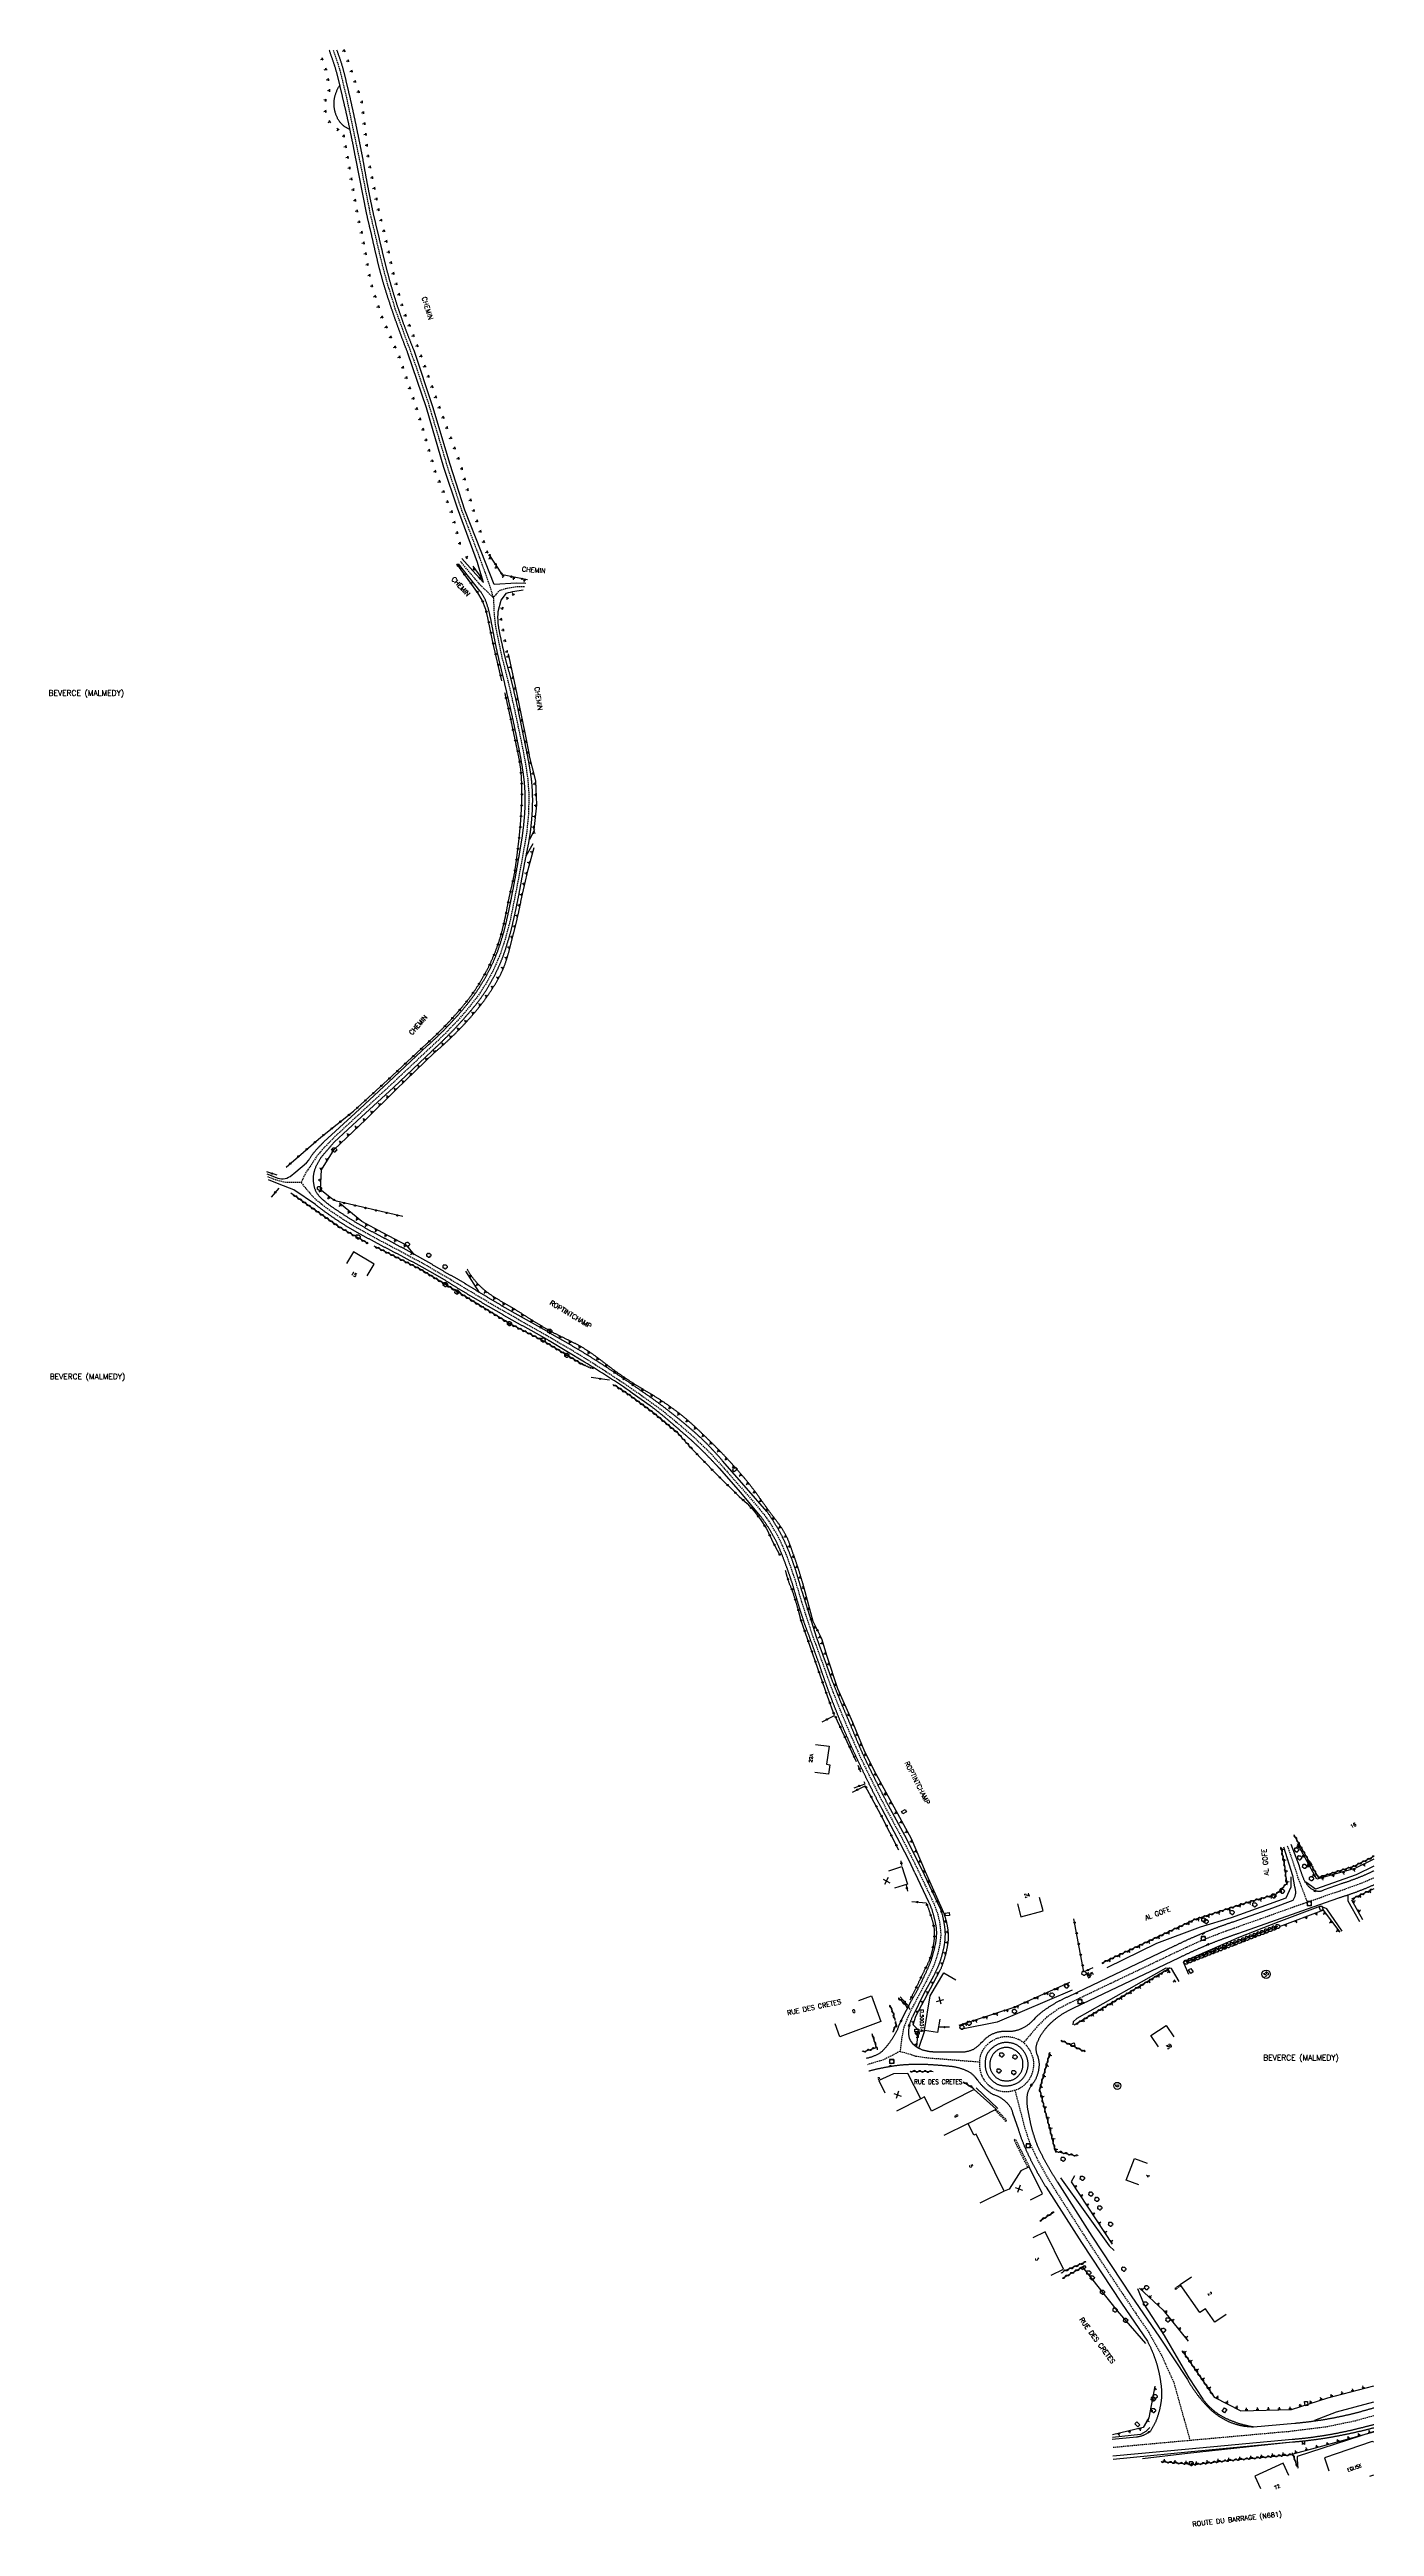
# Model space of a CAD drawing. Header units: millimetres. Extents: x 269514 to 270000, y 126091 to 127000.
import ezdxf
from ezdxf.enums import TextEntityAlignment as Align

# ---------------------------------------------------------------- set-up
doc = ezdxf.new("R2010")
doc.units = ezdxf.units.MM
doc.linetypes.add('DASHED', pattern=[0.75, 0.5, -0.25])
doc.layers.get('0').update_dxf_attribs({"linetype": 'CONTINUOUS'})
for name, color, linetype in [('W0001', 6, 'DASHED'), ('W0008', 7, 'CONTINUOUS'), ('W0017', 7, 'CONTINUOUS'), ('W0100', 7, 'CONTINUOUS'), ('W0105', 7, 'CONTINUOUS'), ('W0112', 1, 'DASHED'), ('W0211', 2, 'CONTINUOUS'), ('W0300', 7, 'CONTINUOUS'), ('W0302', 3, 'CONTINUOUS'), ('W0310', 3, 'CONTINUOUS'), ('W0322', 7, 'CONTINUOUS'), ('W0400', 7, 'CONTINUOUS'), ('W0420', 7, 'CONTINUOUS'), ('W0430', 7, 'CONTINUOUS'), ('W0980', 7, 'CONTINUOUS'), ('W0984', 7, 'CONTINUOUS'), ('W0989', 7, 'CONTINUOUS'), ('W0991', 7, 'CONTINUOUS'), ('W1102', 7, 'CONTINUOUS'), ('W1471', 7, 'CONTINUOUS'), ('W1473', 7, 'CONTINUOUS')]:
    doc.layers.add(name, color=color, linetype=linetype)
doc.styles.get("Standard").update_dxf_attribs({"font": 'romans.shx', "width": 0.85})

# ---------------------------------------------------------------- blocks, each defined once
blk = doc.blocks.new('T400')
for p, q in [((-0.15, 0.3), (0.15, 0.3)), ((-0.15, -0.25), (-0.15, 0.3)), ((-0.15, 0.15), (0.15, 0.15)), ((-0.15, 0), (0.15, 0)), ((0.15, 0.3), (0.15, -0.25)), ((-0.15, -0.15), (0.15, -0.15)), ((-0.15, -0.25), (-0.15, -0.3)), ((-0.15, -0.3), (0.15, -0.3)), ((0.15, -0.3), (0.15, -0.25))]:
    blk.add_line(p, q)
blk = doc.blocks.new('T420')
for p, q in [((0.75, 0.75), (-0.75, 0.75)), ((-0.75, 0.75), (-0.75, -0.75)), ((0.75, 0.75), (0.75, -0.75)), ((0.75, -0.75), (-0.75, -0.75))]:
    blk.add_line(p, q)
blk.add_ellipse((0, 0), major_axis=(-0.53, 0.53), ratio=1, start_param=3.926991, end_param=10.210176)
blk = doc.blocks.new('T430')
at = {"flags": 128}
for points in [[(0.8, 0.8), (-0.8, 0.8)], [(-0.8, 0.8), (-0.8, 0)], [(0.8, 0.8), (-0.8, 0)], [(-0.8, 0), (0.8, 0)], [(-0.4, 2.1), (0.4, 2.1)], [(-0.4, 2.1), (-0.4, 1.3)], [(-0.4, 1.7), (0, 1.7)], [(-0.4, 1.3), (0.4, 1.3)], [(0.8, 0), (0.8, 0.8)]]:
    blk.add_lwpolyline(points, dxfattribs=at)
blk = doc.blocks.new('T300')
for p, q in [((-0.8, 0.51), (-0.86, 0.34)), ((-0.86, 0.34), (-0.86, 0.17)), ((-0.86, 0.17), (-0.74, 0.06)), ((-0.69, 0.63), (-0.8, 0.51)), ((-0.8, -0.06), (-0.74, 0.06)), ((-0.74, 0.06), (-0.69, 0.11)), ((-0.57, 0.69), (-0.69, 0.63)), ((-0.46, 0.69), (-0.57, 0.69)), ((-0.29, 0.63), (-0.46, 0.69)), ((-0.29, 0.63), (-0.17, 0.74)), ((-0.23, 0.57), (-0.29, 0.63)), ((-0.17, 0.74), (-0.06, 0.8)), ((-0.06, 0.8), (0.06, 0.8)), ((0.06, 0.8), (0.23, 0.74)), ((0.23, 0.74), (0.34, 0.63)), ((0.34, 0.63), (0.4, 0.51)), ((0.46, 0.46), (0.34, 0.46)), ((0.4, 0.51), (0.4, 0.46)), ((0.57, 0.4), (0.46, 0.46)), ((0.57, 0.4), (0.69, 0.29)), ((0.69, 0.29), (0.74, 0.17)), ((0.74, 0.06), (0.69, -0.17)), ((0.74, 0.17), (0.74, 0.06)), ((-0.8, -0.17), (-0.8, -0.06)), ((-0.8, -0.23), (-0.8, -0.17)), ((-0.74, -0.34), (-0.8, -0.23)), ((-0.69, -0.4), (-0.74, -0.34)), ((-0.51, -0.46), (-0.69, -0.4)), ((-0.4, -0.46), (-0.51, -0.46)), ((-0.4, -0.46), (-0.34, -0.46)), ((-0.34, -0.46), (-0.34, -0.4)), ((-0.34, -0.51), (-0.34, -0.46)), ((-0.29, -0.63), (-0.34, -0.51)), ((-0.17, -0.74), (-0.29, -0.63)), ((-0.06, -0.8), (-0.17, -0.74)), ((0.06, -0.8), (-0.06, -0.8)), ((0.17, -0.74), (0.06, -0.8)), ((0.23, -0.69), (0.17, -0.74)), ((0.29, -0.46), (0.23, -0.46)), ((0.29, -0.63), (0.23, -0.69)), ((0.46, -0.4), (0.29, -0.46)), ((0.34, -0.51), (0.29, -0.63)), ((0.34, -0.51), (0.34, -0.46)), ((0.57, -0.34), (0.46, -0.4)), ((0.63, -0.29), (0.57, -0.34)), ((0.69, -0.17), (0.63, -0.29))]:
    blk.add_line(p, q)
blk = doc.blocks.new('t105o')
for p, q in [((-0.5, 0), (0.5, 0)), ((0.5, 0), (0.2, 0.1)), ((0.5, 0), (0.2, -0.1))]:
    blk.add_line(p, q)
blk = doc.blocks.new('t322o')
at = {"color": 0, "linetype": 'Continuous'}
for radius in [0.25, 0.15]:
    blk.add_circle((0, 0), radius, dxfattribs=at)
blk = doc.blocks.new('t310o')
at = {"color": 0, "linetype": 'Continuous'}
for centre, start, end in [((-0.5, 0.38), 216.8699, 323.1304), ((0.5, -0.37), 36.8699, 143.1303)]:
    blk.add_arc(centre, 0.625, start, end, dxfattribs=at)
blk = doc.blocks.new('t991o')
at = {"color": 0, "linetype": 'Continuous'}
for p, q in [((-1, 1), (1, -1)), ((-1, -1), (1, 1))]:
    blk.add_line(p, q, dxfattribs=at)
blk = doc.blocks.new('t211o')
at = {"color": 0, "linetype": 'Continuous'}
for p, q in [((-0.29, 0.5), (-0.29, 0)), ((0, 1), (0, 0)), ((0.29, 0.5), (0.29, 0))]:
    blk.add_line(p, q, dxfattribs=at)
blk = doc.blocks.new('T1471')
at = {"color": 0, "linetype": 'Continuous', "flags": 128}
blk.add_lwpolyline([(-0.75, -0.5), (-0.75, 0.5), (0.75, 0.5), (0.75, -0.5), (-0.75, -0.5)], dxfattribs=at)
blk = doc.blocks.new('T1473')
at = {"color": 0, "linetype": 'Continuous', "const_width": 0.5, "flags": 128}
blk.add_lwpolyline([(-0.25, 0, 1), (0.25, 0, 1)], format="xyb", close=True, dxfattribs=at)

msp = doc.modelspace()

# ---------------------------------------------------------------- linework, layer by layer
at = {"layer": 'W0001', "flags": 128}
for points in [[(269618.07, 127000), (269618.17, 126999.75), (269620.51, 126992.76), (269622.98, 126982.52), (269628.24, 126957.29), (269631.6, 126940.12), (269635.79, 126922.25), (269637.79, 126914.7), (269640.79, 126905.07), (269644.41, 126894.98), (269648.35, 126884.2), (269652.83, 126870.89), (269656.87, 126857.49), (269660.18, 126846.36), (269663.05, 126837.67), (269665.22, 126831.1), (269668.48, 126822.47), (269671.18, 126815.34), (269673.49, 126809.04), (269674.84, 126805.26), (269676.88, 126798.99), (269672.03, 126803.68), (269664.74, 126812.38)], [(269688.36, 126803), (269684.73, 126802.87), (269681.31, 126802.26), (269678.94, 126801.48), (269676.88, 126798.99), (269676.99, 126797.18), (269677.14, 126793.18), (269677.68, 126788.22), (269679.99, 126777.15), (269682.22, 126768.38), (269683.85, 126761.38), (269685.93, 126751.89), (269687.47, 126744.32), (269688.7, 126737.89), (269689.51, 126732.42), (269689.95, 126726.38), (269689.74, 126719.08), (269689.1, 126712.66), (269688.1, 126706.76), (269686.29, 126696.72), (269683, 126680.31), (269681.19, 126673.44), (269679.29, 126667.76), (269676.73, 126661.95), (269674.35, 126657.6), (269671.39, 126652.94), (269667.19, 126647.61), (269663.46, 126643.39), (269658.39, 126638.11), (269651.77, 126631.88), (269641.19, 126621.92), (269630.24, 126611.73), (269618.64, 126601.01), (269614.6, 126596.86), (269611.92, 126593.72), (269610.19, 126590.89), (269608.04, 126587.88), (269606.32, 126584.24), (269600.78, 126584.24), (269597.06, 126585.16), (269594.09, 126586.3)], [(269606.32, 126584.24), (269608.5, 126581.57), (269610.88, 126578.83), (269614.02, 126576.18), (269616.97, 126573.98), (269621.62, 126570.85), (269626.79, 126567.68), (269632.18, 126564.66), (269637.58, 126561.81), (269643.73, 126558.55), (269649.46, 126555.43), (269654.59, 126552.53), (269660.14, 126549.31), (269667.57, 126544.84), (269679.04, 126538.01), (269694.29, 126529.42), (269706.35, 126522.36), (269716.27, 126516.18), (269724.38, 126510.82), (269730.71, 126506.51), (269738.94, 126500.54), (269745.65, 126494.99), (269749.42, 126491.77), (269756.42, 126485.06), (269761.77, 126479.17), (269767.74, 126472.34), (269770.31, 126469.39), (269774.09, 126464.98), (269776.65, 126461.9), (269778.81, 126458.65), (269781.13, 126454.69), (269782.34, 126452.29), (269784.21, 126447.95), (269786, 126443.11), (269787.5, 126438.64), (269788.59, 126434.97), (269790.63, 126428.28), (269792.22, 126423.32), (269794.14, 126417.52), (269796.16, 126412.04), (269799.03, 126404.04), (269801.27, 126397.83), (269804.84, 126388.91), (269808.21, 126380.92), (269811.62, 126373.21), (269815.42, 126365.35), (269818.46, 126359.29), (269822.14, 126352.25), (269825.85, 126345.42), (269828.8, 126339.78), (269832.08, 126333.2), (269835.24, 126326.59), (269838.53, 126319.56), (269839.92, 126315.89), (269840.75, 126312.27), (269841.13, 126308.28), (269840.75, 126304.55), (269840, 126301.24), (269838.78, 126297.46), (269837.06, 126293.58), (269834.88, 126289.34), (269831.13, 126282.2), (269829.3, 126278.61), (269827.56, 126274.18), (269826.77, 126270.26), (269826.16, 126265.29), (269830, 126264.21), (269831.88, 126263.52)], [(269968.31, 126340.78), (269970.44, 126334.57), (269972.21, 126328.97), (269975.64, 126319.99)], [(270000, 126328.92), (269995.69, 126327.04), (269989.01, 126324.62), (269982.38, 126322.34), (269968.97, 126317.66), (269958.26, 126313.8), (269949.69, 126310.77), (269944.67, 126308.99), (269938.72, 126306.7), (269934.11, 126304.74), (269928.12, 126301.96), (269921.81, 126298.94), (269909.59, 126293.12), (269897.71, 126287.45), (269887.27, 126282.47), (269884.26, 126280.85), (269880.1, 126277.93), (269876.53, 126274.41), (269871.49, 126268.46)], [(269826.16, 126265.29), (269820.16, 126262.2), (269814.2, 126260.39)], [(269831.79, 126263.56), (269836.75, 126262.87), (269841.03, 126262.56), (269855.3, 126261.41)], [(269868.29, 126251.05), (269871.93, 126237.08), (269873.95, 126231.18), (269876.88, 126224.94), (269880.24, 126218.96), (269883.5, 126213.76), (269887.94, 126206.78), (269894.4, 126196.65), (269906.21, 126178.73), (269912.78, 126168.95), (269917.49, 126162.05), (269922.03, 126153.88), (269926.58, 126143.86), (269932.59, 126122.41)], [(270000, 126131.47), (269993.2, 126129.55), (269982.54, 126127.35), (269968.71, 126125.66), (269956.37, 126124.56), (269912.39, 126120.58), (269904.14, 126119.79)]]:
    msp.add_lwpolyline(points, dxfattribs=at)
msp.add_lwpolyline([(269868.1, 126250.99), (269868.42, 126251.09), (269868.74, 126251.2), (269869.05, 126251.32), (269869.36, 126251.44), (269869.66, 126251.58), (269869.96, 126251.72), (269870.25, 126251.87), (269870.54, 126252.04), (269870.82, 126252.21), (269871.09, 126252.39), (269871.35, 126252.58), (269871.61, 126252.78), (269871.87, 126252.99), (269872.11, 126253.21), (269872.35, 126253.44), (269872.58, 126253.67), (269872.8, 126253.92), (269873.01, 126254.17), (269873.21, 126254.43), (269873.41, 126254.7), (269873.59, 126254.98), (269873.77, 126255.26), (269873.94, 126255.55), (269874.09, 126255.85), (269874.24, 126256.15), (269874.38, 126256.46), (269874.52, 126256.78), (269874.64, 126257.1), (269874.75, 126257.43), (269874.85, 126257.75), (269874.95, 126258.08), (269875.02, 126258.4), (269875.09, 126258.73), (269875.15, 126259.05), (269875.2, 126259.38), (269875.23, 126259.71), (269875.26, 126260.03), (269875.27, 126260.36), (269875.27, 126260.68), (269875.26, 126261), (269875.24, 126261.32), (269875.21, 126261.64), (269875.17, 126261.96), (269875.11, 126262.27), (269875.05, 126262.59), (269874.98, 126262.9), (269874.89, 126263.2), (269874.8, 126263.51), (269874.7, 126263.81), (269874.58, 126264.11), (269874.46, 126264.4), (269874.33, 126264.7), (269874.19, 126264.98), (269874.05, 126265.27), (269873.89, 126265.55), (269873.73, 126265.83), (269873.55, 126266.11), (269873.37, 126266.38), (269873.18, 126266.66), (269872.97, 126266.94), (269872.75, 126267.21), (269872.53, 126267.47), (269872.3, 126267.71), (269872.06, 126267.95), (269871.82, 126268.18), (269871.56, 126268.4), (269871.31, 126268.61), (269871.04, 126268.81), (269870.77, 126268.99), (269870.49, 126269.17), (269870.21, 126269.34), (269869.92, 126269.49), (269869.63, 126269.64), (269869.33, 126269.77), (269869.03, 126269.89), (269868.72, 126270.01), (269868.42, 126270.11), (269868.1, 126270.21), (269867.79, 126270.29), (269867.47, 126270.36), (269867.15, 126270.43), (269866.83, 126270.48), (269866.5, 126270.53), (269866.17, 126270.57), (269865.83, 126270.6), (269865.49, 126270.62), (269865.16, 126270.63), (269864.82, 126270.62), (269864.49, 126270.6), (269864.16, 126270.58), (269863.83, 126270.54), (269863.51, 126270.49), (269863.19, 126270.42), (269862.87, 126270.35), (269862.56, 126270.27), (269862.25, 126270.18), (269861.95, 126270.07), (269861.65, 126269.96), (269861.35, 126269.84), (269861.06, 126269.71), (269860.78, 126269.57), (269860.5, 126269.42), (269860.22, 126269.26), (269859.95, 126269.09), (269859.69, 126268.92), (269859.42, 126268.74), (269859.17, 126268.56), (269858.91, 126268.36), (269858.66, 126268.16), (269858.42, 126267.95), (269858.17, 126267.73), (269857.93, 126267.5), (269857.7, 126267.27), (269857.48, 126267.03), (269857.27, 126266.78), (269857.06, 126266.52), (269856.86, 126266.25), (269856.67, 126265.97), (269856.5, 126265.69), (269856.33, 126265.4), (269856.17, 126265.1), (269856.03, 126264.79), (269855.9, 126264.48), (269855.78, 126264.16), (269855.67, 126263.83), (269855.58, 126263.49), (269855.5, 126263.15), (269855.44, 126262.81), (269855.38, 126262.46), (269855.35, 126262.11), (269855.32, 126261.78), (269855.31, 126261.47), (269855.29, 126261.15), (269855.29, 126260.84), (269855.29, 126260.52), (269855.3, 126260.21), (269855.32, 126259.89), (269855.34, 126259.58), (269855.37, 126259.27), (269855.42, 126258.95), (269855.47, 126258.64), (269855.52, 126258.33), (269855.59, 126258.02), (269855.67, 126257.71), (269855.76, 126257.4), (269855.86, 126257.09), (269855.96, 126256.79), (269856.08, 126256.48), (269856.21, 126256.18), (269856.36, 126255.89), (269856.51, 126255.6), (269856.67, 126255.31), (269856.85, 126255.02), (269857.03, 126254.74), (269857.23, 126254.47), (269857.44, 126254.2), (269857.66, 126253.93), (269857.89, 126253.67), (269858.13, 126253.42), (269858.38, 126253.17), (269858.65, 126252.93), (269858.92, 126252.7), (269859.19, 126252.48), (269859.47, 126252.27), (269859.76, 126252.07), (269860.05, 126251.88), (269860.34, 126251.7), (269860.64, 126251.54), (269860.95, 126251.39), (269861.25, 126251.25), (269861.56, 126251.12), (269861.88, 126251), (269862.2, 126250.9), (269862.52, 126250.81), (269862.84, 126250.73), (269863.16, 126250.66), (269863.49, 126250.61), (269863.82, 126250.56), (269864.15, 126250.53), (269864.48, 126250.51), (269864.81, 126250.5), (269865.14, 126250.51), (269865.47, 126250.52), (269865.8, 126250.54), (269866.13, 126250.58), (269866.46, 126250.62), (269866.79, 126250.68), (269867.12, 126250.74), (269867.44, 126250.82), (269867.77, 126250.9)], close=True, dxfattribs=at)
at = {"layer": 'W0008', "flags": 128}
for points in [[(269665.35, 126813.32), (269669.35, 126808.77), (269673.27, 126804.48), (269671.52, 126810.11), (269671.07, 126811.83), (269663.7, 126831.82), (269658.66, 126846.76), (269652.32, 126868.63), (269645.52, 126888.75), (269645.43, 126888.99), (269645.34, 126889.22), (269645.24, 126889.46), (269645.15, 126889.69), (269645.06, 126889.93), (269644.97, 126890.16), (269644.88, 126890.39), (269644.79, 126890.63), (269644.7, 126890.86), (269644.61, 126891.1), (269644.52, 126891.33), (269644.43, 126891.57), (269644.34, 126891.8), (269644.25, 126892.04), (269644.16, 126892.27), (269644.07, 126892.51), (269643.98, 126892.75), (269643.89, 126892.98), (269643.8, 126893.22), (269643.71, 126893.45), (269643.62, 126893.69), (269643.53, 126893.92), (269643.44, 126894.16), (269643.36, 126894.39), (269643.27, 126894.63), (269643.18, 126894.87), (269643.09, 126895.1), (269643, 126895.34), (269642.92, 126895.57), (269642.83, 126895.81), (269642.74, 126896.05), (269642.66, 126896.28), (269642.57, 126896.52), (269642.48, 126896.75), (269642.4, 126896.99), (269642.31, 126897.23), (269642.22, 126897.46), (269642.14, 126897.7), (269642.05, 126897.94), (269641.97, 126898.17), (269641.88, 126898.41), (269641.8, 126898.65), (269641.71, 126898.88), (269641.63, 126899.12), (269641.54, 126899.36), (269641.46, 126899.59), (269641.37, 126899.83), (269641.29, 126900.07), (269641.2, 126900.31), (269641.12, 126900.54), (269641.03, 126900.78), (269640.95, 126901.02), (269640.87, 126901.26), (269640.78, 126901.49), (269640.7, 126901.73), (269640.62, 126901.97), (269640.54, 126902.21), (269640.45, 126902.44), (269640.37, 126902.68), (269640.29, 126902.92), (269640.21, 126903.16), (269640.12, 126903.4), (269640.04, 126903.63), (269639.96, 126903.87), (269639.88, 126904.11), (269639.8, 126904.35), (269639.72, 126904.59), (269639.64, 126904.82), (269639.56, 126905.06), (269639.48, 126905.3), (269639.4, 126905.53), (269639.32, 126905.77), (269639.24, 126906.01), (269639.16, 126906.24), (269639.08, 126906.48), (269639, 126906.72), (269638.92, 126906.95), (269638.84, 126907.19), (269638.76, 126907.43), (269638.68, 126907.66), (269638.61, 126907.9), (269638.53, 126908.14), (269638.45, 126908.38), (269638.37, 126908.61), (269638.29, 126908.85), (269638.22, 126909.09), (269638.14, 126909.33), (269638.06, 126909.56), (269637.99, 126909.8), (269637.91, 126910.04), (269637.84, 126910.28), (269637.76, 126910.52), (269637.68, 126910.75), (269637.61, 126910.99), (269637.53, 126911.23), (269637.46, 126911.47), (269637.39, 126911.71), (269637.31, 126911.94), (269637.24, 126912.18), (269637.17, 126912.42), (269637.09, 126912.66), (269637.02, 126912.9), (269636.95, 126913.14), (269636.88, 126913.38), (269636.8, 126913.62), (269636.73, 126913.86), (269636.66, 126914.1), (269636.59, 126914.34), (269636.52, 126914.58), (269636.45, 126914.82), (269636.38, 126915.06), (269636.31, 126915.3), (269636.24, 126915.54), (269636.18, 126915.78), (269636.11, 126916.02), (269636.04, 126916.26), (269635.97, 126916.5), (269635.91, 126916.74), (269635.84, 126916.98), (269635.78, 126917.22), (269635.71, 126917.46), (269635.65, 126917.7), (269635.58, 126917.94), (269635.52, 126918.18), (269635.45, 126918.43), (269635.39, 126918.67), (269635.33, 126918.91), (269635.27, 126919.15), (269635.2, 126919.39), (269635.14, 126919.63), (269635.08, 126919.87), (269635.02, 126920.12), (269634.96, 126920.36), (269634.9, 126920.6), (269634.84, 126920.84), (269634.78, 126921.08), (269634.72, 126921.33), (269634.66, 126921.57), (269634.6, 126921.81), (269634.54, 126922.05), (269634.48, 126922.3), (269634.42, 126922.54), (269634.36, 126922.78), (269634.31, 126923.02), (269634.25, 126923.27), (269634.19, 126923.51), (269634.13, 126923.75), (269634.08, 126924), (269634.02, 126924.24), (269633.96, 126924.48), (269633.9, 126924.72), (269633.85, 126924.97), (269633.79, 126925.21), (269633.74, 126925.45), (269633.68, 126925.7), (269633.62, 126925.94), (269633.57, 126926.18), (269633.51, 126926.42), (269633.45, 126926.67), (269633.4, 126926.91), (269633.34, 126927.15), (269633.29, 126927.4), (269633.23, 126927.64), (269633.18, 126927.88), (269633.12, 126928.13), (269633.06, 126928.37), (269633.01, 126928.61), (269632.95, 126928.86), (269632.9, 126929.1), (269632.84, 126929.34), (269632.79, 126929.59), (269632.73, 126929.83), (269632.68, 126930.07), (269632.62, 126930.32), (269632.56, 126930.56), (269632.51, 126930.8), (269632.45, 126931.05), (269632.4, 126931.29), (269632.34, 126931.53), (269632.28, 126931.77), (269632.23, 126932.02), (269632.17, 126932.26), (269632.11, 126932.5), (269632.06, 126932.75), (269632, 126932.99), (269631.94, 126933.23), (269631.89, 126933.48), (269631.83, 126933.72), (269631.77, 126933.96), (269631.72, 126934.2), (269631.66, 126934.44), (269631.6, 126934.68), (269631.55, 126934.93), (269631.49, 126935.17), (269631.43, 126935.41), (269631.38, 126935.65), (269631.32, 126935.9), (269631.26, 126936.14), (269631.21, 126936.38), (269631.15, 126936.62), (269631.1, 126936.86), (269631.04, 126937.11), (269630.98, 126937.35), (269630.93, 126937.59), (269630.87, 126937.83), (269630.82, 126938.07), (269630.76, 126938.32), (269630.71, 126938.56), (269630.65, 126938.8), (269630.6, 126939.04), (269630.54, 126939.29), (269630.49, 126939.53), (269630.43, 126939.77), (269630.38, 126940.01), (269630.32, 126940.26), (269626.39, 126960.19), (269626.34, 126960.43), (269626.3, 126960.68), (269626.25, 126960.92), (269626.21, 126961.16), (269626.16, 126961.41), (269626.11, 126961.65), (269626.07, 126961.89), (269626.02, 126962.13), (269625.98, 126962.38), (269625.93, 126962.62), (269625.88, 126962.86), (269625.84, 126963.11), (269625.79, 126963.35), (269625.74, 126963.59), (269625.7, 126963.83), (269625.65, 126964.08), (269625.6, 126964.32), (269625.55, 126964.56), (269625.51, 126964.8), (269625.46, 126965.05), (269625.41, 126965.29), (269625.36, 126965.53), (269625.31, 126965.77), (269625.27, 126966.02), (269625.22, 126966.26), (269625.17, 126966.5), (269625.12, 126966.74), (269625.07, 126966.99), (269625.02, 126967.23), (269624.97, 126967.47), (269624.92, 126967.71), (269624.87, 126967.95), (269624.82, 126968.2), (269624.77, 126968.44), (269624.72, 126968.68), (269624.67, 126968.92), (269624.62, 126969.17), (269624.57, 126969.41), (269624.52, 126969.65), (269624.47, 126969.89), (269624.42, 126970.13), (269624.37, 126970.37), (269624.31, 126970.62), (269624.26, 126970.86), (269624.21, 126971.1), (269624.16, 126971.34), (269624.11, 126971.59), (269624.05, 126971.83), (269624, 126972.07), (269623.95, 126972.32), (269623.89, 126972.56), (269623.84, 126972.8), (269623.79, 126973.05), (269623.74, 126973.29), (269623.68, 126973.53), (269623.63, 126973.77), (269623.58, 126974.02), (269623.52, 126974.26), (269623.47, 126974.5), (269623.41, 126974.75), (269623.36, 126974.99), (269623.31, 126975.23), (269623.25, 126975.47), (269623.2, 126975.72), (269623.14, 126975.96), (269623.09, 126976.2), (269623.03, 126976.44), (269622.98, 126976.69), (269622.92, 126976.93), (269622.87, 126977.17), (269622.81, 126977.41), (269622.76, 126977.66), (269622.7, 126977.9), (269622.65, 126978.14), (269622.59, 126978.38), (269622.54, 126978.63), (269622.48, 126978.87), (269622.42, 126979.11), (269622.37, 126979.35), (269622.31, 126979.59), (269622.26, 126979.84), (269622.2, 126980.08), (269622.14, 126980.32), (269622.09, 126980.56), (269622.03, 126980.81), (269621.98, 126981.05), (269621.92, 126981.29), (269621.86, 126981.53), (269621.81, 126981.77), (269621.75, 126982.02), (269621.69, 126982.26), (269621.64, 126982.5), (269621.58, 126982.74), (269621.52, 126982.98), (269621.47, 126983.23), (269621.41, 126983.47), (269621.35, 126983.71), (269621.29, 126983.95), (269621.24, 126984.19), (269621.18, 126984.44), (269621.12, 126984.68), (269621.07, 126984.92), (269621.01, 126985.16), (269620.95, 126985.4), (269620.89, 126985.65), (269620.84, 126985.89), (269620.78, 126986.13), (269620.72, 126986.37), (269620.66, 126986.61), (269620.61, 126986.86), (269620.55, 126987.1), (269620.49, 126987.34), (269620.43, 126987.59), (269620.37, 126987.84), (269620.32, 126988.08), (269620.26, 126988.33), (269620.2, 126988.58), (269620.14, 126988.83), (269620.09, 126989.07), (269620.03, 126989.32), (269619.97, 126989.57), (269619.91, 126989.81), (269619.85, 126990.06), (269619.79, 126990.31), (269619.73, 126990.55), (269619.67, 126990.8), (269619.6, 126991.04), (269619.54, 126991.29), (269619.47, 126991.53), (269619.4, 126991.78), (269619.33, 126992.02), (269619.26, 126992.26), (269619.19, 126992.5), (269619.12, 126992.74), (269619.05, 126992.98), (269618.97, 126993.21), (269618.9, 126993.45), (269618.83, 126993.69), (269618.75, 126993.93), (269618.68, 126994.16), (269618.6, 126994.4), (269618.53, 126994.64), (269618.45, 126994.87), (269618.37, 126995.11), (269618.3, 126995.35), (269618.22, 126995.58), (269618.14, 126995.82), (269618.06, 126996.05), (269617.99, 126996.29), (269617.91, 126996.52), (269617.83, 126996.76), (269617.75, 126996.99), (269617.67, 126997.23), (269617.59, 126997.46), (269617.5, 126997.7), (269617.42, 126997.93), (269617.34, 126998.17), (269617.26, 126998.4), (269617.18, 126998.63), (269617.09, 126998.87), (269617.01, 126999.1), (269616.93, 126999.34), (269616.84, 126999.57), (269616.76, 126999.8), (269616.68, 127000)], [(269688.84, 126804.18), (269685.33, 126804.34), (269677.21, 126803.84), (269672.37, 126815.9), (269666.46, 126831.14), (269661.09, 126847.81), (269654.7, 126869.07), (269647.78, 126889.76), (269647.69, 126889.99), (269647.59, 126890.22), (269647.5, 126890.45), (269647.4, 126890.69), (269647.31, 126890.92), (269647.21, 126891.15), (269647.12, 126891.38), (269647.02, 126891.61), (269646.93, 126891.84), (269646.84, 126892.07), (269646.74, 126892.31), (269646.65, 126892.54), (269646.56, 126892.77), (269646.46, 126893), (269646.37, 126893.23), (269646.28, 126893.47), (269646.19, 126893.7), (269646.1, 126893.93), (269646.01, 126894.16), (269645.91, 126894.4), (269645.82, 126894.63), (269645.73, 126894.86), (269645.64, 126895.1), (269645.55, 126895.33), (269645.46, 126895.56), (269645.37, 126895.8), (269645.28, 126896.03), (269645.19, 126896.26), (269645.11, 126896.5), (269645.02, 126896.73), (269644.93, 126896.96), (269644.84, 126897.2), (269644.75, 126897.43), (269644.66, 126897.66), (269644.58, 126897.9), (269644.49, 126898.13), (269644.4, 126898.37), (269644.32, 126898.6), (269644.23, 126898.84), (269644.14, 126899.07), (269644.06, 126899.3), (269643.97, 126899.54), (269643.89, 126899.77), (269643.8, 126900.01), (269643.72, 126900.24), (269643.63, 126900.48), (269643.55, 126900.71), (269643.46, 126900.95), (269643.38, 126901.18), (269643.3, 126901.42), (269643.21, 126901.66), (269643.13, 126901.89), (269643.05, 126902.13), (269642.96, 126902.36), (269642.88, 126902.6), (269642.8, 126902.83), (269642.72, 126903.07), (269642.63, 126903.31), (269642.55, 126903.54), (269642.47, 126903.78), (269642.39, 126904.02), (269642.31, 126904.25), (269642.23, 126904.49), (269642.15, 126904.73), (269642.07, 126904.96), (269641.99, 126905.2), (269641.91, 126905.43), (269641.83, 126905.67), (269641.75, 126905.91), (269641.68, 126906.14), (269641.6, 126906.38), (269641.52, 126906.61), (269641.44, 126906.85), (269641.37, 126907.09), (269641.29, 126907.32), (269641.22, 126907.56), (269641.14, 126907.8), (269641.07, 126908.03), (269640.99, 126908.27), (269640.92, 126908.51), (269640.84, 126908.74), (269640.77, 126908.98), (269640.7, 126909.22), (269640.62, 126909.46), (269640.55, 126909.69), (269640.48, 126909.93), (269640.41, 126910.17), (269640.33, 126910.41), (269640.26, 126910.65), (269640.19, 126910.88), (269640.12, 126911.12), (269640.05, 126911.36), (269639.98, 126911.6), (269639.91, 126911.84), (269639.84, 126912.07), (269639.77, 126912.31), (269639.7, 126912.55), (269639.63, 126912.79), (269639.56, 126913.03), (269639.49, 126913.27), (269639.43, 126913.51), (269639.36, 126913.75), (269639.29, 126913.98), (269639.22, 126914.22), (269639.15, 126914.46), (269639.09, 126914.7), (269639.02, 126914.94), (269638.95, 126915.18), (269638.89, 126915.42), (269638.82, 126915.66), (269638.75, 126915.9), (269638.69, 126916.14), (269638.62, 126916.38), (269638.56, 126916.62), (269638.49, 126916.86), (269638.42, 126917.1), (269638.36, 126917.34), (269638.29, 126917.58), (269638.23, 126917.83), (269638.16, 126918.07), (269638.1, 126918.31), (269638.03, 126918.55), (269637.97, 126918.8), (269637.91, 126919.04), (269637.84, 126919.28), (269637.78, 126919.53), (269637.71, 126919.77), (269637.65, 126920.02), (269637.59, 126920.26), (269637.53, 126920.5), (269637.46, 126920.75), (269637.4, 126920.99), (269637.34, 126921.23), (269637.28, 126921.48), (269637.22, 126921.72), (269637.16, 126921.97), (269637.1, 126922.21), (269637.04, 126922.45), (269636.98, 126922.7), (269636.92, 126922.94), (269636.86, 126923.19), (269636.8, 126923.43), (269636.74, 126923.68), (269636.68, 126923.92), (269636.62, 126924.16), (269636.56, 126924.41), (269636.5, 126924.65), (269636.44, 126924.9), (269636.38, 126925.14), (269636.32, 126925.39), (269636.26, 126925.63), (269636.2, 126925.88), (269636.15, 126926.12), (269636.09, 126926.37), (269636.03, 126926.61), (269635.97, 126926.85), (269635.91, 126927.1), (269635.85, 126927.34), (269635.8, 126927.59), (269635.74, 126927.83), (269635.68, 126928.08), (269635.62, 126928.32), (269635.56, 126928.57), (269635.51, 126928.81), (269635.45, 126929.06), (269635.39, 126929.3), (269635.33, 126929.55), (269635.28, 126929.79), (269635.22, 126930.04), (269635.16, 126930.28), (269635.1, 126930.53), (269635.05, 126930.77), (269634.99, 126931.02), (269634.93, 126931.26), (269634.87, 126931.51), (269634.81, 126931.75), (269634.76, 126932), (269634.7, 126932.24), (269634.64, 126932.49), (269634.58, 126932.73), (269634.52, 126932.98), (269634.47, 126933.22), (269634.41, 126933.46), (269634.35, 126933.71), (269634.29, 126933.95), (269634.23, 126934.2), (269634.17, 126934.45), (269634.11, 126934.69), (269634.05, 126934.94), (269634, 126935.18), (269633.94, 126935.43), (269633.88, 126935.67), (269633.82, 126935.92), (269633.76, 126936.16), (269633.7, 126936.41), (269633.64, 126936.65), (269633.58, 126936.9), (269633.52, 126937.15), (269633.47, 126937.39), (269633.41, 126937.64), (269633.35, 126937.88), (269633.29, 126938.13), (269633.23, 126938.38), (269633.18, 126938.62), (269633.12, 126938.87), (269633.07, 126939.11), (269633.01, 126939.36), (269632.96, 126939.61), (269632.9, 126939.85), (269632.85, 126940.1), (269632.79, 126940.35), (269632.74, 126940.59), (269632.69, 126940.84), (269632.64, 126941.08), (269632.59, 126941.33), (269632.54, 126941.57), (269632.48, 126941.82), (269632.43, 126942.06), (269632.38, 126942.3), (269632.33, 126942.55), (269632.28, 126942.79), (269632.23, 126943.04), (269632.18, 126943.28), (269632.13, 126943.53), (269632.08, 126943.77), (269632.03, 126944.02), (269631.98, 126944.26), (269631.93, 126944.51), (269631.88, 126944.75), (269631.83, 126944.99), (269631.78, 126945.24), (269631.73, 126945.48), (269631.68, 126945.73), (269631.63, 126945.97), (269631.59, 126946.22), (269631.54, 126946.46), (269631.49, 126946.71), (269631.44, 126946.95), (269631.39, 126947.2), (269631.34, 126947.44), (269631.29, 126947.69), (269631.25, 126947.93), (269631.2, 126948.18), (269631.15, 126948.42), (269631.1, 126948.67), (269631.06, 126948.91), (269631.01, 126949.16), (269630.96, 126949.4), (269630.91, 126949.65), (269630.87, 126949.89), (269630.82, 126950.14), (269630.77, 126950.38), (269630.73, 126950.63), (269630.68, 126950.87), (269630.63, 126951.12), (269630.59, 126951.36), (269630.54, 126951.61), (269630.5, 126951.85), (269630.45, 126952.1), (269630.4, 126952.35), (269630.36, 126952.59), (269630.31, 126952.84), (269630.27, 126953.08), (269630.22, 126953.33), (269630.18, 126953.57), (269630.13, 126953.82), (269630.09, 126954.06), (269630.04, 126954.31), (269630, 126954.56), (269629.95, 126954.8), (269629.91, 126955.05), (269629.86, 126955.29), (269629.82, 126955.54), (269629.78, 126955.78), (269629.73, 126956.03), (269629.69, 126956.27), (269629.65, 126956.52), (269629.6, 126956.77), (269629.56, 126957.01), (269629.52, 126957.26), (269629.47, 126957.5), (269629.43, 126957.75), (269629.39, 126958), (269629.34, 126958.24), (269629.3, 126958.49), (269629.26, 126958.73), (269629.22, 126958.98), (269629.17, 126959.23), (269629.13, 126959.47), (269629.09, 126959.72), (269629.05, 126959.96), (269629.01, 126960.21), (269628.96, 126960.46), (269628.92, 126960.7), (269628.87, 126960.95), (269628.82, 126961.19), (269628.77, 126961.44), (269628.72, 126961.68), (269628.68, 126961.93), (269628.63, 126962.17), (269628.58, 126962.42), (269628.53, 126962.66), (269628.48, 126962.91), (269628.43, 126963.15), (269628.39, 126963.4), (269628.34, 126963.64), (269628.29, 126963.89), (269628.24, 126964.13), (269628.19, 126964.38), (269628.14, 126964.62), (269628.09, 126964.87), (269628.04, 126965.11), (269627.99, 126965.35), (269627.94, 126965.6), (269627.89, 126965.84), (269627.84, 126966.09), (269627.8, 126966.33), (269627.75, 126966.58), (269627.7, 126966.82), (269627.65, 126967.07), (269627.6, 126967.31), (269627.55, 126967.56), (269627.5, 126967.8), (269627.45, 126968.05), (269627.4, 126968.29), (269627.35, 126968.54), (269627.29, 126968.78), (269627.24, 126969.02), (269627.19, 126969.27), (269627.14, 126969.51), (269627.09, 126969.76), (269627.04, 126970), (269626.99, 126970.25), (269626.94, 126970.49), (269626.89, 126970.74), (269626.84, 126970.98), (269626.79, 126971.22), (269626.74, 126971.47), (269626.68, 126971.71), (269626.63, 126971.96), (269626.58, 126972.2), (269626.53, 126972.45), (269626.48, 126972.69), (269626.43, 126972.93), (269626.38, 126973.18), (269626.32, 126973.42), (269626.27, 126973.67), (269626.22, 126973.91), (269626.17, 126974.16), (269626.12, 126974.4), (269626.06, 126974.64), (269626.01, 126974.89), (269625.96, 126975.13), (269625.91, 126975.38), (269625.85, 126975.62), (269625.8, 126975.86), (269625.75, 126976.11), (269625.7, 126976.35), (269625.64, 126976.6), (269625.59, 126976.84), (269625.54, 126977.09), (269625.48, 126977.33), (269625.43, 126977.57), (269625.38, 126977.82), (269625.32, 126978.06), (269625.27, 126978.3), (269625.22, 126978.55), (269625.16, 126978.79), (269625.11, 126979.04), (269625.06, 126979.28), (269625, 126979.52), (269624.95, 126979.77), (269624.9, 126980.01), (269624.84, 126980.25), (269624.79, 126980.5), (269624.73, 126980.74), (269624.68, 126980.98), (269624.63, 126981.22), (269624.57, 126981.46), (269624.52, 126981.7), (269624.46, 126981.94), (269624.41, 126982.18), (269624.35, 126982.42), (269624.29, 126982.67), (269624.24, 126982.91), (269624.18, 126983.15), (269624.13, 126983.39), (269624.07, 126983.63), (269624.01, 126983.87), (269623.96, 126984.11), (269623.9, 126984.35), (269623.84, 126984.59), (269623.79, 126984.83), (269623.73, 126985.07), (269623.67, 126985.31), (269623.61, 126985.56), (269623.56, 126985.8), (269623.5, 126986.04), (269623.44, 126986.28), (269623.38, 126986.52), (269623.33, 126986.76), (269623.27, 126987), (269623.21, 126987.24), (269623.15, 126987.48), (269623.09, 126987.72), (269623.04, 126987.96), (269622.98, 126988.2), (269622.92, 126988.44), (269622.86, 126988.68), (269622.81, 126988.92), (269622.75, 126989.17), (269622.69, 126989.41), (269622.64, 126989.65), (269622.58, 126989.89), (269622.53, 126990.14), (269622.47, 126990.38), (269622.42, 126990.62), (269622.36, 126990.86), (269622.31, 126991.1), (269622.25, 126991.35), (269622.19, 126991.59), (269622.13, 126991.83), (269622.07, 126992.07), (269622.01, 126992.31), (269621.95, 126992.55), (269621.89, 126992.79), (269621.82, 126993.03), (269621.75, 126993.27), (269621.68, 126993.51), (269621.61, 126993.75), (269621.53, 126993.99), (269621.46, 126994.23), (269621.38, 126994.47), (269621.31, 126994.71), (269621.23, 126994.95), (269621.15, 126995.2), (269621.07, 126995.44), (269621, 126995.67), (269620.92, 126995.91), (269620.84, 126996.15), (269620.76, 126996.39), (269620.68, 126996.63), (269620.6, 126996.87), (269620.52, 126997.11), (269620.43, 126997.35), (269620.35, 126997.59), (269620.27, 126997.82), (269620.18, 126998.06), (269620.1, 126998.3), (269620.01, 126998.54), (269619.93, 126998.78), (269619.84, 126999.01), (269619.76, 126999.25), (269619.67, 126999.49), (269619.59, 126999.72), (269619.5, 126999.96), (269619.48, 127000)], [(269966.89, 126340.36), (269970.15, 126329.85), (269970.94, 126325.67), (269971.02, 126325.51), (269971.09, 126325.25), (269971.16, 126324.99), (269971.21, 126324.72), (269971.24, 126324.46), (269971.27, 126324.2), (269971.28, 126323.95), (269971.28, 126323.69), (269971.27, 126323.43), (269971.25, 126323.18), (269971.21, 126322.92), (269971.16, 126322.67), (269971.1, 126322.42), (269971.03, 126322.17), (269970.94, 126321.92), (269970.84, 126321.67), (269970.73, 126321.43), (269970.61, 126321.18), (269970.47, 126320.94), (269970.33, 126320.71), (269962.83, 126317.88), (269948.63, 126312.84), (269948.39, 126312.76), (269948.16, 126312.69), (269947.92, 126312.61), (269947.68, 126312.53), (269947.45, 126312.45), (269947.21, 126312.37), (269946.97, 126312.28), (269946.74, 126312.2), (269946.5, 126312.12), (269946.26, 126312.04), (269946.03, 126311.96), (269945.79, 126311.88), (269945.56, 126311.79), (269945.32, 126311.71), (269945.09, 126311.63), (269944.85, 126311.54), (269944.62, 126311.46), (269944.38, 126311.37), (269944.15, 126311.29), (269943.91, 126311.2), (269943.68, 126311.12), (269943.44, 126311.03), (269943.21, 126310.95), (269942.97, 126310.86), (269942.74, 126310.77), (269942.5, 126310.68), (269942.27, 126310.6), (269942.04, 126310.51), (269941.8, 126310.42), (269941.57, 126310.33), (269941.34, 126310.24), (269941.1, 126310.15), (269940.87, 126310.06), (269940.64, 126309.97), (269940.4, 126309.88), (269940.17, 126309.79), (269939.94, 126309.7), (269939.71, 126309.61), (269939.47, 126309.52), (269939.24, 126309.42), (269939.01, 126309.33), (269938.78, 126309.24), (269938.55, 126309.15), (269938.31, 126309.05), (269938.08, 126308.96), (269937.85, 126308.86), (269937.62, 126308.77), (269937.39, 126308.67), (269937.16, 126308.58), (269936.93, 126308.48), (269936.7, 126308.39), (269936.47, 126308.29), (269936.24, 126308.2), (269936.01, 126308.1), (269935.78, 126308), (269935.55, 126307.91), (269935.32, 126307.81), (269935.09, 126307.71), (269934.87, 126307.61), (269934.64, 126307.51), (269934.41, 126307.41), (269934.18, 126307.32), (269933.95, 126307.22), (269933.72, 126307.12), (269933.5, 126307.02), (269933.27, 126306.92), (269933.04, 126306.81), (269932.81, 126306.71), (269932.59, 126306.61), (269932.36, 126306.51), (269932.13, 126306.41), (269931.91, 126306.31), (269931.68, 126306.2), (269931.45, 126306.1), (269931.23, 126306), (269931, 126305.89), (269930.77, 126305.79), (269930.55, 126305.68), (269930.32, 126305.58), (269930.1, 126305.47), (269929.87, 126305.37), (269929.65, 126305.26), (269929.42, 126305.16), (269929.2, 126305.05), (269928.97, 126304.94), (269928.75, 126304.84), (269928.52, 126304.73), (269928.3, 126304.62), (269928.07, 126304.51), (269927.85, 126304.4), (269927.62, 126304.3), (269927.4, 126304.19), (269927.18, 126304.08), (269926.95, 126303.97), (269926.73, 126303.86), (269891.22, 126286.95), (269887.34, 126285.11), (269887.11, 126285), (269886.88, 126284.9), (269886.65, 126284.79), (269886.42, 126284.68), (269886.19, 126284.57), (269885.97, 126284.46), (269885.74, 126284.35), (269885.51, 126284.23), (269885.29, 126284.12), (269885.06, 126284.01), (269884.84, 126283.89), (269884.61, 126283.77), (269884.39, 126283.65), (269884.17, 126283.53), (269883.95, 126283.41), (269883.72, 126283.29), (269883.5, 126283.17), (269883.28, 126283.04), (269883.06, 126282.92), (269882.85, 126282.79), (269882.63, 126282.66), (269882.41, 126282.53), (269882.19, 126282.4), (269881.98, 126282.27), (269881.76, 126282.14), (269881.55, 126282), (269881.33, 126281.87), (269881.12, 126281.73), (269880.9, 126281.6), (269880.69, 126281.46), (269880.48, 126281.32), (269880.27, 126281.18), (269880.06, 126281.04), (269879.85, 126280.9), (269879.64, 126280.75), (269879.43, 126280.61), (269879.23, 126280.46), (269879.03, 126280.31), (269878.82, 126280.16), (269878.62, 126280.01), (269878.42, 126279.86), (269878.22, 126279.7), (269878.02, 126279.55), (269877.82, 126279.39), (269877.63, 126279.23), (269877.43, 126279.07), (269877.24, 126278.91), (269877.05, 126278.74), (269876.86, 126278.58), (269876.67, 126278.41), (269876.48, 126278.25), (269876.29, 126278.08), (269876.1, 126277.91), (269875.92, 126277.73), (269875.17, 126276.9), (269874.99, 126276.7), (269874.82, 126276.51), (269874.64, 126276.33), (269874.45, 126276.15), (269874.27, 126275.97), (269874.08, 126275.8), (269873.89, 126275.63), (269873.69, 126275.47), (269873.5, 126275.31), (269873.3, 126275.15), (269873.1, 126275), (269872.89, 126274.85), (269872.68, 126274.71), (269872.47, 126274.57), (269872.26, 126274.43), (269872.04, 126274.3), (269871.82, 126274.17), (269871.6, 126274.04), (269871.37, 126273.92), (269871.14, 126273.81), (269870.91, 126273.69), (269870.68, 126273.59), (269870.44, 126273.48), (269870.21, 126273.38), (269869.97, 126273.29), (269869.74, 126273.21), (269869.5, 126273.12), (269869.27, 126273.05), (269869.03, 126272.98), (269868.79, 126272.91), (269868.55, 126272.85), (269868.31, 126272.79), (269868.07, 126272.74), (269867.83, 126272.7), (269867.59, 126272.66), (269867.34, 126272.62), (269867.1, 126272.59), (269866.85, 126272.57), (269866.61, 126272.55), (269866.36, 126272.53), (269866.11, 126272.52), (269865.86, 126272.52), (269865.61, 126272.52), (269865.36, 126272.52), (269864.68, 126272.54), (269864.42, 126272.55), (269864.16, 126272.55), (269863.91, 126272.55), (269863.65, 126272.53), (269863.39, 126272.52), (269863.14, 126272.49), (269862.89, 126272.46), (269862.63, 126272.42), (269862.38, 126272.38), (269862.14, 126272.33), (269861.89, 126272.27), (269861.64, 126272.2), (269861.4, 126272.13), (269861.15, 126272.05), (269860.91, 126271.96), (269860.67, 126271.87), (269860.43, 126271.77), (269860.19, 126271.67), (269859.97, 126271.56), (269859.74, 126271.45), (269859.52, 126271.33), (269859.31, 126271.21), (269859.09, 126271.08), (269858.88, 126270.95), (269858.67, 126270.81), (269858.47, 126270.67), (269858.27, 126270.53), (269858.07, 126270.38), (269857.88, 126270.23), (269857.69, 126270.07), (269857.51, 126269.9), (269857.32, 126269.74), (269857.14, 126269.56), (269856.97, 126269.39), (269856.8, 126269.2), (269856.63, 126269.02), (269856.46, 126268.82), (269855.75, 126268.2), (269855.61, 126268.03), (269855.45, 126267.86), (269855.29, 126267.7), (269855.12, 126267.55), (269854.93, 126267.38), (269854.73, 126267.22), (269854.54, 126267.05), (269854.34, 126266.89), (269854.14, 126266.73), (269853.94, 126266.58), (269853.73, 126266.43), (269853.52, 126266.29), (269853.31, 126266.15), (269853.09, 126266.02), (269852.86, 126265.9), (269852.63, 126265.79), (269852.39, 126265.69), (269852.15, 126265.6), (269851.91, 126265.51), (269851.66, 126265.43), (269851.41, 126265.35), (269851.17, 126265.29), (269850.92, 126265.22), (269850.67, 126265.17), (269850.42, 126265.12), (269850.17, 126265.07), (269849.91, 126265.04), (269849.66, 126265), (269849.41, 126264.98), (269849.15, 126264.96), (269848.9, 126264.95), (269848.64, 126264.94), (269848.38, 126264.94), (269848.13, 126264.94), (269847.87, 126264.95), (269847.61, 126264.97), (269839.87, 126265.04), (269839.62, 126265.03), (269839.37, 126265.02), (269839.12, 126265.02), (269838.88, 126265.03), (269838.63, 126265.03), (269838.38, 126265.04), (269838.14, 126265.06), (269837.89, 126265.08), (269837.64, 126265.1), (269837.4, 126265.13), (269837.15, 126265.16), (269836.91, 126265.19), (269836.67, 126265.23), (269836.42, 126265.27), (269836.18, 126265.31), (269835.94, 126265.36), (269835.69, 126265.42), (269835.44, 126265.48), (269835.19, 126265.54), (269834.94, 126265.61), (269834.7, 126265.69), (269834.46, 126265.77), (269834.21, 126265.86), (269833.97, 126265.95), (269833.74, 126266.05), (269833.5, 126266.15), (269833.27, 126266.26), (269833.04, 126266.37), (269832.81, 126266.49)], [(270000, 126331.5), (269999.98, 126331.49), (269999.75, 126331.38), (269999.52, 126331.27), (269999.3, 126331.16), (269999.07, 126331.05), (269998.84, 126330.95), (269998.62, 126330.84), (269998.39, 126330.74), (269998.16, 126330.63), (269997.93, 126330.53), (269997.7, 126330.42), (269997.48, 126330.32), (269997.25, 126330.22), (269997.02, 126330.12), (269996.79, 126330.02), (269996.56, 126329.92), (269996.33, 126329.82), (269996.1, 126329.72), (269995.87, 126329.62), (269995.64, 126329.53), (269995.41, 126329.43), (269995.17, 126329.34), (269994.94, 126329.24), (269994.71, 126329.15), (269994.48, 126329.05), (269994.25, 126328.96), (269994.01, 126328.87), (269993.78, 126328.78), (269993.55, 126328.69), (269993.31, 126328.6), (269993.08, 126328.51), (269992.85, 126328.42), (269992.61, 126328.33), (269992.38, 126328.24), (269992.14, 126328.16), (269991.91, 126328.07), (269991.67, 126327.99), (269991.43, 126327.9), (269991.2, 126327.82), (269990.96, 126327.74), (269990.73, 126327.65), (269990.49, 126327.57), (269990.25, 126327.49), (269990.01, 126327.41), (269989.78, 126327.33), (269989.54, 126327.25), (269989.3, 126327.18), (269989.06, 126327.1), (269988.82, 126327.02), (269988.58, 126326.95), (269988.34, 126326.87), (269988.1, 126326.8), (269981.77, 126324.58), (269981.54, 126324.44), (269981.3, 126324.32), (269981.05, 126324.22), (269980.81, 126324.14), (269980.56, 126324.08), (269980.31, 126324.03), (269980.06, 126324.01), (269979.8, 126324.01), (269979.55, 126324.02), (269979.29, 126324.06), (269979.02, 126324.11), (269978.76, 126324.18), (269978.49, 126324.27), (269978.24, 126324.37), (269977.99, 126324.47), (269977.75, 126324.59), (269977.52, 126324.71), (269977.29, 126324.85), (269977.08, 126324.99), (269976.87, 126325.14), (269976.67, 126325.3), (269976.48, 126325.47), (269976.3, 126325.65), (269976.12, 126325.84), (269975.96, 126326.04), (269975.8, 126326.25), (269975.65, 126326.46), (269975.51, 126326.69), (269975.38, 126326.93), (269975.25, 126327.17), (269975.14, 126327.42), (269974.91, 126327.28), (269974.81, 126327.5), (269974.71, 126327.73), (269974.61, 126327.95), (269974.51, 126328.18), (269974.41, 126328.4), (269974.32, 126328.63), (269974.23, 126328.85), (269974.14, 126329.08), (269974.05, 126329.31), (269973.96, 126329.54), (269973.87, 126329.77), (269973.79, 126330), (269973.7, 126330.23), (269973.62, 126330.46), (269973.54, 126330.69), (269973.46, 126330.92), (269973.38, 126331.15), (269973.31, 126331.38), (269973.23, 126331.61), (269973.16, 126331.85), (269973.08, 126332.08), (269973.01, 126332.31), (269972.94, 126332.55), (269972.87, 126332.78), (269972.8, 126333.02), (269972.73, 126333.25), (269969.73, 126341.21)], [(269831.64, 126330.8), (269836.65, 126320.18), (269836.76, 126319.95), (269836.86, 126319.73), (269836.96, 126319.5), (269837.06, 126319.28), (269837.16, 126319.05), (269837.25, 126318.82), (269837.34, 126318.6), (269837.43, 126318.37), (269837.52, 126318.14), (269837.6, 126317.9), (269837.69, 126317.67), (269837.77, 126317.44), (269837.84, 126317.2), (269837.92, 126316.97), (269837.99, 126316.73), (269838.06, 126316.5), (269838.13, 126316.26), (269838.2, 126316.02), (269838.26, 126315.78), (269838.33, 126315.54), (269838.4, 126315.3), (269838.46, 126315.06), (269838.53, 126314.82), (269838.59, 126314.58), (269838.66, 126314.34), (269838.72, 126314.09), (269838.78, 126313.85), (269838.84, 126313.61), (269838.9, 126313.37), (269838.95, 126313.13), (269839.01, 126312.88), (269839.06, 126312.64), (269839.11, 126312.4), (269839.16, 126312.15), (269839.2, 126311.91), (269839.25, 126311.66), (269839.29, 126311.42), (269839.32, 126311.17), (269839.36, 126310.93), (269839.39, 126310.68), (269839.42, 126310.43), (269839.44, 126310.18), (269839.46, 126309.93), (269839.47, 126309.68), (269839.49, 126309.43), (269839.49, 126309.18), (269839.5, 126308.93), (269839.5, 126308.67), (269839.49, 126308.42), (269839.49, 126308.16), (269839.47, 126307.91), (269839.46, 126307.65), (269839.44, 126307.4), (269839.42, 126307.15), (269839.4, 126306.89), (269839.37, 126306.64), (269839.34, 126306.39), (269839.31, 126306.14), (269839.28, 126305.89), (269839.24, 126305.64), (269839.2, 126305.39), (269839.16, 126305.14), (269839.12, 126304.89), (269839.07, 126304.64), (269839.02, 126304.39), (269838.97, 126304.14), (269838.92, 126303.89), (269838.87, 126303.65), (269838.81, 126303.4), (269838.76, 126303.15), (269838.7, 126302.91), (269838.64, 126302.66), (269838.58, 126302.41), (269838.51, 126302.17), (269838.45, 126301.92), (269838.38, 126301.68), (269838.32, 126301.43), (269838.25, 126301.19), (269838.18, 126300.94), (269838.12, 126300.7), (269838.05, 126300.45), (269837.98, 126300.21), (269837.91, 126299.96), (269837.84, 126299.72), (269837.76, 126299.48), (269837.69, 126299.24), (269837.61, 126299), (269837.53, 126298.76), (269837.44, 126298.52), (269837.36, 126298.29), (269837.27, 126298.05), (269837.18, 126297.82), (269837.09, 126297.58), (269837, 126297.35), (269836.9, 126297.12), (269836.81, 126296.88), (269836.71, 126296.65), (269836.61, 126296.42), (269836.51, 126296.19), (269836.41, 126295.96), (269836.31, 126295.73), (269836.21, 126295.5), (269836.11, 126295.27), (269836, 126295.04), (269835.9, 126294.81), (269835.79, 126294.58), (269835.69, 126294.35), (269835.58, 126294.13), (269835.48, 126293.9), (269835.37, 126293.67), (269835.27, 126293.44), (269835.16, 126293.22), (269835.06, 126292.99), (269834.95, 126292.77), (269834.85, 126292.54), (269834.74, 126292.32), (269834.64, 126292.09), (269834.53, 126291.87), (269834.42, 126291.65), (269834.31, 126291.42), (269834.21, 126291.2), (269834.1, 126290.98), (269833.99, 126290.76), (269833.88, 126290.53), (269833.77, 126290.31), (269833.66, 126290.09), (269833.54, 126289.87), (269833.43, 126289.65), (269833.32, 126289.43), (269833.21, 126289.21), (269833.09, 126288.99), (269832.98, 126288.77), (269832.87, 126288.55), (269832.75, 126288.33), (269832.64, 126288.11), (269832.52, 126287.89), (269832.4, 126287.67), (269832.29, 126287.45), (269832.17, 126287.23), (269832.05, 126287.01), (269831.93, 126286.8), (269831.82, 126286.58), (269831.7, 126286.36), (269831.58, 126286.14), (269831.46, 126285.93), (269831.34, 126285.71), (269831.22, 126285.49), (269831.1, 126285.28), (269830.97, 126285.06), (269830.85, 126284.85), (269830.73, 126284.63), (269830.6, 126284.42), (269830.48, 126284.2), (269830.36, 126283.99), (269830.23, 126283.77), (269826.52, 126276.75), (269825.67, 126274.72), (269825.6, 126274.48), (269825.52, 126274.25), (269825.45, 126274.01), (269825.36, 126273.78), (269825.28, 126273.55), (269825.18, 126273.32), (269825.09, 126273.09), (269824.99, 126272.87), (269824.88, 126272.64), (269824.77, 126272.42), (269824.66, 126272.2), (269824.54, 126271.98), (269824.42, 126271.77), (269824.3, 126271.55), (269824.17, 126271.34), (269824.05, 126271.12), (269823.92, 126270.91), (269823.79, 126270.7), (269823.66, 126270.49), (269823.53, 126270.28), (269823.39, 126270.08), (269823.26, 126269.87), (269823.12, 126269.67), (269822.98, 126269.46), (269822.84, 126269.26), (269822.7, 126269.06), (269822.56, 126268.86), (269822.41, 126268.66), (269822.27, 126268.46), (269822.12, 126268.26), (269821.97, 126268.07), (269821.82, 126267.87), (269821.67, 126267.68), (269821.51, 126267.49), (269821.36, 126267.29), (269821.2, 126267.1), (269821.04, 126266.91), (269820.89, 126266.72), (269820.73, 126266.53), (269820.56, 126266.34), (269820.4, 126266.16), (269820.24, 126265.97), (269820.07, 126265.79), (269819.9, 126265.61), (269819.72, 126265.44), (269819.54, 126265.27), (269819.36, 126265.11), (269819.17, 126264.95), (269818.97, 126264.79), (269818.77, 126264.65), (269818.56, 126264.5), (269818.34, 126264.36), (269818.11, 126264.23), (269817.89, 126264.11), (269817.66, 126263.99), (269817.42, 126263.88), (269817.19, 126263.78), (269816.95, 126263.68), (269816.71, 126263.58), (269816.47, 126263.48), (269816.23, 126263.39), (269815.99, 126263.3), (269815.74, 126263.21), (269815.5, 126263.13), (269815.25, 126263.05), (269815, 126262.98), (269814.74, 126262.91), (269814.49, 126262.84), (269814.23, 126262.79), (269813.98, 126262.73), (269813.72, 126262.69)], [(270000, 126326.35), (269999.87, 126326.29), (269999.64, 126326.19), (269999.41, 126326.09), (269999.18, 126325.99), (269998.96, 126325.89), (269998.73, 126325.79), (269998.5, 126325.69), (269998.27, 126325.59), (269998.04, 126325.49), (269997.81, 126325.4), (269997.58, 126325.3), (269997.35, 126325.2), (269997.12, 126325.11), (269996.9, 126325.01), (269996.67, 126324.92), (269996.43, 126324.83), (269996.2, 126324.73), (269995.97, 126324.64), (269995.74, 126324.55), (269995.51, 126324.46), (269995.28, 126324.37), (269995.05, 126324.28), (269994.82, 126324.19), (269994.58, 126324.1), (269994.35, 126324.01), (269994.12, 126323.92), (269993.89, 126323.83), (269993.65, 126323.74), (269993.42, 126323.66), (269993.19, 126323.57), (269992.96, 126323.49), (269992.72, 126323.4), (269992.49, 126323.32), (269992.25, 126323.23), (269992.02, 126323.15), (269991.78, 126323.07), (269991.55, 126322.99), (269991.31, 126322.91), (269991.08, 126322.82), (269990.84, 126322.74), (269990.61, 126322.66), (269990.37, 126322.59), (269990.14, 126322.51), (269989.9, 126322.43), (269989.66, 126322.35), (269989.43, 126322.27), (269989.19, 126322.2), (269988.95, 126322.12), (269988.72, 126322.05), (269988.48, 126321.97), (269988.24, 126321.9), (269988, 126321.82), (269987.77, 126321.75), (269987.53, 126321.68), (269987.29, 126321.61), (269987.05, 126321.53), (269977.61, 126318.19), (269950.37, 126308.53), (269950.13, 126308.45), (269949.89, 126308.37), (269949.66, 126308.29), (269949.42, 126308.21), (269949.18, 126308.13), (269948.94, 126308.05), (269948.71, 126307.97), (269948.47, 126307.89), (269948.23, 126307.81), (269947.99, 126307.72), (269947.76, 126307.64), (269947.52, 126307.56), (269947.28, 126307.48), (269947.05, 126307.39), (269946.81, 126307.31), (269946.57, 126307.22), (269946.34, 126307.14), (269946.1, 126307.05), (269945.87, 126306.97), (269945.63, 126306.88), (269945.39, 126306.8), (269945.16, 126306.71), (269944.92, 126306.62), (269944.69, 126306.54), (269944.45, 126306.45), (269944.22, 126306.36), (269943.98, 126306.27), (269943.75, 126306.19), (269943.51, 126306.1), (269943.28, 126306.01), (269943.05, 126305.92), (269942.81, 126305.83), (269942.58, 126305.74), (269942.34, 126305.65), (269942.11, 126305.56), (269941.87, 126305.47), (269941.64, 126305.37), (269941.41, 126305.28), (269941.17, 126305.19), (269940.94, 126305.1), (269940.71, 126305.01), (269940.47, 126304.91), (269940.24, 126304.82), (269940.01, 126304.73), (269939.78, 126304.63), (269939.54, 126304.54), (269939.31, 126304.44), (269939.08, 126304.35), (269938.85, 126304.25), (269938.62, 126304.16), (269938.39, 126304.06), (269938.16, 126303.97), (269937.93, 126303.87), (269937.7, 126303.77), (269937.47, 126303.68), (269937.24, 126303.58), (269937.01, 126303.48), (269936.78, 126303.38), (269936.55, 126303.28), (269936.32, 126303.19), (269936.09, 126303.09), (269935.86, 126302.99), (269935.63, 126302.89), (269935.41, 126302.79), (269935.18, 126302.69), (269934.95, 126302.59), (269934.72, 126302.49), (269934.49, 126302.38), (269934.27, 126302.28), (269934.04, 126302.18), (269933.81, 126302.08), (269933.58, 126301.98), (269933.36, 126301.87), (269933.13, 126301.77), (269932.9, 126301.66), (269932.68, 126301.56), (269932.45, 126301.46), (269932.22, 126301.35), (269932, 126301.25), (269931.77, 126301.14), (269931.55, 126301.03), (269931.32, 126300.93), (269931.1, 126300.82), (269930.87, 126300.72), (269930.65, 126300.61), (269930.42, 126300.5), (269930.2, 126300.39), (269929.97, 126300.28), (269929.75, 126300.18), (269929.52, 126300.07), (269929.3, 126299.96), (269929.08, 126299.85), (269928.85, 126299.74), (269928.63, 126299.63), (269928.4, 126299.52), (269893.17, 126282.69), (269888.79, 126280.59), (269888.56, 126280.48), (269888.33, 126280.37), (269888.11, 126280.26), (269887.88, 126280.15), (269887.66, 126280.03), (269887.43, 126279.92), (269887.21, 126279.8), (269886.99, 126279.68), (269886.77, 126279.55), (269886.55, 126279.43), (269886.34, 126279.3), (269886.12, 126279.17), (269885.91, 126279.04), (269885.69, 126278.91), (269885.48, 126278.78), (269885.27, 126278.64), (269885.06, 126278.5), (269884.85, 126278.36), (269884.65, 126278.22), (269884.44, 126278.08), (269884.24, 126277.93), (269884.04, 126277.79), (269883.84, 126277.64), (269883.64, 126277.49), (269883.44, 126277.33), (269883.24, 126277.18), (269883.05, 126277.02), (269882.85, 126276.86), (269882.66, 126276.7), (269882.47, 126276.54), (269882.28, 126276.38), (269882.09, 126276.21), (269881.9, 126276.04), (269881.71, 126275.87), (269881.53, 126275.7), (269881.34, 126275.53), (269881.16, 126275.35), (269880.98, 126275.17), (269880.8, 126274.99), (269880.62, 126274.81), (269880.45, 126274.63), (269880.28, 126274.45), (269880.11, 126274.26), (269879.94, 126274.08), (269879.78, 126273.89), (269879.62, 126273.69), (269879.46, 126273.5), (269879.3, 126273.31), (269879.15, 126273.11), (269879, 126272.91), (269878.85, 126272.71), (269878.7, 126272.51), (269878.56, 126272.31), (269878.42, 126272.1), (269878.28, 126271.9), (269878.15, 126271.69), (269878.01, 126271.48), (269877.88, 126271.26), (269877.75, 126271.05), (269877.63, 126270.84), (269877.5, 126270.62), (269877.38, 126270.4), (269877.26, 126270.18), (269877.14, 126269.96), (269877.03, 126269.74), (269876.92, 126269.51), (269876.81, 126269.28), (269876.7, 126269.06), (269876.6, 126268.83), (269876.5, 126268.6), (269876.41, 126268.37), (269876.33, 126268.13), (269876.26, 126267.89), (269876.19, 126267.65), (269876.14, 126267.41), (269876.1, 126267.17), (269876.06, 126266.92), (269876.04, 126266.67), (269876.03, 126266.43), (269876.02, 126266.19), (269876.03, 126265.95), (269876.05, 126265.71), (269876.08, 126265.47), (269876.11, 126265.24), (269876.16, 126265), (269876.21, 126264.77), (269876.28, 126264.54), (269876.35, 126264.31), (269876.69, 126263.37), (269876.75, 126263.14), (269876.81, 126262.91), (269876.87, 126262.68), (269876.92, 126262.45), (269876.98, 126262.22), (269877.04, 126261.99), (269877.1, 126261.76), (269877.13, 126261.5), (269877.15, 126261.25), (269877.17, 126260.99), (269877.18, 126260.74), (269877.18, 126260.48), (269877.18, 126260.22), (269877.17, 126259.97), (269877.15, 126259.71), (269877.12, 126259.46), (269877.09, 126259.2), (269877.05, 126258.94), (269877.01, 126258.69), (269876.97, 126258.43), (269876.92, 126258.18), (269876.87, 126257.93), (269876.81, 126257.67), (269876.75, 126257.42), (269876.68, 126257.18), (269876.61, 126256.93), (269876.54, 126256.68), (269876.45, 126256.44), (269876.36, 126256.19), (269876.27, 126255.95), (269876.17, 126255.71), (269876.07, 126255.48), (269875.96, 126255.24), (269875.84, 126255.01), (269875.72, 126254.79), (269875.6, 126254.56), (269875.47, 126254.34), (269875.34, 126254.12), (269875.2, 126253.91), (269875.06, 126253.69), (269874.91, 126253.48), (269874.75, 126253.28), (269874.6, 126253.07), (269874.26, 126252.48), (269874.1, 126252.27), (269873.95, 126252.07), (269873.81, 126251.85), (269873.68, 126251.64), (269873.55, 126251.42), (269873.43, 126251.19), (269873.33, 126250.96), (269873.23, 126250.73), (269873.14, 126250.49), (269873.06, 126250.25), (269872.98, 126250.01), (269872.92, 126249.76), (269872.86, 126249.51), (269872.82, 126249.25), (269872.78, 126248.99), (269872.75, 126248.74), (269872.72, 126248.49), (269872.7, 126248.23), (269872.68, 126247.98), (269872.67, 126247.73), (269872.67, 126247.47), (269872.67, 126247.22), (269872.67, 126246.97), (269872.68, 126246.72), (269872.69, 126246.47), (269872.71, 126246.22), (269872.73, 126245.97), (269872.75, 126245.72), (269872.78, 126245.47), (269872.81, 126245.22), (269872.84, 126244.97), (269872.87, 126244.73), (269872.91, 126244.48), (269872.95, 126244.23), (269872.99, 126243.98), (269873.04, 126243.73), (269873.08, 126243.49), (269873.13, 126243.24), (269873.18, 126242.99), (269873.23, 126242.75), (269873.28, 126242.5), (269873.33, 126242.25), (269873.38, 126242.01), (269873.43, 126241.76), (269873.48, 126241.51), (269873.53, 126241.27), (269873.58, 126241.02), (269873.63, 126240.77), (269873.68, 126240.53), (269873.73, 126240.28), (269873.78, 126240.03), (269873.83, 126239.79), (269873.88, 126239.54), (269873.93, 126239.3), (269873.98, 126239.05), (269874.04, 126238.81), (269874.09, 126238.56), (269874.15, 126238.32), (269874.21, 126238.07), (269874.27, 126237.83), (269874.33, 126237.59), (269874.39, 126237.35), (269874.45, 126237.1), (269874.52, 126236.86), (269874.58, 126236.62), (269874.65, 126236.38), (269874.71, 126236.14), (269874.78, 126235.9), (269874.85, 126235.65), (269874.92, 126235.41), (269874.99, 126235.17), (269875.07, 126234.93), (269875.14, 126234.7), (269875.21, 126234.46), (269875.29, 126234.22), (269875.37, 126233.98), (269875.44, 126233.74), (269875.52, 126233.5), (269875.6, 126233.27), (269875.68, 126233.03), (269875.76, 126232.79), (269875.85, 126232.55), (269875.93, 126232.32), (269876.02, 126232.08), (269876.1, 126231.85), (269876.19, 126231.61), (269876.27, 126231.38), (269876.36, 126231.14), (269876.45, 126230.91), (269876.55, 126230.67), (269876.64, 126230.44), (269876.74, 126230.21), (269876.84, 126229.98), (269876.94, 126229.75), (269877.05, 126229.52), (269877.15, 126229.3), (269877.26, 126229.07), (269877.37, 126228.85), (269877.48, 126228.62), (269877.59, 126228.4), (269877.71, 126228.17), (269877.82, 126227.95), (269877.94, 126227.73), (269878.05, 126227.51), (269878.17, 126227.28), (269878.28, 126227.06), (269878.4, 126226.84), (269878.51, 126226.62), (269878.63, 126226.4), (269878.75, 126226.18), (269878.86, 126225.97), (269878.98, 126225.75), (269879.1, 126225.53), (269879.22, 126225.31), (269879.34, 126225.09), (269879.45, 126224.88), (269879.57, 126224.66), (269879.69, 126224.44), (269879.81, 126224.23), (269879.93, 126224.01), (269880.05, 126223.79), (269880.18, 126223.58), (269880.3, 126223.36), (269880.42, 126223.15), (269880.54, 126222.93), (269880.66, 126222.72), (269880.79, 126222.5), (269880.91, 126222.29), (269881.04, 126222.07), (269881.16, 126221.86), (269881.28, 126221.64), (269881.41, 126221.43), (269881.54, 126221.22), (269881.66, 126221), (269881.79, 126220.79), (269881.91, 126220.58), (269882.04, 126220.37), (269882.17, 126220.15), (269882.3, 126219.94), (269882.43, 126219.73), (269882.55, 126219.52), (269882.68, 126219.31), (269882.81, 126219.1), (269882.94, 126218.88), (269883.07, 126218.67), (269883.2, 126218.46), (269883.34, 126218.25), (269883.47, 126218.04), (269883.6, 126217.83), (269883.73, 126217.62), (269883.86, 126217.41), (269884, 126217.21), (269896.51, 126197.49), (269910.98, 126175.49), (269921.39, 126160.3), (269931.64, 126144.77), (269931.77, 126144.55), (269931.89, 126144.33), (269932.02, 126144.11), (269932.15, 126143.89), (269932.28, 126143.68), (269932.41, 126143.46), (269932.54, 126143.25), (269932.68, 126143.03), (269932.81, 126142.82), (269932.94, 126142.61), (269933.08, 126142.39), (269933.22, 126142.18), (269933.36, 126141.97), (269933.5, 126141.76), (269933.64, 126141.55), (269933.78, 126141.34), (269933.92, 126141.14), (269934.06, 126140.93), (269934.21, 126140.72), (269934.35, 126140.52), (269934.5, 126140.31), (269934.65, 126140.11), (269934.8, 126139.91), (269934.95, 126139.7), (269935.1, 126139.5), (269935.25, 126139.3), (269935.4, 126139.1), (269935.56, 126138.9), (269935.71, 126138.7), (269935.87, 126138.5), (269936.03, 126138.31), (269936.19, 126138.11), (269936.34, 126137.91), (269936.51, 126137.72), (269936.67, 126137.52), (269936.83, 126137.33), (269936.99, 126137.14), (269937.15, 126136.95), (269937.32, 126136.76), (269937.48, 126136.57), (269937.64, 126136.38), (269937.81, 126136.2), (269937.97, 126136.01), (269938.14, 126135.82), (269938.31, 126135.64), (269938.47, 126135.46), (269938.64, 126135.27), (269938.81, 126135.09), (269938.99, 126134.91), (269939.16, 126134.73), (269939.33, 126134.56), (269939.51, 126134.38), (269939.69, 126134.2), (269939.86, 126134.03), (269940.04, 126133.86), (269940.23, 126133.69), (269940.41, 126133.52), (269940.59, 126133.36), (269940.78, 126133.19), (269940.97, 126133.03), (269941.16, 126132.87), (269941.35, 126132.71), (269941.55, 126132.55), (269941.75, 126132.4), (269941.94, 126132.24), (269942.15, 126132.09), (269942.35, 126131.95), (269942.55, 126131.8), (269942.76, 126131.66), (269942.97, 126131.51), (269943.17, 126131.37), (269943.38, 126131.24), (269943.59, 126131.1), (269943.8, 126130.96), (269944.02, 126130.83), (269944.23, 126130.7), (269944.44, 126130.58), (269944.66, 126130.45), (269944.88, 126130.33), (269945.09, 126130.21), (269945.31, 126130.09), (269945.53, 126129.97), (269945.76, 126129.86), (269945.98, 126129.75), (269946.2, 126129.64), (269946.43, 126129.53), (269946.66, 126129.43), (269946.88, 126129.33), (269947.11, 126129.23), (269947.35, 126129.13), (269947.58, 126129.04), (269947.81, 126128.95), (269948.05, 126128.86), (269948.28, 126128.77), (269948.52, 126128.69), (269948.76, 126128.61), (269949, 126128.54), (269949.24, 126128.46), (269949.48, 126128.39), (269949.72, 126128.32), (269949.96, 126128.26), (269950.2, 126128.19), (269950.44, 126128.13), (269950.68, 126128.07), (269950.92, 126128.02), (269951.16, 126127.97), (269951.41, 126127.92), (269951.65, 126127.87), (269951.89, 126127.83), (269952.14, 126127.78), (269952.38, 126127.74), (269952.63, 126127.71), (269952.87, 126127.67), (269953.12, 126127.64), (269953.37, 126127.62), (269953.61, 126127.59), (269953.86, 126127.57), (269954.11, 126127.55), (269954.36, 126127.53), (269954.6, 126127.51), (269954.85, 126127.5), (269955.1, 126127.49), (269955.35, 126127.48), (269955.6, 126127.48), (269955.85, 126127.48), (269971.09, 126128.8), (269971.34, 126128.82), (269971.59, 126128.84), (269971.84, 126128.87), (269972.09, 126128.89), (269972.34, 126128.91), (269972.59, 126128.94), (269972.84, 126128.96), (269973.09, 126128.99), (269973.34, 126129.01), (269973.59, 126129.04), (269973.84, 126129.06), (269974.09, 126129.09), (269974.34, 126129.12), (269974.59, 126129.14), (269974.84, 126129.17), (269975.09, 126129.2), (269975.33, 126129.23), (269975.58, 126129.26), (269975.83, 126129.29), (269976.08, 126129.32), (269976.33, 126129.35), (269976.58, 126129.38), (269976.83, 126129.41), (269977.08, 126129.44), (269977.32, 126129.48), (269977.57, 126129.51), (269977.82, 126129.54), (269978.07, 126129.58), (269978.32, 126129.61), (269978.57, 126129.65), (269978.81, 126129.68), (269979.06, 126129.72), (269979.31, 126129.75), (269979.56, 126129.79), (269979.8, 126129.83), (269980.05, 126129.86), (269980.3, 126129.9), (269980.55, 126129.94), (269980.8, 126129.98), (269981.04, 126130.02), (269981.29, 126130.06), (269981.54, 126130.1), (269981.79, 126130.14), (269982.03, 126130.18), (269982.28, 126130.22), (269982.53, 126130.26), (269982.77, 126130.31), (269983.02, 126130.35), (269983.27, 126130.39), (269983.51, 126130.44), (269983.76, 126130.48), (269984.01, 126130.53), (269984.25, 126130.57), (269984.5, 126130.62), (269984.75, 126130.66), (269984.99, 126130.71), (269985.24, 126130.76), (269985.49, 126130.8), (269985.73, 126130.85), (269985.98, 126130.9), (269986.22, 126130.95), (269986.47, 126131), (269986.72, 126131.05), (269986.96, 126131.1), (269987.21, 126131.15), (269987.45, 126131.2), (269987.7, 126131.25), (269987.94, 126131.3), (269988.19, 126131.36), (269988.43, 126131.41), (269988.67, 126131.46), (269988.92, 126131.51), (269989.16, 126131.57), (269989.41, 126131.62), (269989.65, 126131.68), (269989.89, 126131.73), (269990.14, 126131.79), (269990.38, 126131.85), (269990.63, 126131.9), (269990.87, 126131.96), (269991.11, 126132.02), (269991.36, 126132.07), (269991.6, 126132.13), (269991.84, 126132.19), (269992.08, 126132.25), (269992.33, 126132.31), (269992.57, 126132.37), (269992.81, 126132.43), (269993.05, 126132.49), (269993.3, 126132.55), (269993.54, 126132.61), (269993.78, 126132.68), (269994.02, 126132.74), (269994.26, 126132.8), (269994.51, 126132.87), (269994.75, 126132.93), (269994.99, 126132.99), (269995.23, 126133.06), (269995.47, 126133.12), (269995.71, 126133.19), (269995.95, 126133.25), (269996.19, 126133.32), (269996.44, 126133.39), (269996.68, 126133.45), (269996.92, 126133.52), (269997.16, 126133.59), (269997.4, 126133.66), (269997.64, 126133.73), (269997.88, 126133.8), (269998.12, 126133.87), (269998.36, 126133.94), (269998.6, 126134.01), (269998.84, 126134.08), (269999.08, 126134.15), (269999.32, 126134.22), (269999.56, 126134.29), (269999.8, 126134.36), (270000, 126134.42)], [(269814.68, 126258.1), (269814.92, 126258.16), (269815.17, 126258.23), (269815.41, 126258.29), (269815.65, 126258.35), (269815.9, 126258.42), (269816.14, 126258.48), (269816.39, 126258.54), (269816.63, 126258.59), (269816.88, 126258.65), (269817.12, 126258.71), (269817.37, 126258.77), (269817.61, 126258.82), (269817.86, 126258.88), (269818.1, 126258.93), (269818.35, 126258.98), (269818.59, 126259.03), (269818.84, 126259.09), (269819.09, 126259.14), (269819.33, 126259.19), (269819.58, 126259.23), (269819.83, 126259.28), (269820.07, 126259.33), (269820.32, 126259.38), (269820.56, 126259.42), (269820.81, 126259.47), (269821.06, 126259.51), (269821.3, 126259.56), (269821.55, 126259.6), (269821.79, 126259.65), (269822.04, 126259.69), (269822.29, 126259.73), (269822.53, 126259.77), (269822.78, 126259.82), (269823.02, 126259.86), (269823.27, 126259.9), (269823.52, 126259.93), (269823.77, 126259.97), (269824.01, 126260.01), (269824.26, 126260.05), (269824.51, 126260.08), (269824.75, 126260.12), (269825, 126260.15), (269825.25, 126260.18), (269825.5, 126260.21), (269825.75, 126260.24), (269825.99, 126260.27), (269826.24, 126260.3), (269826.49, 126260.32), (269826.74, 126260.35), (269826.99, 126260.37), (269827.25, 126260.39), (269827.5, 126260.41), (269827.76, 126260.43), (269828.01, 126260.45), (269828.27, 126260.46), (269828.52, 126260.48), (269828.77, 126260.49), (269829.03, 126260.5), (269829.28, 126260.51), (269829.54, 126260.52), (269829.79, 126260.53), (269830.78, 126260.63), (269830.78, 126260.63), (269830.77, 126260.64), (269830.78, 126260.63), (269830.78, 126260.63)], [(269830.78, 126260.63), (269831.02, 126260.64), (269831.27, 126260.63), (269831.52, 126260.63), (269831.77, 126260.63), (269832.02, 126260.63), (269832.27, 126260.63), (269832.51, 126260.63), (269832.76, 126260.62), (269833.01, 126260.62), (269833.26, 126260.61), (269833.51, 126260.61), (269833.76, 126260.6), (269834, 126260.6), (269834.25, 126260.59), (269834.5, 126260.58), (269834.75, 126260.58), (269835, 126260.57), (269835.24, 126260.56), (269835.49, 126260.55), (269835.74, 126260.54), (269835.99, 126260.53), (269836.24, 126260.52), (269836.48, 126260.51), (269836.73, 126260.49), (269836.98, 126260.48), (269837.23, 126260.47), (269837.48, 126260.45), (269837.72, 126260.44), (269837.97, 126260.43), (269838.22, 126260.41), (269838.47, 126260.39), (269838.71, 126260.38), (269838.96, 126260.36), (269839.21, 126260.34), (269839.46, 126260.33), (269839.71, 126260.31), (269839.95, 126260.29), (269840.2, 126260.27), (269840.45, 126260.25), (269840.7, 126260.23), (269840.94, 126260.21), (269841.19, 126260.18), (269841.44, 126260.16), (269841.69, 126260.14), (269841.93, 126260.11), (269842.18, 126260.09), (269842.42, 126260.07), (269842.67, 126260.04), (269842.91, 126260.02), (269843.16, 126260), (269843.4, 126259.98), (269843.65, 126259.95), (269843.89, 126259.93), (269844.14, 126259.9), (269844.38, 126259.88), (269844.63, 126259.85), (269844.87, 126259.82), (269845.12, 126259.79), (269845.36, 126259.76), (269845.6, 126259.72), (269845.85, 126259.68), (269846.09, 126259.64), (269846.33, 126259.6), (269846.57, 126259.55), (269846.81, 126259.5), (269847.05, 126259.44), (269847.29, 126259.39), (269847.53, 126259.32), (269847.77, 126259.25), (269848.01, 126259.18), (269848.25, 126259.11), (269848.49, 126259.03), (269848.73, 126258.95), (269848.96, 126258.87), (269849.2, 126258.78), (269849.43, 126258.7), (269849.67, 126258.61), (269849.9, 126258.51), (269850.13, 126258.41), (269850.35, 126258.31), (269850.58, 126258.2), (269850.8, 126258.09), (269851.03, 126257.98), (269851.25, 126257.86), (269851.47, 126257.74), (269851.68, 126257.61), (269851.89, 126257.48), (269852.11, 126257.34), (269852.31, 126257.2), (269852.52, 126257.04), (269852.72, 126256.88), (269852.91, 126256.71), (269853.09, 126256.53), (269853.26, 126256.34), (269853.43, 126256.15), (269853.58, 126255.95), (269853.73, 126255.73), (269854.64, 126254.66), (269854.79, 126254.46), (269854.94, 126254.26), (269855.1, 126254.06), (269855.26, 126253.86), (269855.42, 126253.67), (269855.58, 126253.48), (269855.74, 126253.29), (269855.91, 126253.1), (269856.08, 126252.92), (269856.25, 126252.73), (269856.42, 126252.55), (269856.6, 126252.37), (269856.78, 126252.2), (269856.96, 126252.02), (269857.14, 126251.85), (269857.32, 126251.68), (269857.51, 126251.52), (269857.7, 126251.35), (269857.89, 126251.19), (269858.08, 126251.03), (269858.28, 126250.87), (269858.47, 126250.71), (269858.67, 126250.56), (269858.88, 126250.41), (269859.08, 126250.26), (269859.28, 126250.11), (269859.49, 126249.97), (269859.71, 126249.84), (269859.93, 126249.71), (269860.15, 126249.6), (269860.38, 126249.49), (269860.61, 126249.4), (269860.84, 126249.31), (269861.08, 126249.23), (269861.87, 126248.93), (269862.1, 126248.82), (269862.32, 126248.7), (269862.54, 126248.59), (269862.75, 126248.46), (269862.96, 126248.34), (269863.17, 126248.21), (269863.38, 126248.07), (269863.58, 126247.94), (269863.78, 126247.79), (269863.98, 126247.65), (269864.17, 126247.5), (269864.36, 126247.35), (269864.55, 126247.19), (269864.73, 126247.03), (269864.91, 126246.86), (269865.09, 126246.69), (269865.26, 126246.52), (269865.43, 126246.34), (269865.6, 126246.16), (269865.77, 126245.97), (269865.93, 126245.78), (269866.09, 126245.59), (269866.24, 126245.39), (269866.38, 126245.19), (269866.52, 126244.99), (269866.65, 126244.78), (269866.77, 126244.57), (269866.89, 126244.35), (269866.99, 126244.14), (269867.09, 126243.91), (269867.18, 126243.69), (269867.27, 126243.46), (269867.34, 126243.22), (269867.41, 126242.99), (269867.47, 126242.74), (269869.6, 126236.44), (269869.68, 126236.2), (269869.76, 126235.96), (269869.84, 126235.72), (269869.92, 126235.48), (269870, 126235.24), (269870.08, 126235), (269870.16, 126234.76), (269870.25, 126234.52), (269870.33, 126234.28), (269870.41, 126234.04), (269870.5, 126233.81), (269870.59, 126233.57), (269870.67, 126233.33), (269870.76, 126233.09), (269870.85, 126232.86), (269870.94, 126232.62), (269871.03, 126232.39), (269871.12, 126232.15), (269871.21, 126231.91), (269871.31, 126231.68), (269871.4, 126231.45), (269871.49, 126231.21), (269871.59, 126230.98), (269871.69, 126230.74), (269871.78, 126230.51), (269871.88, 126230.28), (269871.98, 126230.05), (269872.08, 126229.81), (269872.18, 126229.58), (269872.28, 126229.35), (269872.38, 126229.12), (269872.49, 126228.89), (269872.59, 126228.66), (269872.69, 126228.43), (269872.8, 126228.2), (269872.91, 126227.97), (269873.01, 126227.74), (269873.12, 126227.51), (269873.23, 126227.28), (269873.33, 126227.06), (269873.44, 126226.83), (269873.55, 126226.6), (269873.66, 126226.38), (269873.77, 126226.15), (269873.88, 126225.93), (269873.99, 126225.7), (269874.1, 126225.48), (269874.21, 126225.25), (269874.33, 126225.03), (269874.44, 126224.8), (269874.55, 126224.58), (269874.67, 126224.35), (269874.78, 126224.13), (269874.89, 126223.91), (269875.01, 126223.68), (269875.13, 126223.46), (269875.24, 126223.24), (269875.36, 126223.02), (269875.48, 126222.79), (269875.59, 126222.57), (269875.71, 126222.35), (269875.83, 126222.13), (269875.95, 126221.91), (269876.07, 126221.69), (269876.19, 126221.47), (269876.31, 126221.25), (269876.43, 126221.03), (269876.55, 126220.81), (269876.67, 126220.59), (269876.8, 126220.37), (269876.92, 126220.15), (269877.04, 126219.93), (269877.17, 126219.72), (269877.29, 126219.5), (269877.42, 126219.28), (269877.54, 126219.06), (269877.67, 126218.85), (269877.79, 126218.63), (269877.92, 126218.41), (269878.05, 126218.2), (269878.18, 126217.98), (269878.31, 126217.77), (269878.43, 126217.55), (269878.56, 126217.34), (269878.69, 126217.12), (269878.82, 126216.91), (269878.96, 126216.69), (269879.09, 126216.48), (269879.22, 126216.26), (269879.35, 126216.05), (269879.48, 126215.84), (269879.62, 126215.62), (269879.75, 126215.41), (269892.73, 126195.11), (269907.44, 126172.88), (269916.93, 126158.93), (269917.05, 126158.7), (269917.16, 126158.48), (269917.28, 126158.25), (269917.39, 126158.03), (269917.51, 126157.8), (269917.62, 126157.57), (269917.73, 126157.34), (269917.84, 126157.12), (269917.95, 126156.89), (269918.05, 126156.66), (269918.16, 126156.43), (269918.26, 126156.2), (269918.37, 126155.97), (269918.47, 126155.74), (269918.57, 126155.51), (269918.67, 126155.28), (269918.76, 126155.05), (269918.86, 126154.82), (269918.95, 126154.58), (269919.05, 126154.35), (269919.14, 126154.12), (269919.23, 126153.88), (269919.32, 126153.65), (269919.41, 126153.42), (269919.49, 126153.18), (269919.58, 126152.95), (269919.66, 126152.71), (269919.74, 126152.47), (269919.83, 126152.24), (269919.91, 126152), (269919.98, 126151.76), (269920.06, 126151.53), (269920.14, 126151.29), (269920.21, 126151.05), (269920.28, 126150.81), (269920.36, 126150.57), (269920.43, 126150.33), (269920.5, 126150.09), (269920.56, 126149.85), (269920.63, 126149.61), (269920.7, 126149.37), (269920.76, 126149.13), (269920.82, 126148.89), (269920.88, 126148.65), (269920.94, 126148.41), (269921, 126148.16), (269921.06, 126147.92), (269921.11, 126147.68), (269921.17, 126147.43), (269921.22, 126147.19), (269921.27, 126146.94), (269921.32, 126146.7), (269921.37, 126146.45), (269921.42, 126146.21), (269921.47, 126145.96), (269921.51, 126145.71), (269921.55, 126145.47), (269921.6, 126145.22), (269921.64, 126144.97), (269921.68, 126144.72), (269921.72, 126144.47), (269921.75, 126144.22), (269921.79, 126143.97), (269921.82, 126143.72), (269921.85, 126143.47), (269921.89, 126143.22), (269921.92, 126142.97), (269921.95, 126142.72), (269921.97, 126142.47), (269922, 126142.22), (269922.02, 126141.96), (269922.05, 126141.71), (269922.07, 126141.46), (269922.09, 126141.2), (269922.11, 126140.95), (269922.12, 126140.7), (269922.14, 126140.44), (269922.14, 126140.19), (269922.15, 126139.94), (269922.15, 126139.69), (269922.15, 126139.44), (269922.15, 126139.19), (269922.14, 126138.93), (269922.13, 126138.68), (269922.12, 126138.43), (269922.1, 126138.18), (269922.09, 126137.94), (269922.07, 126137.69), (269922.04, 126137.44), (269922.02, 126137.19), (269921.99, 126136.94), (269921.96, 126136.69), (269921.92, 126136.45), (269921.89, 126136.2), (269921.85, 126135.95), (269921.81, 126135.71), (269921.76, 126135.46), (269921.72, 126135.22), (269921.67, 126134.97), (269921.62, 126134.73), (269921.57, 126134.48), (269921.51, 126134.24), (269921.46, 126133.99), (269921.4, 126133.75), (269921.34, 126133.5), (269921.28, 126133.26), (269921.21, 126133.02), (269921.15, 126132.77), (269921.08, 126132.53), (269921.01, 126132.29), (269920.94, 126132.04), (269920.87, 126131.8), (269920.79, 126131.56), (269920.71, 126131.32), (269920.63, 126131.08), (269920.55, 126130.84), (269920.46, 126130.6), (269920.37, 126130.36), (269920.28, 126130.13), (269920.19, 126129.9), (269920.09, 126129.66), (269920, 126129.43), (269919.89, 126129.2), (269919.79, 126128.97), (269919.69, 126128.74), (269919.58, 126128.52), (269919.47, 126128.29), (269919.35, 126128.07), (269919.23, 126127.85), (269919.12, 126127.62), (269918.99, 126127.4), (269918.87, 126127.18), (269918.74, 126126.97), (269918.61, 126126.75), (269918.48, 126126.53), (269918.35, 126126.32), (269918.21, 126126.11), (269918.07, 126125.89), (269917.93, 126125.68), (269917.79, 126125.47), (269917.47, 126125.72), (269917.12, 126125.4), (269917.19, 126125.33), (269916.99, 126125.17), (269916.79, 126125.02), (269916.58, 126124.88), (269916.36, 126124.74), (269916.14, 126124.61), (269915.92, 126124.5), (269915.69, 126124.39), (269915.46, 126124.28), (269915.23, 126124.2), (269915.01, 126124.11), (269914.78, 126124.04), (269914.55, 126123.97), (269914.32, 126123.91), (269914.08, 126123.85), (269913.85, 126123.8), (269913.61, 126123.76), (269913.38, 126123.72), (269913.14, 126123.69), (269912.9, 126123.67), (269903.99, 126122.75)], [(269904.3, 126116.84), (269932.14, 126119.38), (269970.11, 126122.87), (269970.36, 126122.89), (269970.61, 126122.91), (269970.86, 126122.93), (269971.11, 126122.95), (269971.36, 126122.98), (269971.61, 126123), (269971.86, 126123.02), (269972.11, 126123.05), (269972.36, 126123.07), (269972.61, 126123.1), (269972.86, 126123.12), (269973.1, 126123.15), (269973.35, 126123.17), (269973.6, 126123.2), (269973.85, 126123.22), (269974.1, 126123.25), (269974.35, 126123.28), (269974.6, 126123.31), (269974.84, 126123.33), (269975.09, 126123.36), (269975.34, 126123.39), (269975.59, 126123.42), (269975.84, 126123.45), (269976.09, 126123.48), (269976.33, 126123.51), (269976.58, 126123.54), (269976.83, 126123.57), (269977.08, 126123.61), (269977.33, 126123.64), (269977.57, 126123.67), (269977.82, 126123.7), (269978.07, 126123.74), (269978.32, 126123.77), (269978.57, 126123.81), (269978.81, 126123.84), (269979.06, 126123.88), (269979.31, 126123.91), (269979.56, 126123.95), (269979.8, 126123.98), (269980.05, 126124.02), (269980.3, 126124.06), (269980.54, 126124.1), (269980.79, 126124.13), (269981.04, 126124.17), (269981.29, 126124.21), (269981.53, 126124.25), (269981.78, 126124.29), (269982.03, 126124.33), (269982.27, 126124.37), (269982.52, 126124.41), (269982.77, 126124.45), (269983.01, 126124.49), (269983.26, 126124.54), (269983.51, 126124.58), (269983.75, 126124.62), (269984, 126124.67), (269984.25, 126124.71), (269984.49, 126124.75), (269984.74, 126124.8), (269984.98, 126124.84), (269985.23, 126124.89), (269985.48, 126124.93), (269985.72, 126124.98), (269985.97, 126125.03), (269986.21, 126125.07), (269986.46, 126125.12), (269986.71, 126125.17), (269986.95, 126125.22), (269987.2, 126125.27), (269987.44, 126125.32), (269987.69, 126125.37), (269987.94, 126125.42), (269988.18, 126125.47), (269988.43, 126125.52), (269988.68, 126125.57), (269988.92, 126125.62), (269989.17, 126125.67), (269989.41, 126125.72), (269989.66, 126125.78), (269989.91, 126125.83), (269990.15, 126125.88), (269990.4, 126125.93), (269990.64, 126125.99), (269990.89, 126126.04), (269991.13, 126126.1), (269991.38, 126126.15), (269991.62, 126126.21), (269991.87, 126126.26), (269992.11, 126126.32), (269992.36, 126126.37), (269992.6, 126126.43), (269992.85, 126126.49), (269993.09, 126126.54), (269993.34, 126126.6), (269993.58, 126126.66), (269993.83, 126126.72), (269994.07, 126126.77), (269994.32, 126126.83), (269994.56, 126126.89), (269994.8, 126126.95), (269995.05, 126127.01), (269995.29, 126127.07), (269995.54, 126127.13), (269995.78, 126127.19), (269996.02, 126127.25), (269996.27, 126127.31), (269996.51, 126127.38), (269996.75, 126127.44), (269997, 126127.5), (269997.24, 126127.56), (269997.48, 126127.63), (269997.73, 126127.69), (269997.97, 126127.75), (269998.21, 126127.82), (269998.45, 126127.88), (269998.7, 126127.95), (269998.94, 126128.01), (269999.18, 126128.08), (269999.43, 126128.14), (269999.67, 126128.21), (269999.91, 126128.28), (270000, 126128.3)], [(270000, 126125.58), (269999.82, 126125.54), (269971.98, 126116.56), (269972.04, 126112.9)]]:
    msp.add_lwpolyline(points, dxfattribs=at)
for points in [[(269593.77, 126587.42), (269597.17, 126586.1, 0.261838), (269602.29, 126586.51), (269604.42, 126588.18), (269608.37, 126591.54), (269609.12, 126592.49), (269609.25, 126592.69), (269609.39, 126592.89), (269609.52, 126593.1), (269609.65, 126593.3), (269609.78, 126593.5), (269609.91, 126593.71), (269610.05, 126593.91), (269610.18, 126594.11), (269610.32, 126594.31), (269610.47, 126594.5), (269610.62, 126594.71), (269610.77, 126594.91), (269610.93, 126595.11), (269611.08, 126595.31), (269611.24, 126595.51), (269611.4, 126595.7), (269611.57, 126595.9), (269611.74, 126596.09), (269611.9, 126596.27), (269612.07, 126596.46), (269612.24, 126596.65), (269612.41, 126596.83), (269612.58, 126597.02), (269612.76, 126597.2), (269612.93, 126597.38), (269613.11, 126597.56), (269613.28, 126597.74), (269613.46, 126597.92), (269613.64, 126598.1), (269613.81, 126598.27), (269613.99, 126598.45), (269614.18, 126598.63), (269614.36, 126598.8), (269614.54, 126598.97), (269614.72, 126599.14), (269626.23, 126609.76), (269638.45, 126621.13), (269652.59, 126634.39), (269652.78, 126634.55), (269652.96, 126634.72), (269653.15, 126634.89), (269653.34, 126635.06), (269653.52, 126635.22), (269653.71, 126635.39), (269653.89, 126635.56), (269654.08, 126635.73), (269654.26, 126635.9), (269654.45, 126636.07), (269654.63, 126636.24), (269654.82, 126636.41), (269655, 126636.58), (269655.18, 126636.75), (269655.37, 126636.92), (269655.55, 126637.09), (269655.73, 126637.26), (269655.91, 126637.44), (269656.1, 126637.61), (269656.28, 126637.78), (269656.46, 126637.96), (269656.64, 126638.13), (269656.82, 126638.3), (269657, 126638.48), (269657.18, 126638.65), (269657.36, 126638.83), (269657.54, 126639), (269657.71, 126639.18), (269657.89, 126639.35), (269658.07, 126639.53), (269658.25, 126639.71), (269658.42, 126639.88), (269658.6, 126640.06), (269658.78, 126640.24), (269658.95, 126640.42), (269659.13, 126640.6), (269659.31, 126640.77), (269659.48, 126640.95), (269659.65, 126641.13), (269659.83, 126641.31), (269660, 126641.49), (269660.18, 126641.67), (269660.35, 126641.85), (269660.52, 126642.03), (269660.7, 126642.22), (269660.87, 126642.4), (269661.04, 126642.58), (269661.21, 126642.76), (269661.38, 126642.95), (269661.55, 126643.13), (269661.73, 126643.31), (269661.9, 126643.5), (269662.07, 126643.68), (269662.24, 126643.86), (269662.4, 126644.05), (269662.57, 126644.23), (269662.74, 126644.42), (269662.91, 126644.61), (269663.08, 126644.79), (269663.25, 126644.98), (269663.41, 126645.17), (269663.58, 126645.35), (269663.75, 126645.54), (269663.92, 126645.73), (269664.09, 126645.92), (269664.25, 126646.11), (269664.42, 126646.3), (269664.59, 126646.49), (269664.75, 126646.68), (269664.92, 126646.87), (269665.08, 126647.06), (269665.25, 126647.25), (269665.41, 126647.45), (269665.58, 126647.64), (269665.74, 126647.83), (269665.9, 126648.02), (269666.07, 126648.22), (269666.23, 126648.41), (269666.39, 126648.6), (269666.55, 126648.8), (269666.71, 126648.99), (269666.87, 126649.19), (269667.03, 126649.38), (269667.19, 126649.58), (269667.35, 126649.78), (269667.51, 126649.97), (269667.67, 126650.17), (269667.82, 126650.37), (269667.98, 126650.57), (269668.13, 126650.76), (269668.29, 126650.96), (269668.44, 126651.16), (269668.6, 126651.36), (269668.75, 126651.56), (269668.9, 126651.77), (269669.05, 126651.97), (269669.21, 126652.17), (269669.36, 126652.37), (269669.51, 126652.58), (269669.65, 126652.78), (269669.8, 126652.98), (269669.95, 126653.19), (269670.1, 126653.4), (269670.24, 126653.6), (269670.39, 126653.81), (269670.53, 126654.02), (269670.68, 126654.23), (269670.82, 126654.43), (269670.96, 126654.64), (269671.1, 126654.85), (269671.24, 126655.06), (269671.38, 126655.27), (269671.51, 126655.48), (269671.65, 126655.69), (269671.78, 126655.9), (269671.92, 126656.11), (269672.05, 126656.32), (269672.19, 126656.53), (269672.32, 126656.74), (269672.45, 126656.96), (269672.58, 126657.17), (269672.71, 126657.38), (269672.84, 126657.59), (269672.97, 126657.81), (269673.09, 126658.02), (269673.22, 126658.24), (269673.35, 126658.45), (269673.47, 126658.67), (269673.6, 126658.88), (269673.72, 126659.1), (269673.84, 126659.32), (269673.97, 126659.53), (269674.09, 126659.75), (269674.21, 126659.97), (269674.33, 126660.19), (269674.45, 126660.41), (269674.57, 126660.63), (269674.68, 126660.85), (269674.8, 126661.07), (269674.92, 126661.29), (269675.03, 126661.51), (269675.15, 126661.73), (269675.26, 126661.95), (269675.38, 126662.17), (269675.49, 126662.39), (269675.6, 126662.62), (269675.71, 126662.84), (269675.82, 126663.06), (269675.93, 126663.29), (269676.04, 126663.51), (269676.15, 126663.74), (269676.26, 126663.96), (269676.37, 126664.19), (269676.47, 126664.41), (269676.58, 126664.64), (269676.68, 126664.87), (269676.79, 126665.09), (269676.89, 126665.32), (269676.99, 126665.55), (269677.09, 126665.77), (269677.19, 126666), (269677.29, 126666.23), (269677.39, 126666.46), (269677.49, 126666.68), (269677.58, 126666.91), (269677.68, 126667.14), (269677.77, 126667.37), (269677.86, 126667.6), (269677.96, 126667.83), (269678.05, 126668.06), (269678.14, 126668.29), (269678.22, 126668.52), (269678.31, 126668.76), (269678.4, 126668.99), (269678.49, 126669.22), (269678.57, 126669.45), (269678.66, 126669.68), (269678.74, 126669.92), (269678.82, 126670.15), (269678.91, 126670.38), (269678.99, 126670.62), (269679.07, 126670.85), (269679.15, 126671.09), (269679.23, 126671.32), (269679.31, 126671.55), (269679.39, 126671.79), (269679.46, 126672.03), (269679.54, 126672.26), (269679.62, 126672.5), (269679.69, 126672.73), (269679.77, 126672.97), (269679.84, 126673.21), (269679.91, 126673.44), (269679.99, 126673.68), (269680.06, 126673.92), (269680.13, 126674.15), (269680.2, 126674.39), (269680.27, 126674.63), (269680.34, 126674.87), (269680.41, 126675.1), (269680.48, 126675.35), (269680.55, 126675.59), (269680.62, 126675.83), (269680.69, 126676.07), (269680.76, 126676.32), (269680.82, 126676.56), (269680.89, 126676.8), (269680.95, 126677.04), (269681.02, 126677.29), (269681.08, 126677.53), (269681.14, 126677.77), (269681.21, 126678.02), (269681.27, 126678.26), (269681.33, 126678.51), (269681.39, 126678.75), (269681.45, 126679), (269681.51, 126679.24), (269681.57, 126679.48), (269681.62, 126679.73), (269681.68, 126679.97), (269681.74, 126680.22), (269681.79, 126680.46), (269681.85, 126680.71), (269681.9, 126680.95), (269681.96, 126681.2), (269682.01, 126681.45), (269682.07, 126681.69), (269682.12, 126681.94), (269682.17, 126682.18), (269682.23, 126682.43), (269682.28, 126682.67), (269682.33, 126682.92), (269682.39, 126683.17), (269682.44, 126683.41), (269682.49, 126683.66), (269682.54, 126683.91), (269682.59, 126684.15), (269682.64, 126684.4), (269682.69, 126684.64), (269682.74, 126684.89), (269682.79, 126685.14), (269682.85, 126685.38), (269682.9, 126685.63), (269682.95, 126685.88), (269683, 126686.12), (269683.05, 126686.37), (269683.1, 126686.62), (269683.15, 126686.86), (269683.2, 126687.11), (269683.25, 126687.36), (269683.3, 126687.6), (269683.35, 126687.85), (269683.4, 126688.1), (269683.45, 126688.34), (269683.5, 126688.59), (269683.55, 126688.83), (269683.6, 126689.08), (269683.65, 126689.33), (269683.7, 126689.57), (269683.75, 126689.82), (269683.8, 126690.07), (269683.85, 126690.31), (269683.9, 126690.56), (269683.95, 126690.81), (269684, 126691.05), (269684.05, 126691.3), (269684.09, 126691.55), (269684.14, 126691.79), (269684.19, 126692.04), (269684.24, 126692.29), (269684.28, 126692.53), (269684.33, 126692.78), (269684.38, 126693.03), (269684.42, 126693.27), (269684.47, 126693.52), (269684.52, 126693.77), (269684.56, 126694.02), (269684.61, 126694.26), (269684.65, 126694.51), (269684.7, 126694.76), (269684.74, 126695), (269684.79, 126695.25), (269684.83, 126695.5), (269684.88, 126695.75), (269684.92, 126695.99), (269684.97, 126696.24), (269685.01, 126696.49), (269685.05, 126696.74), (269685.1, 126696.98), (269685.14, 126697.23), (269685.18, 126697.48), (269685.23, 126697.73), (269685.27, 126697.97), (269685.32, 126698.22), (269685.36, 126698.47), (269685.4, 126698.72), (269685.45, 126698.96), (269685.49, 126699.21), (269685.53, 126699.46), (269685.57, 126699.71), (269685.62, 126699.95), (269685.66, 126700.2), (269685.7, 126700.45), (269685.75, 126700.69), (269685.79, 126700.94), (269685.83, 126701.18), (269685.88, 126701.43), (269685.92, 126701.67), (269685.96, 126701.92), (269686.01, 126702.17), (269686.05, 126702.41), (269686.09, 126702.66), (269686.14, 126702.9), (269686.18, 126703.15), (269686.22, 126703.39), (269686.27, 126703.64), (269686.31, 126703.88), (269686.35, 126704.13), (269686.4, 126704.37), (269686.44, 126704.62), (269686.49, 126704.87), (269686.53, 126705.11), (269686.57, 126705.36), (269686.61, 126705.6), (269686.66, 126705.85), (269686.7, 126706.09), (269686.74, 126706.34), (269686.78, 126706.59), (269686.83, 126706.83), (269686.87, 126707.08), (269686.91, 126707.32), (269686.95, 126707.57), (269686.99, 126707.82), (269687.03, 126708.06), (269687.07, 126708.31), (269687.11, 126708.55), (269687.15, 126708.8), (269687.19, 126709.05), (269687.23, 126709.29), (269687.27, 126709.54), (269687.31, 126709.78), (269687.35, 126710.03), (269687.38, 126710.28), (269687.42, 126710.52), (269687.46, 126710.77), (269687.49, 126711.02), (269687.53, 126711.26), (269687.56, 126711.51), (269687.6, 126711.76), (269687.63, 126712.01), (269687.67, 126712.25), (269687.7, 126712.5), (269687.73, 126712.75), (269687.76, 126713), (269687.79, 126713.24), (269687.83, 126713.49), (269687.86, 126713.74), (269687.88, 126713.99), (269687.91, 126714.23), (269687.94, 126714.48), (269687.97, 126714.73), (269688, 126714.98), (269688.02, 126715.23), (269688.05, 126715.48), (269688.08, 126715.73), (269688.1, 126715.98), (269688.13, 126716.23), (269688.15, 126716.48), (269688.18, 126716.73), (269688.2, 126716.98), (269688.23, 126717.23), (269688.25, 126717.48), (269688.27, 126717.73), (269688.29, 126717.98), (269688.31, 126718.23), (269688.33, 126718.48), (269688.35, 126718.73), (269688.37, 126718.98), (269688.39, 126719.23), (269688.41, 126719.48), (269688.43, 126719.73), (269688.44, 126719.98), (269688.46, 126720.23), (269688.48, 126720.48), (269688.49, 126720.74), (269688.5, 126720.99), (269688.52, 126721.24), (269688.53, 126721.49), (269688.54, 126721.74), (269688.55, 126721.99), (269688.56, 126722.24), (269688.57, 126722.49), (269688.58, 126722.74), (269688.58, 126722.99), (269688.59, 126723.24), (269688.59, 126723.5), (269688.6, 126723.75), (269688.6, 126724), (269688.6, 126724.25), (269688.61, 126724.5), (269688.61, 126724.75), (269688.61, 126725), (269688.6, 126725.24), (269688.6, 126725.49), (269688.6, 126725.74), (269688.59, 126725.99), (269688.59, 126726.24), (269688.58, 126726.49), (269688.58, 126726.74), (269688.57, 126726.98), (269688.56, 126727.23), (269688.55, 126727.48), (269688.54, 126727.73), (269688.53, 126727.98), (269688.51, 126728.23), (269688.5, 126728.47), (269688.49, 126728.72), (269688.47, 126728.97), (269688.46, 126729.22), (269688.44, 126729.46), (269688.42, 126729.71), (269688.4, 126729.96), (269688.38, 126730.21), (269688.36, 126730.46), (269688.34, 126730.7), (269688.32, 126730.95), (269688.29, 126731.2), (269688.27, 126731.45), (269688.24, 126731.69), (269688.22, 126731.94), (269688.19, 126732.19), (269688.16, 126732.44), (269688.13, 126732.68), (269688.1, 126732.93), (269688.07, 126733.18), (269688.04, 126733.43), (269688.01, 126733.68), (269687.97, 126733.93), (269687.94, 126734.18), (269687.91, 126734.43), (269687.87, 126734.67), (269687.84, 126734.92), (269687.8, 126735.17), (269687.76, 126735.42), (269687.73, 126735.67), (269687.69, 126735.91), (269687.65, 126736.16), (269687.61, 126736.41), (269687.57, 126736.66), (269687.53, 126736.9), (269687.49, 126737.15), (269687.45, 126737.4), (269687.41, 126737.65), (269687.37, 126737.89), (269687.33, 126738.14), (269687.28, 126738.39), (269687.24, 126738.63), (269687.2, 126738.88), (269687.15, 126739.13), (269687.11, 126739.37), (269687.06, 126739.62), (269687.02, 126739.87), (269686.97, 126740.11), (269686.93, 126740.36), (269686.88, 126740.61), (269686.83, 126740.85), (269686.79, 126741.1), (269686.74, 126741.34), (269686.69, 126741.59), (269686.65, 126741.84), (269686.6, 126742.08), (269686.55, 126742.33), (269686.5, 126742.57), (269686.45, 126742.82), (269686.41, 126743.07), (269686.36, 126743.31), (269686.31, 126743.56), (269686.26, 126743.8), (269686.21, 126744.05), (269686.16, 126744.29), (269686.11, 126744.54), (269686.06, 126744.78), (269686.01, 126745.03), (269685.96, 126745.28), (269685.91, 126745.52), (269685.86, 126745.77), (269685.81, 126746.01), (269685.76, 126746.26), (269685.71, 126746.5), (269685.66, 126746.75), (269685.61, 126747), (269685.56, 126747.24), (269685.51, 126747.49), (269685.46, 126747.73), (269685.41, 126747.98), (269685.36, 126748.22), (269685.31, 126748.47), (269685.26, 126748.71), (269685.21, 126748.96), (269685.16, 126749.21), (269685.11, 126749.45), (269685.06, 126749.7), (269685.01, 126749.94), (269684.96, 126750.19), (269684.91, 126750.43), (269684.86, 126750.68), (269684.81, 126750.93), (269684.76, 126751.17), (269684.71, 126751.42), (269684.66, 126751.66), (269684.6, 126751.91), (269684.55, 126752.15), (269684.5, 126752.4), (269684.45, 126752.65), (269684.39, 126752.89), (269684.34, 126753.14), (269684.29, 126753.38), (269684.23, 126753.63), (269684.18, 126753.87), (269684.13, 126754.12), (269684.07, 126754.36), (269684.02, 126754.61), (269683.96, 126754.85), (269683.91, 126755.1), (269683.86, 126755.34), (269683.8, 126755.59), (269683.75, 126755.83), (269683.69, 126756.08), (269683.64, 126756.32), (269683.58, 126756.57), (269683.52, 126756.81), (269683.47, 126757.06), (269683.41, 126757.3), (269683.36, 126757.55), (269683.3, 126757.79), (269683.25, 126758.03), (269683.19, 126758.28), (269683.13, 126758.52), (269683.08, 126758.77), (269683.02, 126759.01), (269682.97, 126759.26), (269682.91, 126759.5), (269682.85, 126759.75), (269682.8, 126759.99), (269682.74, 126760.24), (269682.68, 126760.48), (269682.63, 126760.73), (269682.57, 126760.97), (269682.52, 126761.21), (269682.46, 126761.46), (269682.4, 126761.7), (269682.35, 126761.95), (269682.29, 126762.19), (269682.23, 126762.44), (269682.18, 126762.68), (269682.12, 126762.93), (269682.06, 126763.17), (269682.01, 126763.42), (269681.95, 126763.66), (269681.9, 126763.9), (269681.84, 126764.15), (269681.78, 126764.39), (269681.73, 126764.64), (269681.67, 126764.88), (269681.62, 126765.13), (269681.56, 126765.37), (269681.5, 126765.61), (269681.45, 126765.86), (269681.39, 126766.1), (269681.33, 126766.34), (269681.28, 126766.58), (269681.22, 126766.83), (269681.16, 126767.07), (269681.11, 126767.31), (269681.05, 126767.56), (269680.99, 126767.8), (269680.93, 126768.04), (269680.88, 126768.28), (269680.82, 126768.53), (269680.76, 126768.77), (269680.7, 126769.01), (269680.64, 126769.26), (269680.59, 126769.5), (269680.53, 126769.74), (269680.47, 126769.98), (269680.41, 126770.23), (269680.35, 126770.47), (269680.29, 126770.71), (269680.24, 126770.95), (269680.18, 126771.2), (269680.12, 126771.44), (269680.06, 126771.68), (269680, 126771.92), (269679.94, 126772.17), (269679.89, 126772.41), (269679.83, 126772.65), (269679.77, 126772.89), (269679.71, 126773.14), (269679.65, 126773.38), (269679.59, 126773.62), (269679.54, 126773.87), (269679.48, 126774.11), (269679.42, 126774.35), (269679.36, 126774.59), (269679.3, 126774.84), (269679.25, 126775.08), (269679.19, 126775.32), (269679.13, 126775.56), (269679.08, 126775.81), (269679.02, 126776.05), (269678.96, 126776.29), (269678.9, 126776.54), (269678.85, 126776.78), (269678.79, 126777.02), (269678.74, 126777.27), (269678.68, 126777.51), (269678.62, 126777.75), (269678.57, 126778), (269678.51, 126778.24), (269678.46, 126778.48), (269678.4, 126778.73), (269678.35, 126778.97), (269678.29, 126779.21), (269678.24, 126779.46), (269678.19, 126779.7), (269678.13, 126779.94), (269678.08, 126780.19), (269678.03, 126780.43), (269677.97, 126780.67), (269677.92, 126780.92), (269677.87, 126781.16), (269677.82, 126781.41), (269677.77, 126781.65), (269677.72, 126781.9), (269677.67, 126782.14), (269677.62, 126782.39), (269677.57, 126782.63), (269677.52, 126782.88), (269677.47, 126783.12), (269677.42, 126783.37), (269677.38, 126783.61), (269677.33, 126783.86), (269677.28, 126784.1), (269677.24, 126784.35), (269677.19, 126784.59), (269677.15, 126784.84), (269677.1, 126785.08), (269677.05, 126785.33), (269677.01, 126785.57), (269676.96, 126785.82), (269676.92, 126786.07), (269676.87, 126786.31), (269676.83, 126786.56), (269676.78, 126786.8), (269676.74, 126787.05), (269676.69, 126787.29), (269676.65, 126787.54), (269676.6, 126787.78), (269676.55, 126788.03), (269676.51, 126788.27), (269676.46, 126788.52), (269676.41, 126788.76), (269676.37, 126789.01), (269676.32, 126789.26), (269676.27, 126789.5), (269676.22, 126789.75), (269676.17, 126789.99), (269676.13, 126790.23), (269676.08, 126790.48), (269676.03, 126790.72), (269675.97, 126790.97), (269675.92, 126791.21), (269675.87, 126791.46), (269675.82, 126791.7), (269675.77, 126791.94), (269675.71, 126792.18), (269675.66, 126792.42), (269675.61, 126792.67), (269675.56, 126792.91), (269675.5, 126793.15), (269675.45, 126793.39), (269675.39, 126793.63), (269675.33, 126793.87), (269675.27, 126794.11), (269675.21, 126794.35), (269675.15, 126794.58), (269675.08, 126794.82), (269675.01, 126795.06), (269674.94, 126795.3), (269674.87, 126795.54), (269674.8, 126795.78), (269674.73, 126796.02), (269674.66, 126796.26), (269674.58, 126796.5), (269674.5, 126796.73), (269674.42, 126796.97), (269674.34, 126797.2), (269674.25, 126797.44), (269674.16, 126797.67), (269674.07, 126797.9), (269673.97, 126798.13), (269673.86, 126798.36), (269673.75, 126798.59), (269673.64, 126798.81), (269673.53, 126799.03), (269673.41, 126799.25), (269673.29, 126799.46), (269673.17, 126799.68), (269673.04, 126799.89), (269672.92, 126800.1), (269672.78, 126800.31), (269672.65, 126800.52), (269672.51, 126800.72), (269672.37, 126800.93), (269672.23, 126801.13), (269672.08, 126801.33), (269671.93, 126801.53), (269664.13, 126811.45)], [(269832.99, 126266.4, -0.161934), (269829.75, 126269.83), (269829.68, 126270.05), (269829.61, 126270.28), (269829.56, 126270.51), (269829.52, 126270.75), (269829.48, 126270.99), (269829.44, 126271.24), (269829.42, 126271.48), (269829.4, 126271.73), (269829.38, 126271.97), (269829.38, 126272.22), (269829.38, 126272.46), (269829.38, 126272.71), (269829.39, 126272.95), (269829.41, 126273.2), (269829.44, 126273.44), (269829.46, 126273.69), (269829.5, 126273.93), (269829.54, 126274.18), (269829.58, 126274.42), (269829.63, 126274.66), (269829.68, 126274.91), (269829.74, 126275.15), (269829.8, 126275.38), (269829.86, 126275.62), (269829.93, 126275.86), (269830, 126276.09), (269830.08, 126276.32), (269830.16, 126276.55), (269830.25, 126276.78), (269830.34, 126277.01), (269830.43, 126277.24), (269830.53, 126277.46), (269830.63, 126277.69), (269830.74, 126277.91), (269830.85, 126278.13), (269830.97, 126278.35), (269835.06, 126286.63), (269838.51, 126293.04), (269838.64, 126293.26), (269838.76, 126293.49), (269838.88, 126293.71), (269839, 126293.94), (269839.11, 126294.16), (269839.23, 126294.39), (269839.34, 126294.62), (269839.45, 126294.85), (269839.56, 126295.08), (269839.67, 126295.31), (269839.78, 126295.54), (269839.88, 126295.77), (269839.98, 126296), (269840.09, 126296.23), (269840.18, 126296.47), (269840.28, 126296.7), (269840.38, 126296.94), (269840.47, 126297.17), (269840.56, 126297.41), (269840.65, 126297.65), (269840.74, 126297.89), (269840.83, 126298.13), (269840.91, 126298.37), (269841, 126298.61), (269841.08, 126298.85), (269841.16, 126299.09), (269841.23, 126299.33), (269841.31, 126299.58), (269841.38, 126299.82), (269841.46, 126300.06), (269841.53, 126300.31), (269841.6, 126300.55), (269841.66, 126300.8), (269841.73, 126301.04), (269841.8, 126301.29), (269841.86, 126301.53), (269841.92, 126301.78), (269841.98, 126302.02), (269842.04, 126302.27), (269842.1, 126302.52), (269842.15, 126302.76), (269842.2, 126303.01), (269842.25, 126303.26), (269842.3, 126303.51), (269842.35, 126303.76), (269842.39, 126304), (269842.44, 126304.25), (269842.48, 126304.5), (269842.52, 126304.75), (269842.55, 126305), (269842.59, 126305.25), (269842.62, 126305.5), (269842.65, 126305.75), (269842.67, 126306.01), (269842.7, 126306.26), (269842.72, 126306.51), (269842.74, 126306.76), (269842.75, 126307.02), (269842.77, 126307.27), (269842.78, 126307.53), (269842.78, 126307.78), (269842.79, 126308.03), (269842.79, 126308.28), (269842.79, 126308.53), (269842.78, 126308.78), (269842.77, 126309.02), (269842.76, 126309.27), (269842.74, 126309.52), (269842.72, 126309.76), (269842.7, 126310.01), (269842.67, 126310.26), (269842.65, 126310.5), (269842.62, 126310.75), (269842.58, 126310.99), (269842.55, 126311.24), (269842.51, 126311.48), (269842.47, 126311.72), (269842.44, 126311.97), (269842.39, 126312.21), (269842.35, 126312.46), (269842.31, 126312.7), (269842.26, 126312.94), (269842.22, 126313.19), (269842.17, 126313.43), (269842.12, 126313.67), (269842.07, 126313.91), (269842.02, 126314.16), (269841.97, 126314.4), (269841.92, 126314.65), (269841.86, 126314.89), (269841.81, 126315.14), (269841.74, 126315.39), (269841.68, 126315.63), (269841.61, 126315.88), (269841.54, 126316.12), (269841.47, 126316.36), (269841.39, 126316.6), (269841.31, 126316.84), (269841.23, 126317.08), (269841.15, 126317.32), (269841.06, 126317.56), (269835.2, 126330.12), (269828.68, 126343.15), (269821.93, 126355.49), (269821.82, 126355.72), (269821.7, 126355.94), (269821.59, 126356.16), (269821.47, 126356.38), (269821.36, 126356.6), (269821.24, 126356.82), (269821.13, 126357.05), (269821.02, 126357.27), (269820.9, 126357.49), (269820.79, 126357.71), (269820.67, 126357.93), (269820.56, 126358.15), (269820.45, 126358.38), (269820.33, 126358.6), (269820.22, 126358.82), (269820.11, 126359.04), (269819.99, 126359.27), (269819.88, 126359.49), (269819.77, 126359.71), (269819.65, 126359.93), (269819.54, 126360.15), (269819.43, 126360.38), (269819.31, 126360.6), (269819.2, 126360.82), (269819.09, 126361.04), (269818.98, 126361.27), (269818.86, 126361.49), (269818.75, 126361.71), (269818.64, 126361.93), (269818.53, 126362.16), (269818.41, 126362.38), (269818.3, 126362.6), (269818.19, 126362.82), (269818.08, 126363.05), (269817.97, 126363.27), (269817.85, 126363.49), (269817.74, 126363.72), (269817.63, 126363.94), (269817.52, 126364.16), (269817.41, 126364.38), (269817.3, 126364.61), (269817.18, 126364.83), (269817.07, 126365.05), (269816.96, 126365.28), (269816.85, 126365.5), (269816.74, 126365.72), (269816.63, 126365.95), (269816.52, 126366.17), (269816.41, 126366.39), (269816.29, 126366.62), (269816.18, 126366.84), (269816.07, 126367.06), (269815.96, 126367.28), (269815.85, 126367.5), (269815.74, 126367.73), (269815.63, 126367.95), (269815.52, 126368.17), (269815.42, 126368.39), (269815.31, 126368.61), (269815.2, 126368.83), (269815.09, 126369.06), (269814.98, 126369.28), (269814.87, 126369.5), (269814.76, 126369.72), (269814.65, 126369.94), (269814.54, 126370.17), (269814.43, 126370.39), (269814.32, 126370.61), (269814.22, 126370.83), (269814.11, 126371.06), (269814, 126371.28), (269813.9, 126371.5), (269813.79, 126371.72), (269813.68, 126371.95), (269813.58, 126372.17), (269813.47, 126372.4), (269813.37, 126372.62), (269813.27, 126372.84), (269813.16, 126373.07), (269813.06, 126373.29), (269812.95, 126373.52), (269812.85, 126373.75), (269812.75, 126373.98), (269812.64, 126374.21), (269812.54, 126374.44), (269812.44, 126374.67), (269812.33, 126374.9), (269812.23, 126375.13), (269812.13, 126375.37), (269812.03, 126375.6), (269811.93, 126375.83), (269811.83, 126376.06), (269811.73, 126376.29), (269811.63, 126376.52), (269811.52, 126376.75), (269811.42, 126376.98), (269811.32, 126377.22), (269811.23, 126377.45), (269811.13, 126377.68), (269811.03, 126377.91), (269810.93, 126378.14), (269810.83, 126378.37), (269810.73, 126378.61), (269810.63, 126378.84), (269810.53, 126379.07), (269810.43, 126379.3), (269810.34, 126379.54), (269810.24, 126379.77), (269810.14, 126380), (269810.04, 126380.23), (269809.94, 126380.46), (269809.85, 126380.7), (269809.75, 126380.93), (269809.65, 126381.16), (269809.55, 126381.4), (269809.46, 126381.63), (269809.36, 126381.86), (269809.26, 126382.09), (269809.16, 126382.33), (269809.07, 126382.56), (269808.97, 126382.79), (269808.87, 126383.02), (269808.78, 126383.26), (269808.68, 126383.49), (269808.58, 126383.72), (269808.48, 126383.95), (269808.39, 126384.19), (269808.29, 126384.42), (269808.19, 126384.65), (269808.09, 126384.89), (269808, 126385.12), (269807.9, 126385.35), (269807.8, 126385.58), (269807.7, 126385.82), (269807.61, 126386.05), (269807.51, 126386.28), (269807.41, 126386.51), (269807.31, 126386.74), (269807.22, 126386.97), (269807.12, 126387.2), (269807.02, 126387.43), (269806.92, 126387.66), (269806.83, 126387.89), (269806.73, 126388.12), (269806.63, 126388.35), (269806.53, 126388.58), (269806.44, 126388.81), (269806.34, 126389.04), (269806.24, 126389.27), (269806.14, 126389.5), (269806.05, 126389.73), (269805.95, 126389.96), (269805.85, 126390.19), (269805.75, 126390.42), (269805.66, 126390.65), (269805.56, 126390.88), (269805.46, 126391.11), (269805.36, 126391.35), (269805.27, 126391.58), (269805.17, 126391.81), (269805.07, 126392.04), (269804.98, 126392.27), (269804.88, 126392.5), (269804.78, 126392.73), (269804.69, 126392.96), (269804.59, 126393.19), (269804.49, 126393.42), (269804.4, 126393.65), (269804.3, 126393.88), (269804.21, 126394.11), (269804.11, 126394.35), (269804.02, 126394.58), (269803.92, 126394.81), (269803.83, 126395.04), (269803.73, 126395.27), (269803.64, 126395.5), (269803.55, 126395.74), (269803.45, 126395.97), (269803.36, 126396.2), (269803.26, 126396.43), (269803.17, 126396.66), (269803.08, 126396.9), (269802.99, 126397.13), (269802.89, 126397.36), (269802.8, 126397.59), (269802.71, 126397.83), (269802.62, 126398.06), (269802.53, 126398.29), (269802.44, 126398.52), (269802.35, 126398.75), (269802.26, 126398.98), (269802.16, 126399.21), (269802.07, 126399.44), (269801.98, 126399.67), (269801.89, 126399.9), (269801.8, 126400.13), (269801.7, 126400.36), (269801.61, 126400.59), (269801.52, 126400.82), (269801.43, 126401.05), (269801.38, 126401.17, 0.009624), (269795.45, 126417.34), (269793.78, 126422.84), (269790.18, 126434.1), (269790.11, 126434.34), (269790.05, 126434.59), (269789.98, 126434.83), (269789.9, 126435.07), (269789.83, 126435.31), (269789.76, 126435.55), (269789.69, 126435.79), (269789.62, 126436.03), (269789.55, 126436.27), (269789.47, 126436.51), (269789.4, 126436.75), (269789.33, 126437), (269789.27, 126437.24), (269789.2, 126437.48), (269789.13, 126437.72), (269789.07, 126437.96), (269789, 126438.2), (269788.93, 126438.44), (269788.86, 126438.69), (269788.79, 126438.93), (269788.72, 126439.17), (269788.65, 126439.41), (269788.57, 126439.65), (269788.5, 126439.89), (269788.43, 126440.13), (269788.36, 126440.37), (269788.28, 126440.6), (269788.21, 126440.84), (269788.13, 126441.08), (269788.06, 126441.32), (269787.98, 126441.56), (269787.9, 126441.8), (269787.83, 126442.04), (269787.75, 126442.28), (269787.67, 126442.51), (269787.59, 126442.75), (269787.51, 126442.99), (269787.43, 126443.23), (269787.35, 126443.46), (269787.27, 126443.7), (269787.19, 126443.94), (269787.11, 126444.17), (269787.02, 126444.41), (269786.94, 126444.65), (269786.86, 126444.88), (269786.77, 126445.12), (269786.69, 126445.35), (269786.6, 126445.59), (269786.51, 126445.82), (269786.43, 126446.06), (269786.34, 126446.29), (269786.25, 126446.53), (269786.16, 126446.76), (269786.07, 126447), (269785.99, 126447.23), (269785.89, 126447.47), (269785.8, 126447.7), (269785.71, 126447.94), (269785.62, 126448.17), (269785.53, 126448.41), (269785.43, 126448.64), (269785.34, 126448.88), (269785.24, 126449.11), (269785.15, 126449.34), (269785.05, 126449.58), (269784.96, 126449.81), (269784.86, 126450.04), (269784.76, 126450.28), (269784.66, 126450.51), (269784.56, 126450.74), (269784.46, 126450.97), (269784.36, 126451.2), (269784.26, 126451.43), (269784.15, 126451.66), (269784.05, 126451.89), (269783.95, 126452.12), (269783.84, 126452.35), (269783.73, 126452.58), (269783.63, 126452.81), (269783.52, 126453.03), (269783.41, 126453.26), (269783.3, 126453.49), (269783.18, 126453.72), (269783.07, 126453.94), (269782.96, 126454.17), (269782.84, 126454.39), (269782.73, 126454.62), (269782.61, 126454.84), (269782.49, 126455.06), (269782.37, 126455.29), (269782.25, 126455.51), (269782.13, 126455.73), (269782.01, 126455.96), (269781.89, 126456.18), (269781.77, 126456.4), (269781.64, 126456.62), (269781.52, 126456.84), (269781.4, 126457.06), (269781.27, 126457.28), (269781.14, 126457.5), (269781.02, 126457.72), (269780.89, 126457.93), (269780.76, 126458.15), (269780.63, 126458.37), (269780.5, 126458.59), (269780.37, 126458.8), (269780.24, 126459.02), (269780.11, 126459.23), (269779.98, 126459.45), (269779.84, 126459.66), (269779.71, 126459.88), (269779.58, 126460.09), (269779.44, 126460.3), (269779.3, 126460.52), (269779.17, 126460.73), (269779.03, 126460.94), (269778.89, 126461.15), (269778.75, 126461.36), (269778.61, 126461.57), (269778.47, 126461.78), (269778.33, 126461.99), (269778.19, 126462.2), (269778.05, 126462.41), (269777.9, 126462.62), (269777.76, 126462.83), (269777.61, 126463.04), (269777.47, 126463.24), (269777.32, 126463.45), (269769.8, 126472), (269760.99, 126482.1), (269760.83, 126482.3), (269760.67, 126482.49), (269760.5, 126482.68), (269760.34, 126482.87), (269760.17, 126483.06), (269760.01, 126483.25), (269759.84, 126483.44), (269759.67, 126483.63), (269759.51, 126483.82), (269759.34, 126484.01), (269759.17, 126484.19), (269759.01, 126484.38), (269758.84, 126484.57), (269758.67, 126484.75), (269758.5, 126484.94), (269758.33, 126485.13), (269758.16, 126485.31), (269757.99, 126485.5), (269757.82, 126485.68), (269757.65, 126485.87), (269757.48, 126486.05), (269757.3, 126486.23), (269757.13, 126486.42), (269756.96, 126486.6), (269756.78, 126486.78), (269756.61, 126486.96), (269756.44, 126487.14), (269756.26, 126487.33), (269756.09, 126487.51), (269755.91, 126487.69), (269755.73, 126487.87), (269755.56, 126488.05), (269755.38, 126488.22), (269755.2, 126488.4), (269755.03, 126488.58), (269754.85, 126488.76), (269754.67, 126488.94), (269754.49, 126489.11), (269754.31, 126489.29), (269754.13, 126489.47), (269753.95, 126489.64), (269753.77, 126489.82), (269753.59, 126489.99), (269753.41, 126490.16), (269753.23, 126490.34), (269753.04, 126490.51), (269752.86, 126490.68), (269752.68, 126490.85), (269752.49, 126491.02), (269752.31, 126491.19), (269752.12, 126491.36), (269751.94, 126491.53), (269751.75, 126491.7), (269751.57, 126491.87), (269751.38, 126492.03), (269751.19, 126492.2), (269751.01, 126492.37), (269750.82, 126492.53), (269750.63, 126492.7), (269750.44, 126492.86), (269750.25, 126493.03), (269750.06, 126493.19), (269749.87, 126493.36), (269749.68, 126493.52), (269749.49, 126493.68), (269749.3, 126493.85), (269749.11, 126494.01), (269748.92, 126494.17), (269748.73, 126494.33), (269748.54, 126494.49), (269748.35, 126494.66), (269748.16, 126494.82), (269747.96, 126494.98), (269747.77, 126495.14), (269747.58, 126495.3), (269747.39, 126495.46), (269747.2, 126495.62), (269747, 126495.78), (269746.81, 126495.94), (269746.62, 126496.1), (269746.43, 126496.26), (269746.23, 126496.42), (269746.04, 126496.58), (269745.85, 126496.74), (269745.66, 126496.9), (269745.47, 126497.05), (269745.28, 126497.21), (269745.08, 126497.37), (269744.89, 126497.53), (269744.7, 126497.68), (269744.51, 126497.84), (269744.32, 126497.99), (269744.12, 126498.15), (269743.93, 126498.31), (269743.74, 126498.46), (269743.54, 126498.62), (269743.35, 126498.77), (269743.15, 126498.93), (269742.96, 126499.08), (269742.77, 126499.24), (269742.57, 126499.39), (269742.38, 126499.54), (269742.18, 126499.7), (269741.99, 126499.85), (269741.79, 126500), (269741.6, 126500.16), (269741.4, 126500.31), (269741.21, 126500.46), (269741.01, 126500.61), (269740.81, 126500.77), (269740.62, 126500.92), (269740.42, 126501.07), (269740.23, 126501.22), (269740.03, 126501.37), (269739.83, 126501.52), (269739.64, 126501.67), (269739.44, 126501.82), (269739.24, 126501.97), (269739.04, 126502.12), (269738.85, 126502.27), (269738.65, 126502.42), (269738.45, 126502.57), (269738.25, 126502.72), (269738.05, 126502.87), (269737.85, 126503.02), (269737.65, 126503.17), (269737.46, 126503.32), (269737.26, 126503.46), (269737.06, 126503.61), (269736.86, 126503.76), (269736.66, 126503.91), (269736.45, 126504.05), (269736.25, 126504.2), (269736.05, 126504.34), (269735.85, 126504.49), (269735.65, 126504.63), (269735.45, 126504.78), (269735.25, 126504.92), (269735.04, 126505.07), (269734.84, 126505.21), (269734.64, 126505.35), (269734.44, 126505.5), (269734.23, 126505.64), (269734.03, 126505.78), (269733.83, 126505.93), (269733.62, 126506.07), (269733.42, 126506.21), (269733.22, 126506.35), (269733.01, 126506.49), (269732.81, 126506.64), (269732.6, 126506.78), (269732.4, 126506.92), (269732.2, 126507.06), (269731.99, 126507.2), (269731.79, 126507.34), (269731.58, 126507.49), (269731.38, 126507.63), (269731.17, 126507.77), (269730.97, 126507.91), (269730.77, 126508.05), (269730.56, 126508.19), (269730.36, 126508.33), (269730.15, 126508.47), (269729.95, 126508.62), (269729.75, 126508.76), (269729.54, 126508.9), (269729.34, 126509.04), (269729.13, 126509.18), (269728.93, 126509.32), (269728.72, 126509.47), (269728.51, 126509.61), (269728.31, 126509.75), (269728.1, 126509.9), (269727.9, 126510.04), (269727.69, 126510.18), (269727.48, 126510.33), (269727.28, 126510.47), (269727.07, 126510.61), (269726.87, 126510.76), (269726.66, 126510.9), (269726.45, 126511.04), (269726.25, 126511.18), (269726.04, 126511.33), (269725.83, 126511.47), (269725.63, 126511.61), (269725.42, 126511.75), (269725.21, 126511.89), (269725, 126512.03), (269724.8, 126512.18), (269724.59, 126512.32), (269724.38, 126512.46), (269724.17, 126512.6), (269723.97, 126512.74), (269723.76, 126512.88), (269723.55, 126513.02), (269723.34, 126513.16), (269723.14, 126513.3), (269722.93, 126513.44), (269722.72, 126513.58), (269722.51, 126513.72), (269722.3, 126513.86), (269722.1, 126514), (269721.89, 126514.13), (269721.68, 126514.27), (269721.48, 126514.41), (269721.27, 126514.55), (269721.06, 126514.68), (269720.86, 126514.82), (269720.65, 126514.96), (269720.44, 126515.1), (269720.24, 126515.23), (269720.03, 126515.37), (269719.82, 126515.51), (269719.61, 126515.64), (269719.41, 126515.78), (269719.2, 126515.92), (269718.99, 126516.05), (269718.79, 126516.19), (269718.58, 126516.33), (269718.37, 126516.46), (269718.16, 126516.6), (269717.96, 126516.74), (269717.75, 126516.87), (269717.54, 126517.01), (269717.33, 126517.14), (269717.12, 126517.28), (269716.92, 126517.41), (269716.71, 126517.55), (269716.5, 126517.68), (269716.29, 126517.82), (269716.08, 126517.95), (269715.87, 126518.09), (269715.67, 126518.22), (269715.46, 126518.36), (269715.25, 126518.49), (269715.04, 126518.63), (269714.83, 126518.76), (269714.62, 126518.89), (269714.41, 126519.03), (269714.2, 126519.16), (269713.99, 126519.29), (269713.78, 126519.43), (269713.57, 126519.56), (269713.36, 126519.69), (269713.15, 126519.82), (269712.94, 126519.96), (269712.73, 126520.09), (269712.52, 126520.22), (269712.31, 126520.35), (269712.1, 126520.48), (269711.89, 126520.61), (269711.68, 126520.74), (269711.46, 126520.88), (269711.25, 126521.01), (269711.04, 126521.14), (269710.82, 126521.27), (269710.61, 126521.4), (269710.39, 126521.53), (269710.18, 126521.66), (269709.96, 126521.79), (269709.75, 126521.92), (269709.53, 126522.05), (269709.32, 126522.18), (269709.1, 126522.31), (269708.89, 126522.44), (269708.67, 126522.57), (269708.46, 126522.7), (269708.24, 126522.83), (269708.03, 126522.96), (269707.81, 126523.09), (269707.6, 126523.22), (269707.38, 126523.34), (269707.16, 126523.47), (269706.95, 126523.6), (269706.73, 126523.73), (269706.52, 126523.86), (269706.3, 126523.98), (269706.08, 126524.11), (269705.87, 126524.24), (269705.65, 126524.37), (269705.43, 126524.49), (269705.22, 126524.62), (269705, 126524.75), (269704.78, 126524.87), (269704.57, 126525), (269704.35, 126525.13), (269704.13, 126525.25), (269703.92, 126525.38), (269703.7, 126525.51), (269703.48, 126525.63), (269703.26, 126525.76), (269703.05, 126525.89), (269702.83, 126526.01), (269702.61, 126526.14), (269702.4, 126526.26), (269702.18, 126526.39), (269701.96, 126526.51), (269701.74, 126526.64), (269701.53, 126526.77), (269701.31, 126526.89), (269701.09, 126527.02), (269700.87, 126527.14), (269700.66, 126527.27), (269700.44, 126527.39), (269700.22, 126527.52), (269700, 126527.64), (269699.78, 126527.77), (269699.57, 126527.89), (269699.35, 126528.02), (269699.13, 126528.14), (269698.91, 126528.27), (269698.7, 126528.39), (269698.48, 126528.52), (269698.26, 126528.64), (269698.04, 126528.77), (269697.82, 126528.89), (269697.61, 126529.02), (269697.39, 126529.14), (269697.17, 126529.27), (269696.95, 126529.39), (269696.74, 126529.52), (269696.52, 126529.64), (269696.3, 126529.77), (269696.08, 126529.89), (269695.86, 126530.01), (269695.64, 126530.14), (269695.42, 126530.26), (269695.21, 126530.38), (269694.99, 126530.51), (269694.77, 126530.63), (269694.55, 126530.75), (269694.33, 126530.88), (269694.11, 126531), (269693.89, 126531.12), (269693.67, 126531.24), (269693.45, 126531.36), (269693.23, 126531.49), (269693.01, 126531.61), (269692.79, 126531.73), (269692.57, 126531.85), (269692.35, 126531.97), (269692.13, 126532.1), (269691.91, 126532.22), (269691.69, 126532.34), (269691.48, 126532.46), (269691.26, 126532.58), (269691.04, 126532.7), (269690.82, 126532.83), (269690.6, 126532.95), (269690.38, 126533.07), (269690.16, 126533.19), (269689.94, 126533.31), (269689.72, 126533.43), (269689.5, 126533.56), (269689.28, 126533.68), (269689.06, 126533.8), (269688.84, 126533.92), (269688.62, 126534.04), (269688.4, 126534.17), (269688.18, 126534.29), (269687.96, 126534.41), (269687.74, 126534.53), (269687.52, 126534.66), (269687.31, 126534.78), (269687.09, 126534.9), (269686.87, 126535.03), (269686.65, 126535.15), (269686.43, 126535.27), (269686.21, 126535.4), (269685.99, 126535.52), (269685.77, 126535.64), (269685.56, 126535.77), (269685.34, 126535.89), (269685.12, 126536.02), (269684.9, 126536.14), (269684.69, 126536.27), (269684.47, 126536.39), (269684.25, 126536.52), (269684.04, 126536.64), (269683.82, 126536.77), (269683.61, 126536.89), (269683.39, 126537.02), (269683.17, 126537.14), (269682.96, 126537.27), (269682.74, 126537.4), (269682.53, 126537.52), (269682.31, 126537.65), (269682.1, 126537.77), (269681.88, 126537.9), (269681.67, 126538.02), (269681.45, 126538.15), (269681.23, 126538.28), (269681.02, 126538.4), (269680.8, 126538.53), (269680.59, 126538.66), (269680.37, 126538.78), (269680.16, 126538.91), (269679.94, 126539.04), (269679.73, 126539.16), (269679.52, 126539.29), (269679.3, 126539.42), (269679.09, 126539.55), (269678.87, 126539.67), (269678.66, 126539.8), (269678.44, 126539.93), (269678.23, 126540.05), (269678.01, 126540.18), (269677.8, 126540.31), (269677.58, 126540.44), (269677.37, 126540.57), (269677.16, 126540.69), (269676.94, 126540.82), (269676.73, 126540.95), (269676.51, 126541.08), (269676.3, 126541.2), (269676.08, 126541.33), (269675.87, 126541.46), (269675.66, 126541.59), (269675.44, 126541.72), (269675.23, 126541.84), (269675.01, 126541.97), (269674.8, 126542.1), (269674.59, 126542.23), (269674.37, 126542.36), (269674.16, 126542.49), (269673.94, 126542.61), (269673.73, 126542.74), (269673.52, 126542.87), (269673.3, 126543), (269673.09, 126543.13), (269672.87, 126543.26), (269672.66, 126543.38), (269672.45, 126543.51), (269672.23, 126543.64), (269672.02, 126543.77), (269671.8, 126543.9), (269671.59, 126544.03), (269671.38, 126544.15), (269671.17, 126544.28), (269670.96, 126544.41), (269670.75, 126544.54), (269670.54, 126544.67), (269670.33, 126544.8), (269670.12, 126544.93), (269669.91, 126545.05), (269669.7, 126545.18), (269669.49, 126545.31), (269669.28, 126545.44), (269669.07, 126545.57), (269668.86, 126545.7), (269668.65, 126545.83), (269668.44, 126545.96), (269668.23, 126546.09), (269668.02, 126546.22), (269667.81, 126546.35), (269667.6, 126546.48), (269667.39, 126546.61), (269667.18, 126546.74), (269666.97, 126546.87), (269666.76, 126547), (269666.55, 126547.12), (269666.34, 126547.25), (269666.13, 126547.38), (269665.92, 126547.51), (269665.71, 126547.64), (269665.49, 126547.76), (269665.28, 126547.89), (269665.07, 126548.01), (269664.86, 126548.14), (269664.64, 126548.26), (269664.43, 126548.39), (269664.22, 126548.51), (269664.01, 126548.63), (269663.8, 126548.75), (269663.58, 126548.87), (269663.37, 126548.99), (269663.15, 126549.11), (269662.94, 126549.23), (269662.73, 126549.35), (269662.51, 126549.47), (269662.3, 126549.59), (269662.08, 126549.7), (269661.87, 126549.82), (269661.65, 126549.94), (269661.44, 126550.06), (269661.23, 126550.18), (269661.01, 126550.3), (269660.8, 126550.42), (269660.58, 126550.53), (269660.37, 126550.65), (269660.16, 126550.77), (269659.94, 126550.9), (269659.73, 126551.02), (269659.51, 126551.14), (269659.29, 126551.27), (269659.07, 126551.4), (269658.86, 126551.52), (269658.64, 126551.65), (269658.42, 126551.78), (269658.2, 126551.9), (269657.98, 126552.03), (269657.77, 126552.16), (269657.55, 126552.29), (269657.33, 126552.42), (269657.12, 126552.55), (269656.9, 126552.68), (269656.68, 126552.81), (269656.46, 126552.93), (269656.25, 126553.06), (269656.03, 126553.19), (269655.81, 126553.32), (269655.6, 126553.45), (269655.38, 126553.58), (269655.16, 126553.71), (269654.94, 126553.84), (269654.73, 126553.97), (269654.51, 126554.1), (269654.29, 126554.23), (269654.08, 126554.35), (269653.86, 126554.48), (269653.64, 126554.61), (269653.42, 126554.74), (269653.2, 126554.87), (269652.99, 126554.99), (269652.77, 126555.12), (269652.55, 126555.25), (269652.33, 126555.37), (269652.11, 126555.5), (269651.89, 126555.62), (269651.67, 126555.75), (269651.45, 126555.87), (269651.24, 126556), (269651.02, 126556.12), (269650.8, 126556.24), (269650.58, 126556.36), (269650.36, 126556.49), (269650.15, 126556.61), (269649.93, 126556.73), (269649.71, 126556.85), (269649.49, 126556.97), (269649.27, 126557.1), (269649.06, 126557.22), (269648.84, 126557.34), (269648.62, 126557.46), (269648.4, 126557.58), (269648.18, 126557.7), (269647.96, 126557.82), (269647.75, 126557.95), (269647.53, 126558.07), (269647.31, 126558.19), (269647.09, 126558.31), (269646.87, 126558.43), (269646.65, 126558.55), (269646.43, 126558.67), (269646.21, 126558.79), (269646, 126558.91), (269645.78, 126559.03), (269645.56, 126559.15), (269645.34, 126559.27), (269645.12, 126559.39), (269644.9, 126559.51), (269644.68, 126559.63), (269644.46, 126559.75), (269644.24, 126559.87), (269644.02, 126559.99), (269643.8, 126560.11), (269643.58, 126560.23), (269643.36, 126560.35), (269643.14, 126560.47), (269642.92, 126560.58), (269642.7, 126560.7), (269642.48, 126560.82), (269642.26, 126560.94), (269642.04, 126561.06), (269641.82, 126561.18), (269641.6, 126561.3), (269641.38, 126561.41), (269641.16, 126561.53), (269640.94, 126561.65), (269640.72, 126561.77), (269640.5, 126561.89), (269640.28, 126562), (269640.06, 126562.12), (269639.84, 126562.24), (269639.62, 126562.36), (269639.4, 126562.47), (269639.18, 126562.59), (269638.96, 126562.71), (269638.74, 126562.82), (269638.52, 126562.94), (269638.3, 126563.06), (269638.08, 126563.17), (269637.85, 126563.29), (269637.63, 126563.41), (269637.41, 126563.52), (269637.19, 126563.64), (269636.97, 126563.76), (269636.75, 126563.87), (269636.53, 126563.99), (269636.31, 126564.1), (269636.08, 126564.22), (269635.86, 126564.33), (269635.64, 126564.45), (269635.42, 126564.56), (269635.19, 126564.68), (269634.97, 126564.79), (269634.75, 126564.91), (269634.53, 126565.02), (269634.3, 126565.14), (269634.08, 126565.26), (269633.86, 126565.37), (269633.64, 126565.49), (269633.42, 126565.61), (269633.2, 126565.73), (269632.98, 126565.85), (269632.75, 126565.97), (269632.53, 126566.09), (269632.31, 126566.21), (269632.09, 126566.33), (269631.87, 126566.45), (269631.66, 126566.57), (269631.44, 126566.69), (269631.22, 126566.81), (269631, 126566.94), (269630.78, 126567.06), (269630.56, 126567.18), (269630.34, 126567.31), (269630.12, 126567.43), (269629.91, 126567.55), (269629.69, 126567.68), (269629.47, 126567.81), (269629.25, 126567.93), (269629.03, 126568.06), (269628.81, 126568.19), (269628.59, 126568.32), (269628.37, 126568.44), (269628.15, 126568.57), (269627.93, 126568.7), (269627.72, 126568.83), (269627.5, 126568.96), (269627.28, 126569.09), (269627.06, 126569.22), (269626.84, 126569.35), (269626.63, 126569.48), (269626.41, 126569.61), (269626.19, 126569.74), (269625.98, 126569.88), (269625.76, 126570.01), (269625.54, 126570.14), (269625.33, 126570.27), (269625.11, 126570.41), (269624.9, 126570.54), (269624.68, 126570.68), (269624.47, 126570.81), (269624.25, 126570.95), (269624.04, 126571.08), (269623.82, 126571.22), (269623.61, 126571.35), (269623.39, 126571.49), (269623.18, 126571.63), (269622.97, 126571.77), (269622.76, 126571.91), (269622.55, 126572.04), (269622.34, 126572.18), (269622.13, 126572.31), (269621.92, 126572.45), (269621.71, 126572.59), (269621.5, 126572.72), (269621.29, 126572.86), (269621.08, 126572.99), (269620.87, 126573.13), (269620.66, 126573.27), (269620.45, 126573.4), (269620.24, 126573.54), (269620.03, 126573.68), (269619.82, 126573.81), (269619.61, 126573.95), (269619.4, 126574.09), (269619.19, 126574.23), (269618.99, 126574.37), (269618.78, 126574.51), (269618.57, 126574.65), (269618.37, 126574.79), (269618.16, 126574.93), (269617.96, 126575.07), (269617.75, 126575.22), (269617.55, 126575.36), (269617.35, 126575.51), (269617.14, 126575.66), (269616.94, 126575.81), (269616.74, 126575.96), (269616.54, 126576.11), (269616.35, 126576.26), (269616.15, 126576.41), (269615.95, 126576.57), (269615.76, 126576.73), (269615.56, 126576.88), (269615.37, 126577.04), (269615.18, 126577.21), (269614.99, 126577.37), (269614.8, 126577.53), (269614.61, 126577.69), (269614.43, 126577.85), (269614.24, 126578.02), (269614.06, 126578.18), (269613.87, 126578.35), (269613.69, 126578.52), (269613.52, 126578.69), (269613.35, 126578.87), (269613.18, 126579.05), (269613.01, 126579.23), (269612.85, 126579.42), (269612.69, 126579.61), (269612.54, 126579.8), (269612.39, 126580.01), (269612.25, 126580.21), (269612.12, 126580.42), (269612, 126580.63), (269611.88, 126580.85), (269611.77, 126581.07), (269611.67, 126581.29), (269611.58, 126581.51), (269611.5, 126581.74), (269611.42, 126581.97), (269611.35, 126582.2), (269611.29, 126582.44), (269611.23, 126582.68), (269611.18, 126582.93), (269611.13, 126583.17), (269611.08, 126583.42), (269611.04, 126583.66), (269611, 126583.91), (269610.97, 126584.15), (269610.94, 126584.4), (269610.92, 126584.65), (269610.9, 126584.89), (269610.88, 126585.14), (269610.87, 126585.39), (269610.86, 126585.63), (269610.86, 126585.88), (269610.87, 126586.13), (269610.88, 126586.37), (269610.9, 126586.62), (269610.92, 126586.87), (269610.95, 126587.12), (269610.99, 126587.37), (269611.03, 126587.62), (269611.08, 126587.87), (269611.14, 126588.12), (269611.2, 126588.36), (269611.27, 126588.6), (269611.34, 126588.84), (269611.42, 126589.08), (269611.51, 126589.32), (269611.6, 126589.55), (269611.69, 126589.79), (269611.79, 126590.02), (269611.89, 126590.24), (269611.99, 126590.47), (269612.1, 126590.7), (269612.21, 126590.92), (269612.33, 126591.14), (269612.45, 126591.36), (269612.57, 126591.58), (269612.69, 126591.8), (269612.82, 126592.02), (269612.94, 126592.24), (269613.07, 126592.46), (269613.2, 126592.67), (269613.33, 126592.89), (269613.47, 126593.1), (269613.61, 126593.31), (269613.75, 126593.52), (269613.9, 126593.72), (269614.05, 126593.92), (269614.21, 126594.12), (269614.37, 126594.32), (269614.53, 126594.51), (269614.69, 126594.7), (269614.85, 126594.89), (269615.02, 126595.08), (269615.19, 126595.27), (269615.35, 126595.46), (269615.52, 126595.65), (269615.69, 126595.83), (269615.86, 126596.02), (269616.03, 126596.21), (269616.2, 126596.4), (269616.36, 126596.59), (269616.52, 126596.78), (269616.69, 126596.97), (269616.84, 126597.16), (269617, 126597.35), (269617.16, 126597.54), (269617.32, 126597.74), (269617.48, 126597.93), (269617.64, 126598.12), (269617.8, 126598.31), (269617.96, 126598.5), (269618.12, 126598.69), (269618.28, 126598.88), (269618.44, 126599.07), (269628.44, 126608.31), (269640.19, 126619.18), (269654.4, 126632.63), (269654.58, 126632.79), (269654.77, 126632.96), (269654.95, 126633.13), (269655.14, 126633.3), (269655.32, 126633.47), (269655.51, 126633.64), (269655.69, 126633.81), (269655.87, 126633.98), (269656.06, 126634.15), (269656.24, 126634.32), (269656.42, 126634.49), (269656.6, 126634.66), (269656.79, 126634.83), (269656.97, 126635), (269657.15, 126635.18), (269657.33, 126635.35), (269657.51, 126635.52), (269657.69, 126635.69), (269657.87, 126635.87), (269658.05, 126636.04), (269658.23, 126636.21), (269658.41, 126636.39), (269658.59, 126636.56), (269658.77, 126636.74), (269658.95, 126636.91), (269659.13, 126637.09), (269659.3, 126637.26), (269659.48, 126637.44), (269659.66, 126637.62), (269659.84, 126637.79), (269660.01, 126637.97), (269660.19, 126638.15), (269660.36, 126638.32), (269660.54, 126638.5), (269660.72, 126638.68), (269660.89, 126638.86), (269661.07, 126639.04), (269661.24, 126639.21), (269661.41, 126639.39), (269661.59, 126639.57), (269661.76, 126639.75), (269661.94, 126639.93), (269662.11, 126640.11), (269662.28, 126640.29), (269662.45, 126640.48), (269662.63, 126640.66), (269662.8, 126640.84), (269662.97, 126641.02), (269663.14, 126641.2), (269663.31, 126641.38), (269663.48, 126641.57), (269663.65, 126641.75), (269663.82, 126641.93), (269663.99, 126642.12), (269664.16, 126642.3), (269664.33, 126642.49), (269664.5, 126642.67), (269664.67, 126642.86), (269664.84, 126643.04), (269665.01, 126643.23), (269665.17, 126643.41), (269665.34, 126643.6), (269665.51, 126643.78), (269665.68, 126643.97), (269665.84, 126644.16), (269666.01, 126644.35), (269666.18, 126644.53), (269666.34, 126644.72), (269666.51, 126644.91), (269666.68, 126645.1), (269666.84, 126645.28), (269667.01, 126645.47), (269667.18, 126645.66), (269667.34, 126645.85), (269667.51, 126646.04), (269667.67, 126646.23), (269667.84, 126646.42), (269668, 126646.6), (269668.16, 126646.79), (269668.33, 126646.98), (269668.49, 126647.18), (269668.65, 126647.37), (269668.82, 126647.56), (269668.98, 126647.75), (269669.14, 126647.94), (269669.3, 126648.13), (269669.46, 126648.33), (269669.62, 126648.52), (269669.78, 126648.71), (269669.94, 126648.91), (269670.1, 126649.1), (269670.25, 126649.3), (269670.41, 126649.49), (269670.57, 126649.69), (269670.72, 126649.88), (269670.88, 126650.08), (269671.03, 126650.28), (269671.19, 126650.48), (269671.34, 126650.68), (269671.49, 126650.88), (269671.64, 126651.08), (269671.79, 126651.28), (269671.94, 126651.48), (269672.09, 126651.68), (269672.24, 126651.88), (269672.39, 126652.08), (269672.53, 126652.29), (269672.68, 126652.49), (269672.82, 126652.7), (269672.97, 126652.9), (269673.11, 126653.11), (269673.25, 126653.32), (269673.39, 126653.53), (269673.54, 126653.74), (269673.67, 126653.94), (269673.81, 126654.15), (269673.95, 126654.36), (269674.08, 126654.57), (269674.22, 126654.78), (269674.35, 126654.99), (269674.48, 126655.2), (269674.61, 126655.41), (269674.75, 126655.62), (269674.88, 126655.84), (269675.01, 126656.05), (269675.13, 126656.26), (269675.26, 126656.48), (269675.39, 126656.69), (269675.51, 126656.9), (269675.64, 126657.12), (269675.76, 126657.33), (269675.89, 126657.55), (269676.01, 126657.77), (269676.13, 126657.98), (269676.25, 126658.2), (269676.37, 126658.42), (269676.49, 126658.64), (269676.61, 126658.85), (269676.73, 126659.07), (269676.84, 126659.29), (269676.96, 126659.51), (269677.08, 126659.73), (269677.19, 126659.95), (269677.3, 126660.17), (269677.42, 126660.4), (269677.53, 126660.62), (269677.64, 126660.84), (269677.75, 126661.06), (269677.86, 126661.29), (269677.97, 126661.51), (269678.08, 126661.73), (269678.19, 126661.96), (269678.29, 126662.18), (269678.4, 126662.41), (269678.51, 126662.63), (269678.61, 126662.86), (269678.72, 126663.09), (269678.82, 126663.31), (269678.92, 126663.54), (269679.02, 126663.77), (269679.13, 126663.99), (269679.23, 126664.22), (269679.33, 126664.45), (269679.42, 126664.68), (269679.52, 126664.91), (269679.62, 126665.14), (269679.71, 126665.38), (269679.81, 126665.61), (269679.9, 126665.84), (269679.99, 126666.07), (269680.09, 126666.3), (269680.18, 126666.54), (269680.27, 126666.77), (269680.35, 126667), (269680.44, 126667.24), (269680.53, 126667.47), (269680.61, 126667.71), (269680.7, 126667.94), (269680.78, 126668.18), (269680.86, 126668.41), (269680.95, 126668.65), (269681.03, 126668.88), (269681.11, 126669.12), (269681.19, 126669.36), (269681.27, 126669.59), (269681.35, 126669.83), (269681.42, 126670.07), (269681.5, 126670.31), (269681.58, 126670.54), (269681.65, 126670.78), (269681.73, 126671.02), (269681.8, 126671.26), (269681.88, 126671.5), (269681.95, 126671.74), (269682.02, 126671.97), (269682.1, 126672.21), (269682.17, 126672.45), (269682.24, 126672.69), (269682.31, 126672.93), (269682.38, 126673.17), (269682.45, 126673.41), (269682.52, 126673.65), (269682.59, 126673.89), (269682.66, 126674.13), (269682.73, 126674.37), (269682.8, 126674.61), (269682.87, 126674.85), (269682.94, 126675.09), (269683, 126675.33), (269683.07, 126675.57), (269683.13, 126675.81), (269683.2, 126676.05), (269683.26, 126676.29), (269683.33, 126676.53), (269683.39, 126676.77), (269683.45, 126677.02), (269683.51, 126677.26), (269683.58, 126677.5), (269683.64, 126677.74), (269683.7, 126677.98), (269683.76, 126678.22), (269683.82, 126678.46), (269683.87, 126678.71), (269683.93, 126678.95), (269683.99, 126679.19), (269684.05, 126679.43), (269684.1, 126679.67), (269684.16, 126679.92), (269684.21, 126680.16), (269684.27, 126680.4), (269684.33, 126680.64), (269684.38, 126680.89), (269684.43, 126681.13), (269684.49, 126681.37), (269684.54, 126681.61), (269684.59, 126681.86), (269684.65, 126682.1), (269684.7, 126682.34), (269684.75, 126682.59), (269684.8, 126682.83), (269684.86, 126683.07), (269684.91, 126683.32), (269684.96, 126683.56), (269685.01, 126683.8), (269685.06, 126684.05), (269685.11, 126684.29), (269685.16, 126684.53), (269685.21, 126684.78), (269685.26, 126685.02), (269685.31, 126685.26), (269685.37, 126685.51), (269685.42, 126685.75), (269685.47, 126686), (269685.52, 126686.24), (269685.57, 126686.48), (269685.62, 126686.73), (269685.67, 126686.97), (269685.72, 126687.21), (269685.77, 126687.46), (269685.82, 126687.7), (269685.87, 126687.94), (269685.92, 126688.19), (269685.97, 126688.43), (269686.02, 126688.68), (269686.07, 126688.92), (269686.12, 126689.16), (269686.17, 126689.4), (269686.22, 126689.65), (269686.26, 126689.89), (269686.31, 126690.13), (269686.36, 126690.38), (269686.41, 126690.62), (269686.45, 126690.86), (269686.5, 126691.11), (269686.55, 126691.35), (269686.59, 126691.59), (269686.64, 126691.84), (269686.69, 126692.08), (269686.73, 126692.33), (269686.78, 126692.57), (269686.82, 126692.81), (269686.87, 126693.06), (269686.91, 126693.3), (269686.96, 126693.55), (269687, 126693.79), (269687.05, 126694.03), (269687.09, 126694.28), (269687.13, 126694.52), (269687.18, 126694.77), (269687.22, 126695.01), (269687.27, 126695.25), (269687.31, 126695.5), (269687.36, 126695.74), (269687.4, 126695.99), (269687.44, 126696.23), (269687.49, 126696.47), (269687.53, 126696.72), (269687.57, 126696.96), (269687.62, 126697.21), (269687.66, 126697.45), (269687.71, 126697.69), (269687.75, 126697.94), (269687.8, 126698.18), (269687.84, 126698.43), (269687.89, 126698.67), (269687.93, 126698.91), (269687.98, 126699.16), (269688.02, 126699.4), (269688.07, 126699.64), (269688.11, 126699.89), (269688.16, 126700.13), (269688.2, 126700.37), (269688.25, 126700.61), (269688.29, 126700.85), (269688.34, 126701.09), (269688.38, 126701.33), (269688.43, 126701.57), (269688.47, 126701.81), (269688.52, 126702.05), (269688.56, 126702.29), (269688.61, 126702.54), (269688.65, 126702.78), (269688.7, 126703.02), (269688.74, 126703.26), (269688.79, 126703.5), (269688.83, 126703.74), (269688.88, 126703.98), (269688.93, 126704.22), (269688.97, 126704.46), (269689.02, 126704.71), (269689.07, 126704.96), (269689.12, 126705.2), (269689.17, 126705.45), (269689.22, 126705.69), (269689.27, 126705.94), (269689.32, 126706.18), (269689.37, 126706.43), (269689.42, 126706.67), (269689.47, 126706.92), (269689.52, 126707.16), (269689.57, 126707.41), (269689.62, 126707.65), (269689.67, 126707.9), (269689.72, 126708.14), (269689.76, 126708.39), (269689.81, 126708.63), (269689.86, 126708.88), (269689.9, 126709.13), (269689.95, 126709.37), (269690, 126709.62), (269690.04, 126709.86), (269690.08, 126710.11), (269690.12, 126710.37), (269690.17, 126710.62), (269690.21, 126710.87), (269690.25, 126711.13), (269690.29, 126711.38), (269690.33, 126711.64), (269690.37, 126711.89), (269690.41, 126712.15), (269690.45, 126712.4), (269690.48, 126712.66), (269690.52, 126712.91), (269690.55, 126713.17), (269690.58, 126713.42), (269690.61, 126713.68), (269690.64, 126713.94), (269690.67, 126714.18), (269690.7, 126714.43), (269690.72, 126714.68), (269690.75, 126714.92), (269690.77, 126715.17), (269690.8, 126715.42), (269690.82, 126715.67), (269690.85, 126715.91), (269690.87, 126716.16), (269690.89, 126716.41), (269690.92, 126716.66), (269690.94, 126716.9), (269690.96, 126717.15), (269690.98, 126717.4), (269691.01, 126717.65), (269691.03, 126717.89), (269691.05, 126718.14), (269691.07, 126718.39), (269691.09, 126718.64), (269691.1, 126718.88), (269691.12, 126719.13), (269691.14, 126719.38), (269691.16, 126719.63), (269691.17, 126719.88), (269691.19, 126720.12), (269691.2, 126720.37), (269691.22, 126720.62), (269691.23, 126720.87), (269691.24, 126721.12), (269691.26, 126721.36), (269691.27, 126721.61), (269691.28, 126721.86), (269691.29, 126722.11), (269691.29, 126722.36), (269691.3, 126722.61), (269691.31, 126722.85), (269691.31, 126723.1), (269691.32, 126723.35), (269691.32, 126723.6), (269691.33, 126723.85), (269691.33, 126724.1), (269691.33, 126724.35), (269691.33, 126724.6), (269691.33, 126724.86), (269691.33, 126725.11), (269691.33, 126725.36), (269691.32, 126725.61), (269691.32, 126725.87), (269691.31, 126726.12), (269691.31, 126726.37), (269691.3, 126726.62), (269691.29, 126726.88), (269691.28, 126727.13), (269691.27, 126727.38), (269691.26, 126727.63), (269691.25, 126727.88), (269691.24, 126728.14), (269691.22, 126728.39), (269691.21, 126728.64), (269691.19, 126728.89), (269691.18, 126729.14), (269691.16, 126729.4), (269691.14, 126729.65), (269691.12, 126729.9), (269691.1, 126730.15), (269691.08, 126730.4), (269691.06, 126730.65), (269691.03, 126730.91), (269691.01, 126731.16), (269690.98, 126731.41), (269690.96, 126731.66), (269690.93, 126731.91), (269690.9, 126732.16), (269690.87, 126732.41), (269690.84, 126732.66), (269690.81, 126732.91), (269690.78, 126733.16), (269690.75, 126733.41), (269690.71, 126733.66), (269690.68, 126733.9), (269690.64, 126734.15), (269690.61, 126734.4), (269690.57, 126734.65), (269690.54, 126734.89), (269690.5, 126735.14), (269690.46, 126735.39), (269690.42, 126735.64), (269690.38, 126735.88), (269690.34, 126736.13), (269690.3, 126736.38), (269690.26, 126736.62), (269690.22, 126736.87), (269690.18, 126737.12), (269690.14, 126737.36), (269690.09, 126737.61), (269690.05, 126737.86), (269690.01, 126738.1), (269689.96, 126738.35), (269689.92, 126738.59), (269689.87, 126738.84), (269689.83, 126739.09), (269689.78, 126739.33), (269689.73, 126739.58), (269689.69, 126739.82), (269689.64, 126740.07), (269689.59, 126740.31), (269689.55, 126740.56), (269689.5, 126740.8), (269689.45, 126741.05), (269689.4, 126741.29), (269689.35, 126741.54), (269689.3, 126741.79), (269689.25, 126742.03), (269689.2, 126742.28), (269689.15, 126742.52), (269689.1, 126742.77), (269689.05, 126743.01), (269689, 126743.26), (269688.95, 126743.5), (269688.9, 126743.75), (269688.85, 126743.99), (269688.8, 126744.24), (269688.75, 126744.48), (269688.7, 126744.72), (269688.65, 126744.97), (269688.6, 126745.21), (269688.55, 126745.46), (269688.5, 126745.7), (269688.45, 126745.95), (269688.39, 126746.19), (269688.34, 126746.44), (269688.29, 126746.68), (269688.24, 126746.93), (269688.19, 126747.17), (269688.14, 126747.42), (269688.09, 126747.66), (269688.04, 126747.91), (269687.99, 126748.15), (269687.94, 126748.4), (269687.89, 126748.64), (269687.84, 126748.89), (269687.79, 126749.13), (269687.74, 126749.38), (269687.69, 126749.62), (269687.64, 126749.87), (269687.59, 126750.11), (269687.55, 126750.35), (269687.5, 126750.6), (269687.45, 126750.84), (269687.4, 126751.08), (269687.35, 126751.33), (269687.3, 126751.57), (269687.25, 126751.81), (269687.2, 126752.06), (269687.15, 126752.3), (269687.1, 126752.54), (269687.05, 126752.79), (269687, 126753.03), (269686.95, 126753.27), (269686.9, 126753.52), (269686.85, 126753.76), (269686.8, 126754), (269686.75, 126754.25), (269686.7, 126754.49), (269686.65, 126754.73), (269686.6, 126754.98), (269686.55, 126755.22), (269686.5, 126755.46), (269686.45, 126755.71), (269686.4, 126755.95), (269686.35, 126756.19), (269686.3, 126756.43), (269686.25, 126756.68), (269686.2, 126756.92), (269686.14, 126757.16), (269686.09, 126757.41), (269686.04, 126757.65), (269685.99, 126757.89), (269685.94, 126758.13), (269685.89, 126758.38), (269685.83, 126758.62), (269685.78, 126758.86), (269685.73, 126759.11), (269685.68, 126759.35), (269685.62, 126759.59), (269685.57, 126759.83), (269685.52, 126760.08), (269685.46, 126760.32), (269685.41, 126760.56), (269685.36, 126760.8), (269685.3, 126761.05), (269685.25, 126761.29), (269685.2, 126761.53), (269685.14, 126761.77), (269685.09, 126762.02), (269685.03, 126762.26), (269684.98, 126762.5), (269684.93, 126762.74), (269684.87, 126762.98), (269684.82, 126763.23), (269684.76, 126763.47), (269684.71, 126763.71), (269684.65, 126763.95), (269684.59, 126764.19), (269684.54, 126764.44), (269684.48, 126764.68), (269684.43, 126764.92), (269684.37, 126765.16), (269684.31, 126765.4), (269684.26, 126765.65), (269684.2, 126765.89), (269684.14, 126766.13), (269684.08, 126766.37), (269684.03, 126766.61), (269683.97, 126766.86), (269683.91, 126767.1), (269683.85, 126767.34), (269683.78, 126767.58), (269683.72, 126767.82), (269683.66, 126768.06), (269683.6, 126768.31), (269683.54, 126768.55), (269683.47, 126768.79), (269683.41, 126769.03), (269683.34, 126769.27), (269683.28, 126769.51), (269683.22, 126769.75), (269683.15, 126769.99), (269683.08, 126770.23), (269683.02, 126770.47), (269682.95, 126770.71), (269682.89, 126770.95), (269682.82, 126771.19), (269682.76, 126771.44), (269682.69, 126771.68), (269682.62, 126771.92), (269682.56, 126772.16), (269682.49, 126772.4), (269682.43, 126772.64), (269682.36, 126772.88), (269682.29, 126773.12), (269682.23, 126773.36), (269682.16, 126773.6), (269682.1, 126773.84), (269682.03, 126774.08), (269681.96, 126774.32), (269681.9, 126774.56), (269681.83, 126774.8), (269681.77, 126775.04), (269681.71, 126775.28), (269681.64, 126775.52), (269681.58, 126775.76), (269681.51, 126776.01), (269681.45, 126776.25), (269681.39, 126776.49), (269681.33, 126776.73), (269681.27, 126776.97), (269681.2, 126777.21), (269681.14, 126777.45), (269681.08, 126777.7), (269681.02, 126777.94), (269680.97, 126778.18), (269680.91, 126778.42), (269680.85, 126778.67), (269680.79, 126778.91), (269680.74, 126779.15), (269680.68, 126779.4), (269680.63, 126779.64), (269680.57, 126779.88), (269680.52, 126780.13), (269680.47, 126780.37), (269680.42, 126780.61), (269680.37, 126780.86), (269680.31, 126781.11), (269680.26, 126781.36), (269680.21, 126781.6), (269680.15, 126781.85), (269680.1, 126782.1), (269680.04, 126782.35), (269679.99, 126782.59), (269679.93, 126782.84), (269679.87, 126783.09), (269679.82, 126783.33), (269679.76, 126783.58), (269679.71, 126783.83), (269679.65, 126784.07), (269679.6, 126784.32), (269679.54, 126784.57), (269679.49, 126784.82), (269679.44, 126785.06), (269679.38, 126785.31), (269679.33, 126785.56), (269679.28, 126785.81), (269679.23, 126786.05), (269679.18, 126786.3), (269679.14, 126786.55), (269679.09, 126786.8), (269679.05, 126787.05), (269679, 126787.3), (269678.96, 126787.55), (269678.92, 126787.8), (269678.88, 126788.05), (269678.85, 126788.3), (269678.81, 126788.55), (269678.78, 126788.8), (269678.75, 126789.05), (269678.72, 126789.3), (269678.7, 126789.55), (269678.67, 126789.8), (269678.65, 126790.06), (269678.63, 126790.31), (269678.62, 126790.56), (269678.61, 126790.82), (269678.6, 126791.07), (269678.59, 126791.33), (269678.59, 126791.58), (269678.58, 126791.84), (269678.59, 126792.09), (269678.59, 126792.35), (269678.6, 126792.6), (269678.61, 126792.86), (269678.62, 126793.11), (269678.64, 126793.36), (269678.66, 126793.62), (269678.68, 126793.87), (269679.72, 126798.02), (269681.7, 126800.59, -0.048158), (269687.87, 126801.82)], [(269831.65, 126330.8), (269829.62, 126335.05), (269826.25, 126341.71), (269819.54, 126354.2), (269819.42, 126354.42), (269819.31, 126354.64), (269819.19, 126354.87), (269819.07, 126355.09), (269818.96, 126355.31), (269818.84, 126355.54), (269818.73, 126355.76), (269818.61, 126355.98), (269818.5, 126356.21), (269818.38, 126356.43), (269818.27, 126356.65), (269818.16, 126356.88), (269818.04, 126357.1), (269817.93, 126357.33), (269817.81, 126357.55), (269817.7, 126357.77), (269817.58, 126358), (269817.47, 126358.22), (269817.36, 126358.45), (269817.24, 126358.67), (269817.13, 126358.89), (269817.02, 126359.12), (269816.9, 126359.34), (269816.79, 126359.57), (269816.68, 126359.79), (269816.56, 126360.02), (269816.45, 126360.24), (269816.34, 126360.46), (269816.22, 126360.69), (269816.11, 126360.91), (269816, 126361.14), (269815.89, 126361.36), (269815.77, 126361.59), (269815.66, 126361.81), (269815.55, 126362.04), (269815.44, 126362.26), (269815.33, 126362.49), (269815.22, 126362.71), (269815.1, 126362.94), (269814.99, 126363.16), (269814.88, 126363.39), (269814.77, 126363.61), (269814.66, 126363.84), (269814.55, 126364.06), (269814.44, 126364.29), (269814.33, 126364.52), (269814.21, 126364.74), (269814.1, 126364.97), (269813.99, 126365.19), (269813.88, 126365.42), (269813.77, 126365.64), (269813.66, 126365.87), (269813.55, 126366.1), (269813.44, 126366.32), (269813.33, 126366.55), (269813.22, 126366.77), (269813.11, 126367), (269813, 126367.23), (269812.89, 126367.45), (269812.79, 126367.68), (269812.68, 126367.91), (269812.57, 126368.13), (269812.46, 126368.36), (269812.35, 126368.58), (269812.24, 126368.81), (269812.13, 126369.04), (269812.02, 126369.26), (269811.91, 126369.49), (269811.81, 126369.72), (269811.7, 126369.94), (269811.59, 126370.17), (269811.48, 126370.4), (269811.37, 126370.63), (269811.27, 126370.85), (269811.16, 126371.08), (269811.05, 126371.31), (269810.94, 126371.53), (269810.84, 126371.76), (269810.73, 126371.99), (269810.62, 126372.22), (269810.52, 126372.44), (269810.41, 126372.67), (269810.3, 126372.9), (269810.19, 126373.13), (269810.09, 126373.35), (269809.98, 126373.58), (269809.88, 126373.81), (269809.77, 126374.04), (269809.66, 126374.27), (269809.56, 126374.49), (269809.45, 126374.72), (269809.35, 126374.95), (269809.24, 126375.18), (269809.14, 126375.41), (269809.03, 126375.63), (269808.93, 126375.86), (269808.82, 126376.09), (269808.72, 126376.32), (269808.61, 126376.55), (269808.51, 126376.78), (269808.4, 126377.01), (269808.3, 126377.23), (269808.2, 126377.46), (269808.09, 126377.69), (269807.99, 126377.92), (269807.89, 126378.15), (269807.78, 126378.38), (269807.68, 126378.61), (269807.58, 126378.84), (269807.47, 126379.07), (269807.37, 126379.3), (269807.27, 126379.53), (269807.17, 126379.76), (269807.07, 126379.99), (269806.96, 126380.22), (269806.86, 126380.45), (269806.76, 126380.68), (269806.66, 126380.91), (269806.56, 126381.14), (269806.46, 126381.37), (269806.36, 126381.6), (269806.26, 126381.83), (269806.16, 126382.06), (269806.05, 126382.29), (269805.95, 126382.52), (269805.86, 126382.75), (269805.76, 126382.98), (269805.66, 126383.21), (269805.56, 126383.44), (269805.46, 126383.67), (269805.36, 126383.9), (269805.26, 126384.13), (269805.16, 126384.36), (269805.06, 126384.6), (269804.96, 126384.83), (269804.87, 126385.06), (269804.77, 126385.29), (269804.67, 126385.52), (269804.58, 126385.75), (269804.48, 126385.98), (269804.38, 126386.21), (269804.29, 126386.44), (269804.19, 126386.67), (269804.1, 126386.9), (269804, 126387.14), (269803.91, 126387.37), (269803.81, 126387.6), (269803.72, 126387.83), (269803.62, 126388.06), (269803.53, 126388.29), (269803.43, 126388.52), (269803.34, 126388.75), (269803.25, 126388.99), (269803.15, 126389.22), (269803.06, 126389.45), (269802.97, 126389.68), (269802.88, 126389.91), (269802.78, 126390.14), (269802.69, 126390.38), (269802.6, 126390.61), (269802.51, 126390.84), (269802.42, 126391.07), (269802.32, 126391.31), (269802.23, 126391.54), (269802.14, 126391.77), (269802.05, 126392), (269801.96, 126392.24), (269801.87, 126392.47), (269801.78, 126392.7), (269801.69, 126392.93), (269801.6, 126393.17), (269801.51, 126393.4), (269801.42, 126393.63), (269801.33, 126393.87), (269801.24, 126394.1), (269801.15, 126394.33), (269801.07, 126394.57), (269800.98, 126394.8), (269800.89, 126395.03), (269800.8, 126395.27), (269800.71, 126395.5), (269800.62, 126395.74), (269800.54, 126395.97), (269800.45, 126396.2), (269800.36, 126396.44), (269800.27, 126396.67), (269800.19, 126396.91), (269800.1, 126397.15), (269800.01, 126397.38), (269799.93, 126397.62), (269799.84, 126397.86), (269799.75, 126398.09), (269799.67, 126398.33), (269799.58, 126398.57), (269799.5, 126398.81), (269799.41, 126399.04), (269799.33, 126399.28), (269799.24, 126399.52), (269799.16, 126399.76), (269799.07, 126400), (269798.99, 126400.23), (269798.91, 126400.47), (269798.82, 126400.71), (269798.74, 126400.95), (269798.66, 126401.19), (269798.57, 126401.42), (269798.49, 126401.66), (269798.41, 126401.9), (269798.33, 126402.14), (269798.24, 126402.38), (269798.16, 126402.62), (269798.08, 126402.85), (269798, 126403.09), (269797.91, 126403.33), (269797.83, 126403.57), (269797.75, 126403.81), (269797.67, 126404.05), (269797.59, 126404.28), (269797.5, 126404.52), (269797.42, 126404.76), (269797.34, 126405), (269797.26, 126405.24), (269797.18, 126405.48), (269797.09, 126405.72), (269797.01, 126405.95), (269796.93, 126406.19), (269796.85, 126406.43), (269796.76, 126406.67), (269796.68, 126406.91), (269796.6, 126407.15), (269796.52, 126407.38), (269796.43, 126407.62), (269796.35, 126407.86), (269796.26, 126408.1), (269796.18, 126408.34), (269796.1, 126408.57), (269796.01, 126408.81), (269795.93, 126409.05), (269795.85, 126409.28), (269795.77, 126409.51), (269795.68, 126409.75), (269795.6, 126409.98), (269795.52, 126410.21), (269795.43, 126410.44), (269795.35, 126410.68), (269795.27, 126410.91), (269795.19, 126411.14), (269795.1, 126411.38), (269795.02, 126411.61), (269794.94, 126411.84), (269794.85, 126412.08), (269794.77, 126412.31), (269794.69, 126412.54), (269794.61, 126412.78), (269794.52, 126413.01), (269794.44, 126413.24), (269794.36, 126413.47), (269794.27, 126413.71), (269794.19, 126413.94), (269794.11, 126414.17), (269794.02, 126414.41), (269793.94, 126414.64), (269793.86, 126414.87), (269793.77, 126415.11), (269793.69, 126415.34), (269793.6, 126415.57), (269793.52, 126415.8), (269793.44, 126416.04), (269793.35, 126416.27), (269793.27, 126416.5), (269793.18, 126416.74), (269793.1, 126416.97), (269793.01, 126417.21), (269792.92, 126417.45), (269792.83, 126417.68), (269792.75, 126417.92), (269792.66, 126418.15), (269792.57, 126418.39), (269792.48, 126418.63), (269792.39, 126418.86), (269792.3, 126419.1), (269792.22, 126419.33), (269792.13, 126419.57), (269792.04, 126419.8), (269791.95, 126420.04), (269791.86, 126420.27), (269791.78, 126420.51), (269791.69, 126420.75), (269791.6, 126420.98), (269791.52, 126421.22), (269791.43, 126421.46), (269791.35, 126421.69), (269791.27, 126421.93), (269791.19, 126422.17), (269791.1, 126422.41), (269791.02, 126422.65), (269790.94, 126422.88), (269790.86, 126423.12), (269790.79, 126423.36), (269790.71, 126423.6), (269790.63, 126423.84), (269790.55, 126424.07), (269790.47, 126424.31), (269790.39, 126424.55), (269790.32, 126424.79), (269790.24, 126425.03), (269790.16, 126425.27), (269790.08, 126425.51), (269790.01, 126425.75), (269789.93, 126425.98), (269789.86, 126426.22), (269789.78, 126426.46), (269789.7, 126426.7), (269789.63, 126426.94), (269789.55, 126427.18), (269789.48, 126427.42), (269789.4, 126427.66), (269789.33, 126427.9), (269789.25, 126428.14), (269789.18, 126428.38), (269789.11, 126428.62), (269789.03, 126428.86), (269788.96, 126429.1), (269788.89, 126429.34), (269788.81, 126429.58), (269788.74, 126429.82), (269788.67, 126430.06), (269788.6, 126430.3), (269788.53, 126430.54), (269788.45, 126430.78), (269788.38, 126431.02), (269788.31, 126431.26), (269788.24, 126431.5), (269788.17, 126431.74), (269788.1, 126431.99), (269788.03, 126432.23), (269787.96, 126432.47), (269787.89, 126432.71), (269787.82, 126432.95), (269787.75, 126433.19), (269787.68, 126433.43), (269787.62, 126433.67), (269787.55, 126433.91), (269787.48, 126434.16), (269787.41, 126434.4), (269787.34, 126434.64), (269787.28, 126434.88), (269787.21, 126435.12), (269787.14, 126435.37), (269787.07, 126435.6), (269787, 126435.84), (269786.93, 126436.07), (269786.86, 126436.31), (269786.79, 126436.55), (269786.71, 126436.78), (269786.64, 126437.02), (269786.57, 126437.25), (269786.49, 126437.49), (269786.42, 126437.72), (269786.34, 126437.96), (269786.26, 126438.19), (269786.19, 126438.43), (269786.11, 126438.66), (269786.03, 126438.9), (269785.96, 126439.13), (269785.88, 126439.36), (269785.8, 126439.6), (269785.72, 126439.83), (269785.64, 126440.06), (269785.56, 126440.3), (269785.48, 126440.53), (269785.4, 126440.76), (269785.31, 126440.99), (269785.23, 126441.23), (269785.15, 126441.46), (269785.07, 126441.69), (269784.98, 126441.92), (269784.9, 126442.16), (269784.81, 126442.39), (269784.73, 126442.62), (269784.64, 126442.85), (269784.56, 126443.08), (269784.47, 126443.32), (269784.38, 126443.55), (269784.29, 126443.78), (269784.2, 126444.02), (269784.12, 126444.25), (269784.03, 126444.49), (269783.94, 126444.72), (269783.85, 126444.96), (269783.77, 126445.19), (269783.68, 126445.43), (269783.59, 126445.66), (269783.5, 126445.89), (269783.41, 126446.13), (269783.33, 126446.36), (269783.24, 126446.6), (269783.15, 126446.83), (269783.06, 126447.06), (269782.97, 126447.3), (269782.87, 126447.53), (269782.78, 126447.76), (269782.69, 126448), (269782.6, 126448.23), (269782.51, 126448.46), (269782.41, 126448.69), (269782.32, 126448.92), (269782.22, 126449.16), (269782.13, 126449.39), (269782.03, 126449.62), (269781.93, 126449.85), (269781.83, 126450.08), (269781.73, 126450.31), (269781.63, 126450.54), (269781.53, 126450.76), (269781.43, 126450.99), (269781.32, 126451.22), (269781.22, 126451.45), (269781.11, 126451.68), (269781.01, 126451.9), (269780.9, 126452.13), (269780.79, 126452.35), (269780.68, 126452.58), (269780.56, 126452.8), (269780.45, 126453.03), (269780.34, 126453.25), (269780.22, 126453.47), (269780.1, 126453.69), (269779.98, 126453.92), (269779.86, 126454.14), (269779.74, 126454.36), (269779.62, 126454.58), (269779.5, 126454.8), (269779.38, 126455.01), (269779.26, 126455.23), (269779.13, 126455.45), (269779.01, 126455.67), (269778.88, 126455.88), (269778.75, 126456.1), (269778.63, 126456.32), (269778.5, 126456.53), (269778.37, 126456.74), (269778.24, 126456.96), (269778.11, 126457.17), (269777.97, 126457.38), (269777.84, 126457.6), (269777.71, 126457.81), (269777.57, 126458.02), (269777.44, 126458.23), (269777.3, 126458.44), (269777.16, 126458.65), (269777.02, 126458.86), (269776.89, 126459.06), (269776.75, 126459.27), (269776.6, 126459.48), (269776.46, 126459.69), (269776.32, 126459.89), (269776.18, 126460.1), (269776.03, 126460.3), (269775.89, 126460.51), (269775.74, 126460.71), (269775.59, 126460.91), (269775.44, 126461.11), (269775.29, 126461.32), (269775.15, 126461.52), (269774.99, 126461.72), (269774.84, 126461.92), (269767.68, 126470.4), (269759.84, 126479.33), (269759.68, 126479.51), (269759.51, 126479.7), (269759.34, 126479.88), (269759.17, 126480.06), (269759, 126480.25), (269758.83, 126480.43), (269758.66, 126480.61), (269758.5, 126480.79), (269758.33, 126480.97), (269758.16, 126481.15), (269757.99, 126481.33), (269757.82, 126481.51), (269757.64, 126481.7), (269757.47, 126481.88), (269757.3, 126482.06), (269757.13, 126482.23), (269756.96, 126482.41), (269756.79, 126482.59), (269756.61, 126482.77), (269756.44, 126482.95), (269756.27, 126483.13), (269756.1, 126483.31), (269755.92, 126483.48), (269755.75, 126483.66), (269755.58, 126483.84), (269755.4, 126484.02), (269755.23, 126484.19), (269755.05, 126484.37), (269754.88, 126484.55), (269754.7, 126484.72), (269754.53, 126484.9), (269754.35, 126485.07), (269754.17, 126485.25), (269754, 126485.42), (269753.82, 126485.6), (269753.65, 126485.77), (269753.47, 126485.95), (269753.29, 126486.12), (269753.11, 126486.29), (269752.94, 126486.47), (269752.76, 126486.64), (269752.58, 126486.81), (269752.4, 126486.99), (269752.22, 126487.16), (269752.04, 126487.33), (269751.86, 126487.5), (269751.68, 126487.67), (269751.5, 126487.85), (269751.32, 126488.02), (269751.13, 126488.19), (269750.95, 126488.37), (269750.76, 126488.54), (269750.58, 126488.71), (269750.39, 126488.88), (269750.2, 126489.05), (269750.02, 126489.22), (269749.83, 126489.39), (269749.64, 126489.56), (269749.45, 126489.73), (269749.26, 126489.9), (269749.08, 126490.07), (269748.89, 126490.24), (269748.7, 126490.41), (269748.51, 126490.57), (269748.32, 126490.74), (269748.13, 126490.91), (269747.94, 126491.08), (269747.75, 126491.24), (269747.56, 126491.41), (269747.36, 126491.57), (269747.17, 126491.74), (269746.98, 126491.91), (269746.79, 126492.07), (269746.6, 126492.24), (269746.41, 126492.4), (269746.22, 126492.57), (269746.03, 126492.73), (269745.83, 126492.9), (269745.64, 126493.07), (269745.45, 126493.23), (269745.26, 126493.4), (269745.07, 126493.56), (269744.88, 126493.73), (269744.69, 126493.89), (269744.5, 126494.05), (269744.31, 126494.22), (269744.12, 126494.38), (269743.93, 126494.55), (269743.74, 126494.71), (269743.55, 126494.88), (269743.36, 126495.04), (269743.17, 126495.21), (269742.98, 126495.37), (269742.79, 126495.54), (269742.59, 126495.7), (269742.4, 126495.86), (269742.21, 126496.03), (269742.02, 126496.19), (269741.83, 126496.36), (269741.64, 126496.52), (269741.45, 126496.68), (269741.26, 126496.85), (269741.07, 126497.01), (269740.88, 126497.17), (269740.68, 126497.34), (269740.49, 126497.5), (269740.3, 126497.66), (269740.11, 126497.82), (269739.92, 126497.99), (269739.72, 126498.15), (269739.53, 126498.31), (269739.34, 126498.47), (269739.14, 126498.63), (269738.95, 126498.79), (269738.76, 126498.95), (269738.56, 126499.11), (269738.37, 126499.27), (269738.17, 126499.43), (269737.98, 126499.59), (269737.78, 126499.75), (269737.58, 126499.9), (269737.39, 126500.06), (269737.19, 126500.22), (269736.99, 126500.37), (269736.8, 126500.53), (269736.6, 126500.68), (269736.4, 126500.84), (269736.2, 126500.99), (269736, 126501.15), (269735.8, 126501.3), (269735.61, 126501.45), (269735.41, 126501.61), (269735.21, 126501.76), (269735.01, 126501.92), (269734.81, 126502.07), (269734.61, 126502.22), (269734.51, 126502.3), (269727.82, 126506.97, 0.021524), (269710.29, 126518.3), (269697.36, 126526.12), (269697.26, 126526.19), (269697.04, 126526.32), (269696.83, 126526.45), (269696.62, 126526.58), (269696.4, 126526.71), (269696.19, 126526.84), (269695.98, 126526.97), (269695.76, 126527.1), (269695.55, 126527.22), (269695.33, 126527.35), (269695.12, 126527.47), (269694.9, 126527.6), (269694.68, 126527.72), (269694.47, 126527.85), (269694.25, 126527.97), (269694.03, 126528.09), (269693.82, 126528.21), (269693.6, 126528.34), (269693.38, 126528.46), (269693.17, 126528.58), (269692.95, 126528.7), (269692.73, 126528.82), (269692.52, 126528.94), (269692.3, 126529.07), (269692.08, 126529.19), (269691.86, 126529.31), (269691.64, 126529.43), (269691.43, 126529.55), (269691.21, 126529.67), (269690.99, 126529.79), (269690.77, 126529.91), (269690.55, 126530.03), (269690.34, 126530.15), (269690.12, 126530.27), (269689.9, 126530.38), (269689.68, 126530.5), (269689.46, 126530.62), (269689.24, 126530.74), (269689.02, 126530.86), (269688.81, 126530.98), (269688.59, 126531.1), (269688.37, 126531.22), (269688.15, 126531.34), (269687.93, 126531.46), (269687.71, 126531.58), (269687.49, 126531.7), (269687.28, 126531.82), (269687.06, 126531.94), (269686.84, 126532.06), (269686.62, 126532.18), (269686.4, 126532.3), (269686.19, 126532.42), (269685.97, 126532.54), (269685.75, 126532.66), (269685.53, 126532.78), (269685.32, 126532.9), (269685.1, 126533.02), (269684.88, 126533.14), (269684.66, 126533.26), (269684.45, 126533.38), (269684.23, 126533.51), (269684.01, 126533.63), (269683.8, 126533.75), (269683.58, 126533.88), (269683.36, 126534), (269683.14, 126534.12), (269682.93, 126534.25), (269682.71, 126534.37), (269682.49, 126534.5), (269682.27, 126534.62), (269682.06, 126534.75), (269681.84, 126534.87), (269681.62, 126535), (269681.4, 126535.12), (269681.19, 126535.24), (269680.97, 126535.37), (269680.75, 126535.49), (269680.53, 126535.62), (269680.32, 126535.74), (269680.1, 126535.87), (269679.88, 126535.99), (269679.66, 126536.12), (269679.45, 126536.24), (269679.23, 126536.37), (269679.01, 126536.49), (269678.8, 126536.62), (269678.58, 126536.74), (269678.36, 126536.87), (269678.14, 126536.99), (269677.93, 126537.12), (269677.71, 126537.24), (269677.49, 126537.37), (269677.28, 126537.5), (269677.06, 126537.62), (269676.84, 126537.75), (269676.63, 126537.87), (269676.41, 126538), (269676.19, 126538.12), (269675.97, 126538.25), (269675.76, 126538.37), (269675.54, 126538.5), (269675.32, 126538.63), (269675.11, 126538.75), (269674.89, 126538.88), (269674.67, 126539), (269674.46, 126539.13), (269674.24, 126539.26), (269674.03, 126539.38), (269673.81, 126539.51), (269673.59, 126539.64), (269673.38, 126539.76), (269673.16, 126539.89), (269672.94, 126540.02), (269672.73, 126540.14), (269672.51, 126540.27), (269672.29, 126540.4), (269672.08, 126540.52), (269671.86, 126540.65), (269671.65, 126540.78), (269671.43, 126540.9), (269671.21, 126541.03), (269671, 126541.16), (269670.78, 126541.29), (269670.57, 126541.41), (269670.35, 126541.54), (269670.13, 126541.67), (269669.92, 126541.8), (269669.7, 126541.92), (269669.49, 126542.05), (269669.27, 126542.18), (269669.06, 126542.31), (269668.84, 126542.43), (269668.62, 126542.56), (269668.41, 126542.69), (269668.19, 126542.82), (269667.98, 126542.95), (269667.76, 126543.08), (269667.55, 126543.2), (269667.33, 126543.33), (269667.12, 126543.46), (269666.9, 126543.59), (269666.69, 126543.72), (269666.47, 126543.85), (269666.26, 126543.98), (269666.04, 126544.1), (269665.83, 126544.23), (269665.61, 126544.36), (269665.4, 126544.49), (269665.18, 126544.62), (269664.97, 126544.75), (269664.75, 126544.88), (269664.54, 126545.01), (269664.32, 126545.14), (269664.11, 126545.27), (269663.9, 126545.4), (269663.68, 126545.53), (269663.47, 126545.66), (269663.25, 126545.79), (269663.03, 126545.92), (269662.82, 126546.06), (269662.6, 126546.19), (269662.39, 126546.33), (269662.17, 126546.46), (269661.96, 126546.6), (269661.75, 126546.74), (269661.53, 126546.87), (269661.32, 126547.01), (269661.1, 126547.15), (269660.89, 126547.28), (269660.68, 126547.42), (269660.46, 126547.56), (269660.25, 126547.69), (269660.03, 126547.83), (269659.82, 126547.96), (269659.6, 126548.09), (269659.38, 126548.23), (269659.17, 126548.36), (269658.95, 126548.49), (269658.74, 126548.61), (269658.53, 126548.74), (269658.31, 126548.87), (269658.1, 126548.99), (269657.88, 126549.12), (269657.67, 126549.24), (269657.46, 126549.37), (269657.24, 126549.5), (269657.03, 126549.62), (269656.81, 126549.75), (269656.6, 126549.87), (269656.38, 126549.99), (269656.17, 126550.12), (269655.95, 126550.24), (269655.74, 126550.37), (269655.52, 126550.49), (269655.31, 126550.61), (269655.09, 126550.74), (269654.88, 126550.86), (269654.66, 126550.98), (269654.44, 126551.11), (269654.23, 126551.23), (269654.01, 126551.35), (269653.8, 126551.47), (269653.58, 126551.59), (269653.36, 126551.72), (269653.15, 126551.84), (269652.93, 126551.96), (269652.71, 126552.08), (269652.5, 126552.2), (269652.28, 126552.32), (269652.06, 126552.44), (269651.85, 126552.56), (269651.63, 126552.69), (269651.41, 126552.81), (269651.2, 126552.93), (269650.98, 126553.05), (269650.76, 126553.17), (269650.54, 126553.29), (269650.33, 126553.41), (269650.11, 126553.53), (269649.89, 126553.65), (269649.67, 126553.77), (269649.45, 126553.89), (269649.23, 126554.01), (269649.01, 126554.13), (269648.79, 126554.25), (269648.57, 126554.37), (269648.35, 126554.49), (269648.13, 126554.61), (269647.91, 126554.73), (269647.69, 126554.85), (269647.47, 126554.97), (269647.25, 126555.09), (269647.03, 126555.21), (269646.81, 126555.32), (269646.59, 126555.44), (269646.37, 126555.56), (269646.14, 126555.68), (269645.92, 126555.8), (269645.7, 126555.92), (269645.48, 126556.03), (269645.26, 126556.15), (269645.04, 126556.27), (269644.82, 126556.39), (269644.59, 126556.5), (269644.37, 126556.62), (269644.15, 126556.74), (269643.93, 126556.85), (269643.71, 126556.97), (269643.49, 126557.09), (269643.26, 126557.2), (269643.04, 126557.32), (269642.82, 126557.44), (269642.6, 126557.55), (269642.38, 126557.67), (269642.16, 126557.79), (269641.93, 126557.9), (269641.71, 126558.02), (269641.49, 126558.14), (269641.27, 126558.25), (269641.05, 126558.37), (269640.82, 126558.48), (269640.6, 126558.6), (269640.38, 126558.72), (269640.16, 126558.83), (269639.93, 126558.95), (269639.71, 126559.07), (269639.49, 126559.18), (269639.27, 126559.3), (269639.05, 126559.41), (269638.82, 126559.53), (269638.6, 126559.65), (269638.38, 126559.76), (269638.16, 126559.88), (269637.94, 126560), (269637.71, 126560.11), (269637.49, 126560.23), (269637.27, 126560.34), (269637.05, 126560.46), (269636.83, 126560.58), (269636.6, 126560.69), (269636.38, 126560.81), (269636.16, 126560.93), (269635.94, 126561.04), (269635.72, 126561.16), (269635.5, 126561.28), (269635.27, 126561.4), (269635.05, 126561.51), (269634.83, 126561.63), (269634.61, 126561.75), (269634.39, 126561.86), (269634.17, 126561.98), (269633.94, 126562.1), (269633.72, 126562.22), (269633.5, 126562.34), (269633.28, 126562.45), (269633.06, 126562.57), (269632.84, 126562.69), (269632.62, 126562.81), (269632.4, 126562.93), (269632.18, 126563.05), (269631.96, 126563.17), (269631.74, 126563.28), (269631.52, 126563.4), (269631.3, 126563.52), (269631.08, 126563.64), (269630.85, 126563.76), (269630.63, 126563.88), (269630.41, 126564), (269630.2, 126564.12), (269629.98, 126564.24), (269629.76, 126564.36), (269629.54, 126564.49), (269629.32, 126564.61), (269629.1, 126564.73), (269628.88, 126564.85), (269628.66, 126564.97), (269628.44, 126565.09), (269628.22, 126565.22), (269628.01, 126565.34), (269627.79, 126565.46), (269627.58, 126565.58), (269627.36, 126565.7), (269627.14, 126565.82), (269626.93, 126565.94), (269626.71, 126566.06), (269626.5, 126566.18), (269626.28, 126566.3), (269626.07, 126566.42), (269625.85, 126566.55), (269625.64, 126566.67), (269625.42, 126566.79), (269625.21, 126566.91), (269625, 126567.04), (269624.78, 126567.16), (269624.57, 126567.28), (269624.35, 126567.41), (269624.14, 126567.53), (269623.93, 126567.65), (269623.71, 126567.78), (269623.5, 126567.91), (269623.29, 126568.03), (269623.08, 126568.16), (269622.87, 126568.29), (269622.66, 126568.41), (269622.44, 126568.54), (269622.23, 126568.67), (269622.02, 126568.8), (269621.81, 126568.93), (269621.61, 126569.06), (269621.4, 126569.2), (269621.19, 126569.33), (269620.98, 126569.46), (269620.77, 126569.6), (269620.56, 126569.74), (269620.35, 126569.87), (269620.14, 126570.01), (269619.93, 126570.15), (269619.73, 126570.29), (269619.52, 126570.43), (269619.31, 126570.57), (269619.1, 126570.71), (269618.89, 126570.85), (269618.69, 126570.99), (269618.48, 126571.13), (269618.27, 126571.27), (269618.07, 126571.41), (269617.86, 126571.55), (269617.65, 126571.69), (269617.45, 126571.84), (269617.24, 126571.98), (269617.04, 126572.12), (269616.83, 126572.27), (269616.63, 126572.41), (269616.42, 126572.55), (269616.22, 126572.7), (269616.02, 126572.85), (269615.81, 126572.99), (269615.61, 126573.14), (269615.41, 126573.28), (269615.2, 126573.43), (269615, 126573.58), (269614.8, 126573.73), (269614.6, 126573.87), (269614.4, 126574.02), (269614.2, 126574.17), (269614, 126574.32), (269613.79, 126574.47), (269613.59, 126574.62), (269613.39, 126574.77), (269613.19, 126574.92), (269612.99, 126575.07), (269612.8, 126575.22), (269612.6, 126575.38), (269612.4, 126575.53), (269612.2, 126575.68), (269612, 126575.84), (269611.8, 126575.99), (269611.61, 126576.14), (269603.63, 126581.53), (269598.3, 126583.69), (269594.42, 126585.19)]]:
    msp.add_lwpolyline(points, format="xyb", dxfattribs=at)
msp.add_lwpolyline([(269867.51, 126253), (269867.77, 126253.09), (269868.03, 126253.18), (269868.28, 126253.27), (269868.53, 126253.37), (269868.77, 126253.48), (269869.01, 126253.59), (269869.24, 126253.72), (269869.46, 126253.84), (269869.68, 126253.98), (269869.89, 126254.12), (269870.1, 126254.27), (269870.3, 126254.42), (269870.49, 126254.58), (269870.68, 126254.75), (269870.86, 126254.93), (269871.04, 126255.11), (269871.21, 126255.3), (269871.37, 126255.49), (269871.53, 126255.69), (269871.68, 126255.9), (269871.83, 126256.12), (269871.97, 126256.34), (269872.1, 126256.57), (269872.23, 126256.81), (269872.35, 126257.05), (269872.46, 126257.3), (269872.57, 126257.56), (269872.67, 126257.82), (269872.76, 126258.09), (269872.84, 126258.35), (269872.91, 126258.61), (269872.98, 126258.87), (269873.03, 126259.13), (269873.08, 126259.39), (269873.11, 126259.64), (269873.14, 126259.9), (269873.16, 126260.15), (269873.17, 126260.4), (269873.17, 126260.65), (269873.16, 126260.9), (269873.15, 126261.15), (269873.12, 126261.4), (269873.09, 126261.65), (269873.05, 126261.89), (269873, 126262.13), (269872.94, 126262.38), (269872.88, 126262.62), (269872.8, 126262.86), (269872.72, 126263.1), (269872.63, 126263.34), (269872.53, 126263.57), (269872.43, 126263.81), (269872.31, 126264.05), (269872.19, 126264.28), (269872.06, 126264.51), (269871.93, 126264.74), (269871.78, 126264.98), (269871.63, 126265.2), (269871.47, 126265.43), (269871.31, 126265.65), (269871.14, 126265.86), (269870.97, 126266.07), (269870.79, 126266.26), (269870.6, 126266.44), (269870.41, 126266.62), (269870.22, 126266.79), (269870.02, 126266.95), (269869.82, 126267.1), (269869.61, 126267.24), (269869.39, 126267.38), (269869.18, 126267.51), (269868.96, 126267.63), (269868.73, 126267.74), (269868.5, 126267.84), (269868.26, 126267.94), (269868.02, 126268.03), (269867.78, 126268.11), (269867.53, 126268.18), (269867.28, 126268.25), (269867.02, 126268.31), (269866.76, 126268.36), (269866.5, 126268.41), (269866.23, 126268.45), (269865.96, 126268.48), (269865.68, 126268.51), (269865.42, 126268.52), (269865.15, 126268.53), (269864.89, 126268.52), (269864.63, 126268.51), (269864.37, 126268.49), (269864.12, 126268.46), (269863.87, 126268.42), (269863.62, 126268.37), (269863.38, 126268.31), (269863.13, 126268.25), (269862.89, 126268.18), (269862.66, 126268.1), (269862.42, 126268.01), (269862.19, 126267.91), (269861.96, 126267.81), (269861.73, 126267.69), (269861.51, 126267.58), (269861.29, 126267.45), (269861.07, 126267.32), (269860.85, 126267.17), (269860.64, 126267.03), (269860.42, 126266.87), (269860.21, 126266.71), (269860, 126266.54), (269859.8, 126266.37), (269859.6, 126266.19), (269859.41, 126266.01), (269859.23, 126265.82), (269859.05, 126265.63), (269858.88, 126265.44), (269858.73, 126265.24), (269858.57, 126265.03), (269858.43, 126264.82), (269858.3, 126264.61), (269858.17, 126264.39), (269858.06, 126264.17), (269857.95, 126263.94), (269857.85, 126263.71), (269857.76, 126263.47), (269857.68, 126263.23), (269857.62, 126262.98), (269857.56, 126262.72), (269857.51, 126262.46), (269857.47, 126262.19), (269857.44, 126261.92), (269857.42, 126261.65), (269857.4, 126261.37), (269857.39, 126261.1), (269857.39, 126260.83), (269857.39, 126260.56), (269857.4, 126260.3), (269857.41, 126260.03), (269857.43, 126259.77), (269857.46, 126259.51), (269857.49, 126259.25), (269857.53, 126259), (269857.58, 126258.75), (269857.64, 126258.5), (269857.7, 126258.25), (269857.77, 126258.01), (269857.85, 126257.76), (269857.93, 126257.52), (269858.02, 126257.29), (269858.13, 126257.06), (269858.24, 126256.83), (269858.35, 126256.6), (269858.48, 126256.37), (269858.62, 126256.15), (269858.76, 126255.93), (269858.92, 126255.72), (269859.08, 126255.51), (269859.25, 126255.3), (269859.43, 126255.09), (269859.63, 126254.89), (269859.83, 126254.7), (269860.04, 126254.5), (269860.26, 126254.31), (269860.48, 126254.14), (269860.7, 126253.97), (269860.93, 126253.81), (269861.16, 126253.66), (269861.39, 126253.53), (269861.62, 126253.4), (269861.85, 126253.28), (269862.09, 126253.17), (269862.33, 126253.08), (269862.57, 126252.99), (269862.81, 126252.91), (269863.06, 126252.84), (269863.3, 126252.78), (269863.55, 126252.73), (269863.8, 126252.68), (269864.05, 126252.65), (269864.31, 126252.63), (269864.57, 126252.61), (269864.82, 126252.6), (269865.08, 126252.61), (269865.35, 126252.62), (269865.61, 126252.64), (269865.88, 126252.66), (269866.15, 126252.7), (269866.41, 126252.75), (269866.69, 126252.8), (269866.96, 126252.86), (269867.23, 126252.93)], close=True, dxfattribs=at)
at = {"layer": 'W0017', "flags": 128}
msp.add_lwpolyline([(269861.18, 126255.92), (269861.38, 126255.74), (269861.58, 126255.57), (269861.8, 126255.41), (269862.02, 126255.27), (269862.24, 126255.14), (269862.47, 126255.03), (269862.71, 126254.92), (269862.95, 126254.83), (269863.19, 126254.75), (269863.44, 126254.68), (269863.7, 126254.62), (269863.95, 126254.57), (269864.22, 126254.54), (269864.49, 126254.51), (269864.76, 126254.49), (269865.02, 126254.48), (269865.29, 126254.47), (269865.55, 126254.48), (269865.81, 126254.49), (269866.07, 126254.52), (269866.32, 126254.55), (269866.57, 126254.59), (269866.82, 126254.64), (269867.07, 126254.71), (269867.31, 126254.78), (269867.54, 126254.87), (269867.78, 126254.96), (269868.01, 126255.08), (269868.23, 126255.2), (269868.46, 126255.33), (269868.67, 126255.49), (269868.89, 126255.65), (269869.1, 126255.83), (269869.3, 126256.02), (269869.49, 126256.21), (269869.68, 126256.41), (269869.85, 126256.61), (269870.02, 126256.82), (269870.18, 126257.03), (269870.32, 126257.24), (269870.46, 126257.46), (269870.59, 126257.68), (269870.7, 126257.91), (269870.81, 126258.14), (269870.91, 126258.37), (269870.99, 126258.61), (269871.07, 126258.86), (269871.13, 126259.1), (269871.19, 126259.36), (269871.23, 126259.62), (269871.26, 126259.88), (269871.28, 126260.14), (269871.29, 126260.42), (269871.29, 126260.69), (269871.28, 126260.97), (269871.26, 126261.26), (269871.22, 126261.53), (269871.18, 126261.8), (269871.12, 126262.06), (269871.05, 126262.32), (269870.97, 126262.57), (269870.89, 126262.81), (269870.79, 126263.05), (269870.68, 126263.28), (269870.56, 126263.5), (269870.43, 126263.72), (269870.29, 126263.93), (269870.14, 126264.14), (269869.98, 126264.34), (269869.8, 126264.54), (269869.62, 126264.72), (269869.43, 126264.91), (269869.23, 126265.08), (269869.02, 126265.25), (269868.8, 126265.42), (269868.57, 126265.58), (269868.34, 126265.73), (269868.1, 126265.87), (269867.87, 126266), (269867.63, 126266.12), (269867.39, 126266.23), (269867.15, 126266.33), (269866.91, 126266.42), (269866.67, 126266.5), (269866.42, 126266.57), (269866.18, 126266.62), (269865.93, 126266.67), (269865.68, 126266.7), (269865.43, 126266.72), (269865.18, 126266.73), (269864.93, 126266.72), (269864.67, 126266.7), (269864.42, 126266.67), (269864.16, 126266.63), (269863.9, 126266.57), (269863.63, 126266.5), (269863.37, 126266.41), (269863.1, 126266.31), (269862.84, 126266.2), (269862.58, 126266.08), (269862.33, 126265.95), (269862.1, 126265.82), (269861.87, 126265.67), (269861.65, 126265.53), (269861.44, 126265.37), (269861.23, 126265.21), (269861.04, 126265.04), (269860.86, 126264.86), (269860.68, 126264.67), (269860.52, 126264.48), (269860.36, 126264.28), (269860.21, 126264.07), (269860.07, 126263.86), (269859.94, 126263.64), (269859.82, 126263.41), (269859.71, 126263.18), (269859.6, 126262.94), (269859.51, 126262.69), (269859.42, 126262.44), (269859.34, 126262.17), (269859.27, 126261.91), (269859.21, 126261.63), (269859.16, 126261.35), (269859.12, 126261.07), (269859.09, 126260.79), (269859.08, 126260.52), (269859.08, 126260.25), (269859.09, 126259.99), (269859.12, 126259.73), (269859.16, 126259.48), (269859.21, 126259.23), (269859.27, 126258.99), (269859.34, 126258.75), (269859.42, 126258.51), (269859.52, 126258.28), (269859.62, 126258.05), (269859.74, 126257.82), (269859.86, 126257.6), (269860, 126257.38), (269860.14, 126257.16), (269860.29, 126256.95), (269860.45, 126256.74), (269860.62, 126256.53), (269860.8, 126256.32), (269860.98, 126256.12)], close=True, dxfattribs=at)
msp.add_lwpolyline([(269904.36, 126115.62), (269931.77, 126118.21), (269970.2, 126121.89), (269970.45, 126121.91), (269970.7, 126121.93), (269970.95, 126121.95), (269971.2, 126121.97), (269971.45, 126121.99), (269971.7, 126122.02), (269971.95, 126122.04), (269972.2, 126122.06), (269972.45, 126122.09), (269972.69, 126122.11), (269972.94, 126122.14), (269973.19, 126122.16), (269973.44, 126122.19), (269973.69, 126122.21), (269973.94, 126122.24), (269974.19, 126122.27), (269974.44, 126122.29), (269974.69, 126122.32), (269974.94, 126122.35), (269975.19, 126122.38), (269975.44, 126122.4), (269975.69, 126122.43), (269975.94, 126122.46), (269976.19, 126122.49), (269976.43, 126122.52), (269976.68, 126122.55), (269976.93, 126122.58), (269977.18, 126122.61), (269977.43, 126122.65), (269977.68, 126122.68), (269977.93, 126122.71), (269978.18, 126122.74), (269978.42, 126122.78), (269978.67, 126122.81), (269978.92, 126122.84), (269979.17, 126122.88), (269979.42, 126122.91), (269979.67, 126122.95), (269979.91, 126122.98), (269980.16, 126123.02), (269980.41, 126123.06), (269980.66, 126123.09), (269980.91, 126123.13), (269981.15, 126123.17), (269981.4, 126123.21), (269981.65, 126123.24), (269981.9, 126123.28), (269982.14, 126123.32), (269982.39, 126123.36), (269982.64, 126123.4), (269982.89, 126123.44), (269983.13, 126123.48), (269983.38, 126123.52), (269983.63, 126123.56), (269983.88, 126123.61), (269984.12, 126123.65), (269984.37, 126123.69), (269984.62, 126123.73), (269984.87, 126123.78), (269985.11, 126123.82), (269985.36, 126123.87), (269985.61, 126123.91), (269985.85, 126123.96), (269986.1, 126124), (269986.35, 126124.05), (269986.59, 126124.09), (269986.84, 126124.14), (269987.09, 126124.19), (269987.33, 126124.23), (269987.58, 126124.28), (269987.82, 126124.33), (269988.07, 126124.38), (269988.31, 126124.42), (269988.56, 126124.47), (269988.8, 126124.52), (269989.05, 126124.57), (269989.29, 126124.62), (269989.54, 126124.67), (269989.78, 126124.72), (269990.03, 126124.77), (269990.27, 126124.82), (269990.51, 126124.87), (269990.76, 126124.92), (269991, 126124.97), (269991.25, 126125.03), (269991.49, 126125.08), (269991.74, 126125.13), (269991.98, 126125.18), (269992.22, 126125.24), (269992.47, 126125.29), (269992.71, 126125.34), (269992.95, 126125.4), (269993.2, 126125.45), (269993.44, 126125.51), (269993.69, 126125.56), (269993.93, 126125.62), (269994.17, 126125.67), (269994.42, 126125.73), (269994.66, 126125.79), (269994.9, 126125.84), (269995.14, 126125.9), (269995.39, 126125.96), (269995.63, 126126.01), (269995.87, 126126.07), (269996.12, 126126.13), (269996.36, 126126.19), (269996.6, 126126.25), (269996.84, 126126.31), (269997.09, 126126.37), (269997.33, 126126.42), (269997.57, 126126.48), (269997.81, 126126.54), (269998.05, 126126.61), (269998.3, 126126.67), (269998.54, 126126.73), (269998.78, 126126.79), (269999.02, 126126.85), (269999.26, 126126.91), (269999.5, 126126.98), (269999.75, 126127.04), (269999.99, 126127.1), (270000, 126127.1)], dxfattribs=at)
at = {"layer": 'W0100', "flags": 128}
for points in [[(269630.55, 126549.94), (269633.15, 126554.22), (269625.56, 126558.83), (269622.97, 126554.56)], [(269795.15, 126377.96), (269800.11, 126377.31), (269799.23, 126370.68), (269800.34, 126370.53), (269799.88, 126367.04), (269794.92, 126367.69)], [(269822.06, 126331.61), (269826.83, 126333.12), (269828.85, 126326.72), (269824.08, 126325.21)], [(269869.22, 126319.48), (269870.55, 126314.65), (269878.68, 126316.89), (269877.35, 126321.71)], [(269840.79, 126277.08), (269839.94, 126272.15), (269835.13, 126272.98), (269837.27, 126285.65), (269842.29, 126294.1), (269846.59, 126291.55)], [(269810.99, 126283.9), (269815.68, 126285.62), (269819.15, 126276.2), (269804.06, 126270.67), (269802.34, 126275.36)], [(269920.98, 126266.9), (269918.2, 126271.06), (269923.83, 126274.82), (269926.6, 126270.66)], [(269829.06, 126257.14), (269823.78, 126257.09), (269818.43, 126254.57), (269820.56, 126250.05)], [(269874.03, 126210.77), (269878.5, 126213.01), (269873.55, 126222.9), (269870.45, 126221.38), (269866.21, 126214.71), (269864.43, 126213.93), (269854.11, 126234.91), (269853.27, 126234.5), (269851.16, 126238.78), (269861.45, 126244.02), (269853.34, 126251.26), (269837.76, 126243.37), (269835.13, 126248.55), (269833.77, 126247.86), (269829.06, 126257.14)], [(269913.82, 126216.26), (269909.15, 126218.05), (269912.18, 126225.96), (269916.85, 126224.18)], [(269881.62, 126183.09), (269886.11, 126185.29), (269879.37, 126199.03), (269874.88, 126196.83)], [(269945.83, 126168.73), (269941.74, 126165.85), (269938.25, 126170.81), (269936.24, 126169.39), (269929, 126179.67), (269933.09, 126182.55)], [(269973.79, 126121.39), (269974.64, 126121.47)], [(270000, 126121.77), (269999.43, 126122.05), (269981.95, 126116.03), (269983.58, 126111.3)], [(269968.88, 126109.61), (269966.76, 126114.14), (269956.39, 126109.28), (269958.51, 126104.76)], [(269998.64, 126109.32), (270000, 126109.8)]]:
    msp.add_lwpolyline(points, dxfattribs=at)
at = {"layer": 'W0112', "flags": 128}
for points in [[(269713.62, 126515.86), (269712.53, 126516.12), (269711.75, 126516.42), (269710, 126517.26), (269710.1, 126517.48), (269711.84, 126516.64), (269712.6, 126516.35), (269713.68, 126516.1)], [(269812.29, 126265.36), (269812.75, 126265.52), (269812.86, 126265.21), (269812.4, 126265.05)], [(269818.54, 126255.69), (269818.72, 126254.68), (269818.37, 126254.62), (269818.19, 126255.63)]]:
    msp.add_lwpolyline(points, close=True, dxfattribs=at)
for points in [[(269861.02, 126243.8), (269864.56, 126240.03), (269864.72, 126239.62), (269865.19, 126239.8), (269865, 126240.3), (269861.45, 126244.02)], [(269873.09, 126222.68), (269868.05, 126232.8), (269868.51, 126233.03), (269873.55, 126222.9)], [(269929.27, 126179.28), (269927.33, 126177.89), (269927.06, 126178.27), (269929, 126179.67)]]:
    msp.add_lwpolyline(points, dxfattribs=at)
at = {"layer": 'W0211', "flags": 128}
for points in [[(269624.27, 126970.85), (269624.02, 126970.96), (269623.77, 126971.07), (269623.53, 126971.19), (269623.29, 126971.31), (269623.06, 126971.44), (269622.84, 126971.57), (269622.62, 126971.71), (269622.4, 126971.86), (269622.19, 126972), (269621.99, 126972.16), (269621.79, 126972.32), (269621.6, 126972.48), (269621.42, 126972.65), (269621.24, 126972.83), (269621.06, 126973.01), (269620.89, 126973.19), (269620.73, 126973.38), (269620.57, 126973.58), (269620.42, 126973.78), (269620.27, 126973.98), (269620.13, 126974.2), (269620, 126974.41), (269619.87, 126974.63), (269619.74, 126974.86), (269619.63, 126975.09), (269619.51, 126975.33), (269619.41, 126975.57), (269619.31, 126975.82), (269619.21, 126976.07), (269619.12, 126976.33), (269619.04, 126976.59), (269618.96, 126976.86), (269618.88, 126977.12), (269618.81, 126977.39), (269618.75, 126977.65), (269618.7, 126977.91), (269618.64, 126978.18), (269618.6, 126978.44), (269618.56, 126978.7), (269618.52, 126978.96), (269618.5, 126979.22), (269618.47, 126979.48), (269618.46, 126979.73), (269618.44, 126979.99), (269618.44, 126980.25), (269618.44, 126980.5), (269618.44, 126980.76), (269618.45, 126981.01), (269618.47, 126981.26), (269618.49, 126981.51), (269618.52, 126981.77), (269618.55, 126982.02), (269618.59, 126982.27), (269618.64, 126982.51), (269618.69, 126982.76), (269618.74, 126983.01), (269618.8, 126983.26), (269618.87, 126983.5), (269618.94, 126983.75), (269619.02, 126983.99), (269619.1, 126984.23), (269619.19, 126984.48), (269619.29, 126984.72), (269619.39, 126984.96), (269619.5, 126985.2), (269619.61, 126985.44), (269619.73, 126985.67), (269619.85, 126985.91), (269619.98, 126986.15), (269620.11, 126986.38), (269620.25, 126986.62), (269620.4, 126986.85), (269620.55, 126987.09)], [(269672.8, 126805.99), (269669.46, 126810.53)], [(269690.1, 126741.25), (269688.6, 126749.4), (269685.02, 126766.53), (269682.4, 126778.34)], [(269688.93, 126704.23), (269691.53, 126708.73)], [(269691.95, 126713.69), (269690.1, 126710.23)], [(269647.94, 126557.72), (269645.12, 126561.11), (269636.28, 126565.77), (269628.66, 126569.91), (269620.43, 126576.62)], [(269671.79, 126543.91), (269666.74, 126551.65)], [(270000, 126335.81), (269993.1, 126332.39), (269979.19, 126328.48), (269972.08, 126341.53)], [(269969.65, 126329.34), (269969.58, 126325.51), (269967.81, 126321.52), (269947.72, 126314.25), (269936.37, 126310.9), (269920.33, 126304.82), (269902.05, 126295.9)], [(270000, 126333.32), (269993.53, 126330.12), (269978.71, 126324.83), (269975.15, 126327.44)], [(269988.39, 126309.44), (269982.84, 126317.64), (269980.48, 126318.6), (269965.22, 126312.81), (269950.54, 126307.07), (269930.06, 126298.18), (269932.05, 126293.64)], [(269987.65, 126309.04), (269981.6, 126317.13), (269965.28, 126311.01)], [(269990.49, 126322.53), (269990.48, 126320.53), (269994.77, 126312.99)], [(269991.87, 126320.96), (269995.91, 126313.75)], [(269928.65, 126290.91), (269925.76, 126295.76), (269923.69, 126295.79), (269910.08, 126288.09), (269891.08, 126277.4), (269889.76, 126276.14), (269889.54, 126275.08)], [(269889.33, 126287.79), (269861.85, 126275.95), (269848.89, 126273.48)], [(269832.38, 126266.83), (269832.87, 126272.99)], [(269833.02, 126266.4), (269835.25, 126272.96)], [(269885.05, 126218.91), (269902.97, 126193.84), (269904.74, 126192.13)], [(269913.27, 126178.17), (269915.69, 126172.52), (269923.12, 126161), (269928.42, 126151.9), (269932.21, 126145.45), (269937.35, 126137.54), (269937.5, 126137.34), (269937.65, 126137.14), (269937.8, 126136.94), (269937.96, 126136.75), (269938.11, 126136.56), (269938.27, 126136.37), (269938.43, 126136.18), (269938.59, 126135.99), (269938.75, 126135.81), (269938.92, 126135.62), (269939.09, 126135.44), (269939.25, 126135.26), (269939.43, 126135.09), (269939.6, 126134.91), (269939.77, 126134.74), (269939.95, 126134.57), (269940.13, 126134.4), (269940.31, 126134.23), (269940.49, 126134.07), (269940.67, 126133.9), (269940.86, 126133.74), (269941.05, 126133.58), (269941.24, 126133.43), (269941.43, 126133.27), (269941.62, 126133.12), (269941.82, 126132.96), (269942.02, 126132.81), (269942.22, 126132.67), (269942.42, 126132.52), (269942.62, 126132.38), (269942.83, 126132.23), (269943.04, 126132.1), (269943.25, 126131.96), (269943.46, 126131.83), (269943.67, 126131.7), (269943.88, 126131.57), (269944.1, 126131.45), (269944.32, 126131.32), (269944.53, 126131.21), (269944.75, 126131.09), (269944.97, 126130.97), (269945.2, 126130.86), (269945.42, 126130.75), (269945.64, 126130.64), (269945.87, 126130.54), (269946.09, 126130.43), (269946.32, 126130.33), (269946.54, 126130.23), (269946.77, 126130.13), (269947, 126130.03), (269947.23, 126129.94), (269947.46, 126129.84), (269947.69, 126129.75), (269947.92, 126129.66), (269948.15, 126129.57), (269948.39, 126129.48), (269948.62, 126129.39), (269948.85, 126129.3), (269949.09, 126129.21), (269949.32, 126129.13), (269949.56, 126129.04), (269949.8, 126128.96), (269950.03, 126128.88), (269950.27, 126128.8), (269950.51, 126128.72), (269950.75, 126128.65), (269950.99, 126128.57), (269951.23, 126128.5), (269951.47, 126128.43), (269951.71, 126128.36), (269951.95, 126128.3), (269952.19, 126128.23), (269952.43, 126128.17), (269952.67, 126128.11), (269952.92, 126128.05), (269953.16, 126127.99), (269953.4, 126127.93), (269953.65, 126127.88), (269953.89, 126127.82), (269954.13, 126127.77), (269954.38, 126127.72), (269954.63, 126127.68), (269954.87, 126127.63), (269955.12, 126127.59), (269955.37, 126127.54), (269955.61, 126127.5), (269955.86, 126127.46)], [(269914.06, 126178.33), (269922.68, 126170.31), (269931.9, 126158.94)], [(269919.64, 126142.34), (269917.43, 126130.8), (269915.34, 126127.24), (269904.16, 126124.55)], [(269941.5, 126138.35), (269951.24, 126133.34), (269969.81, 126133.82), (269983.12, 126138.12), (270000, 126142.43)], [(269978.38, 126129.92), (269986.38, 126132.93), (270000, 126136.57)], [(269917.85, 126127.17), (269916.41, 126125.7), (269914.38, 126124.58), (269904.14, 126123.47)], [(269915.19, 126115.75), (269931.71, 126117.71), (269970.19, 126121.88)], [(269970.5, 126117.57), (269978.69, 126119.68), (270000, 126125.65)]]:
    msp.add_lwpolyline(points, dxfattribs=at)
at = {"layer": 'W0302', "flags": 128}
for points in [[(269691.93, 126713.71), (269692.83, 126722.92), (269692.51, 126731.69), (269690.09, 126741.22)], [(269617.53, 126578.33), (269613.29, 126581.71), (269613.41, 126581.73), (269613.78, 126588.89), (269618.49, 126596.43), (269629.93, 126607.32), (269641.12, 126618.32), (269655.41, 126632.06), (269655.6, 126632.22), (269655.79, 126632.38), (269655.98, 126632.55), (269656.18, 126632.71), (269656.37, 126632.88), (269656.56, 126633.04), (269656.75, 126633.21), (269656.94, 126633.37), (269657.13, 126633.54), (269657.32, 126633.71), (269657.51, 126633.87), (269657.69, 126634.04), (269657.88, 126634.21), (269658.07, 126634.38), (269658.26, 126634.54), (269658.45, 126634.71), (269658.63, 126634.88), (269658.82, 126635.05), (269659, 126635.22), (269659.19, 126635.39), (269659.38, 126635.56), (269659.56, 126635.73), (269659.75, 126635.9), (269659.93, 126636.08), (269660.11, 126636.25), (269660.3, 126636.42), (269660.48, 126636.59), (269660.66, 126636.77), (269660.85, 126636.94), (269661.03, 126637.11), (269661.21, 126637.29), (269661.39, 126637.46), (269661.57, 126637.64), (269661.75, 126637.81), (269661.93, 126637.99), (269662.11, 126638.17), (269662.29, 126638.34), (269662.47, 126638.52), (269662.65, 126638.7), (269662.83, 126638.87), (269663.01, 126639.05), (269663.19, 126639.23), (269663.37, 126639.41), (269663.54, 126639.59), (269663.72, 126639.77), (269663.9, 126639.95), (269664.07, 126640.13), (269664.25, 126640.31), (269664.42, 126640.49), (269664.6, 126640.67), (269664.77, 126640.85), (269664.95, 126641.03), (269665.12, 126641.22), (269665.3, 126641.4), (269665.47, 126641.58), (269665.64, 126641.77), (269665.82, 126641.95), (269665.99, 126642.13), (269666.16, 126642.32), (269666.33, 126642.5), (269666.5, 126642.69), (269666.67, 126642.87), (269666.84, 126643.06), (269667.02, 126643.25), (269667.18, 126643.43), (269667.35, 126643.62), (269667.52, 126643.81), (269667.69, 126643.99), (269667.86, 126644.18), (269668.03, 126644.37), (269668.2, 126644.56), (269668.36, 126644.74), (269668.53, 126644.93), (269668.7, 126645.12), (269668.86, 126645.31), (269669.03, 126645.5), (269669.19, 126645.69), (269669.36, 126645.88), (269669.52, 126646.07), (269669.69, 126646.26), (269669.85, 126646.45), (269670.01, 126646.64), (269670.18, 126646.84), (269670.34, 126647.03), (269670.5, 126647.22), (269670.66, 126647.42), (269670.82, 126647.61), (269670.98, 126647.8), (269671.14, 126648), (269671.3, 126648.19), (269671.46, 126648.39), (269671.62, 126648.59), (269671.77, 126648.78), (269671.93, 126648.98), (269672.09, 126649.18), (269672.24, 126649.37), (269672.4, 126649.57), (269672.55, 126649.77), (269672.7, 126649.97), (269672.86, 126650.17), (269673.01, 126650.37), (269673.16, 126650.57), (269673.31, 126650.77), (269673.46, 126650.98), (269673.61, 126651.18), (269673.76, 126651.38), (269673.91, 126651.59), (269674.06, 126651.79), (269674.2, 126652), (269674.35, 126652.2), (269674.5, 126652.41), (269674.64, 126652.61), (269674.79, 126652.82), (269674.93, 126653.03), (269675.07, 126653.23), (269675.21, 126653.44), (269675.35, 126653.65), (269675.49, 126653.86), (269675.63, 126654.06), (269675.77, 126654.27), (269675.91, 126654.48), (269676.05, 126654.69), (269676.19, 126654.9), (269676.32, 126655.11), (269676.46, 126655.32), (269676.6, 126655.53), (269676.73, 126655.74), (269676.87, 126655.95), (269677, 126656.16), (269677.13, 126656.37), (269677.26, 126656.59), (269677.39, 126656.8), (269677.52, 126657.01), (269677.65, 126657.23), (269677.78, 126657.44), (269677.91, 126657.66), (269678.04, 126657.87), (269678.16, 126658.09), (269678.29, 126658.3), (269678.41, 126658.52), (269678.53, 126658.74), (269678.65, 126658.96), (269678.78, 126659.18), (269678.89, 126659.4), (269679.01, 126659.62), (269679.13, 126659.84), (269679.25, 126660.06), (269679.36, 126660.28), (269679.47, 126660.5), (269679.59, 126660.73), (269679.7, 126660.95), (269679.81, 126661.18), (269679.92, 126661.4), (269680.02, 126661.63), (269680.13, 126661.86), (269680.23, 126662.09), (269680.34, 126662.32), (269680.44, 126662.55), (269680.54, 126662.78), (269680.64, 126663.01), (269680.73, 126663.24), (269680.83, 126663.47), (269680.92, 126663.71), (269681.01, 126663.94), (269681.1, 126664.18), (269681.19, 126664.41), (269681.27, 126664.65), (269681.36, 126664.88), (269681.44, 126665.12), (269681.52, 126665.36), (269681.6, 126665.59), (269681.68, 126665.83), (269681.75, 126666.07), (269681.83, 126666.31), (269681.9, 126666.55), (269681.97, 126666.79), (269682.05, 126667.02), (269682.12, 126667.26), (269682.19, 126667.5), (269682.25, 126667.75), (269682.32, 126667.99), (269682.39, 126668.23), (269682.45, 126668.47), (269682.52, 126668.71), (269682.58, 126668.95), (269682.65, 126669.19), (269682.71, 126669.44), (269682.77, 126669.68), (269682.84, 126669.92), (269682.9, 126670.16), (269682.96, 126670.41), (269683.02, 126670.65), (269683.08, 126670.89), (269683.14, 126671.13), (269683.21, 126671.38), (269683.27, 126671.62), (269683.33, 126671.86), (269683.39, 126672.1), (269683.45, 126672.35), (269683.51, 126672.59), (269683.57, 126672.83), (269683.64, 126673.07), (269683.7, 126673.32), (269683.76, 126673.56), (269683.82, 126673.8), (269683.89, 126674.04), (269683.95, 126674.28), (269684.02, 126674.53), (269684.08, 126674.77), (269684.14, 126675.01), (269684.21, 126675.25), (269684.27, 126675.5), (269684.33, 126675.74), (269684.39, 126675.98), (269684.46, 126676.22), (269684.52, 126676.47), (269684.58, 126676.71), (269684.64, 126676.95), (269684.7, 126677.19), (269684.76, 126677.44), (269684.82, 126677.68), (269684.88, 126677.92), (269684.94, 126678.17), (269685, 126678.41), (269685.06, 126678.65), (269685.12, 126678.9), (269685.18, 126679.14), (269685.24, 126679.38), (269685.29, 126679.63), (269685.35, 126679.87), (269685.41, 126680.11), (269685.47, 126680.36), (269685.52, 126680.6), (269685.58, 126680.84), (269685.64, 126681.09), (269685.69, 126681.33), (269685.75, 126681.58), (269685.81, 126681.82), (269685.86, 126682.06), (269685.92, 126682.31), (269685.97, 126682.55), (269686.03, 126682.8), (269686.08, 126683.04), (269686.14, 126683.28), (269686.19, 126683.53), (269686.24, 126683.77), (269686.3, 126684.02), (269686.35, 126684.26), (269686.4, 126684.51), (269686.46, 126684.75), (269686.51, 126685), (269686.56, 126685.24), (269686.61, 126685.49), (269686.66, 126685.73), (269686.72, 126685.98), (269686.77, 126686.22), (269686.82, 126686.47), (269686.87, 126686.71), (269686.92, 126686.96), (269686.97, 126687.2), (269687.02, 126687.45), (269689.61, 126699.16), (269691.93, 126707.3)], [(269794.25, 126423.07), (269790.94, 126435.34), (269790.44, 126437.2), (269790.37, 126437.44), (269790.3, 126437.69), (269790.23, 126437.93), (269790.16, 126438.17), (269790.09, 126438.41), (269790.02, 126438.65), (269789.95, 126438.9), (269789.88, 126439.14), (269789.8, 126439.38), (269789.73, 126439.62), (269789.66, 126439.86), (269789.59, 126440.1), (269789.51, 126440.34), (269789.44, 126440.58), (269789.36, 126440.82), (269789.29, 126441.06), (269789.21, 126441.3), (269789.14, 126441.54), (269789.06, 126441.78), (269788.99, 126442.02), (269788.91, 126442.26), (269788.83, 126442.5), (269788.75, 126442.74), (269788.68, 126442.98), (269788.6, 126443.22), (269788.52, 126443.46), (269788.44, 126443.7), (269788.36, 126443.94), (269788.28, 126444.18), (269788.2, 126444.42), (269788.12, 126444.66), (269788.04, 126444.89), (269787.96, 126445.13), (269787.88, 126445.37), (269787.79, 126445.61), (269787.71, 126445.85), (269787.63, 126446.08), (269787.55, 126446.32), (269787.46, 126446.56), (269787.38, 126446.8), (269787.29, 126447.03), (269787.21, 126447.27), (269787.12, 126447.51), (269787.04, 126447.75), (269786.95, 126447.98), (269786.87, 126448.22), (269786.79, 126448.46), (269786.7, 126448.7), (269786.62, 126448.93), (269786.54, 126449.17), (269786.45, 126449.41), (269786.37, 126449.65), (269786.29, 126449.88), (269786.2, 126450.12), (269786.12, 126450.36), (269786.03, 126450.6), (269785.95, 126450.83), (269785.86, 126451.07), (269785.77, 126451.3), (269785.68, 126451.54), (269785.59, 126451.77), (269785.5, 126452.01), (269785.41, 126452.24), (269785.32, 126452.48), (269785.22, 126452.71), (269785.12, 126452.94), (269785.02, 126453.17), (269784.92, 126453.4), (269784.82, 126453.63), (269784.72, 126453.86), (269784.61, 126454.09), (269784.5, 126454.32), (269784.39, 126454.54), (269784.27, 126454.77), (269784.16, 126454.99), (269784.04, 126455.22), (269783.92, 126455.44), (269783.79, 126455.66), (269783.67, 126455.87), (269783.54, 126456.09), (269783.41, 126456.3), (269783.28, 126456.52), (269783.15, 126456.73), (269783.01, 126456.94), (269782.87, 126457.15), (269782.74, 126457.36), (269782.6, 126457.57), (269782.46, 126457.77), (269782.32, 126457.98), (269782.17, 126458.19), (269782.03, 126458.39), (269781.88, 126458.59), (269781.74, 126458.8), (269781.59, 126459), (269781.44, 126459.2), (269781.29, 126459.4), (269781.14, 126459.6), (269780.99, 126459.8), (269780.84, 126460), (269780.69, 126460.2), (269780.54, 126460.4), (269780.39, 126460.6), (269780.24, 126460.8), (269780.08, 126460.99), (269779.93, 126461.19), (269779.78, 126461.39), (269779.63, 126461.59), (269779.47, 126461.79), (269779.32, 126461.99), (269779.17, 126462.18), (269779.02, 126462.38), (269778.87, 126462.58), (269778.72, 126462.78), (269778.57, 126462.98), (269778.42, 126463.18), (269778.27, 126463.38), (269778.12, 126463.58), (269777.97, 126463.79), (269777.83, 126463.99), (269777.68, 126464.19), (269777.53, 126464.4), (269777.38, 126464.6), (269777.24, 126464.81), (269777.09, 126465.02), (269776.95, 126465.22), (269776.8, 126465.43), (269776.65, 126465.63), (269776.51, 126465.84), (269776.36, 126466.05), (269776.22, 126466.25), (269776.07, 126466.46), (269775.92, 126466.67), (269775.78, 126466.87), (269775.63, 126467.08), (269775.49, 126467.28), (269775.34, 126467.49), (269775.19, 126467.7), (269775.05, 126467.9), (269774.9, 126468.11), (269774.76, 126468.31), (269774.61, 126468.52), (269774.46, 126468.73), (269774.31, 126468.93), (269774.17, 126469.14), (269774.02, 126469.34), (269773.87, 126469.55), (269773.72, 126469.75), (269773.58, 126469.95), (269773.43, 126470.16), (269773.28, 126470.36), (269773.13, 126470.57), (269772.98, 126470.77), (269772.83, 126470.97), (269772.68, 126471.17), (269772.53, 126471.38), (269772.37, 126471.58), (269772.22, 126471.78), (269772.07, 126471.98), (269771.92, 126472.18), (269771.76, 126472.38), (269771.61, 126472.58), (269771.45, 126472.78), (269771.3, 126472.98), (269771.14, 126473.18), (269770.98, 126473.38), (269770.83, 126473.58), (269770.67, 126473.77), (269770.51, 126473.97), (269770.35, 126474.16), (269770.2, 126474.36), (269770.04, 126474.55), (269769.88, 126474.74), (269769.72, 126474.94), (269769.56, 126475.13), (269769.4, 126475.32), (269769.24, 126475.52), (269769.08, 126475.71), (269768.92, 126475.9), (269768.75, 126476.09), (269768.59, 126476.28), (269768.43, 126476.47), (269768.27, 126476.66), (269768.11, 126476.85), (269767.94, 126477.04), (269767.78, 126477.23), (269767.61, 126477.42), (269767.45, 126477.61), (269767.29, 126477.8), (269767.12, 126477.99), (269766.96, 126478.18), (269766.79, 126478.37), (269766.63, 126478.56), (269766.46, 126478.74), (269766.29, 126478.93), (269766.13, 126479.12), (269765.96, 126479.31), (269765.79, 126479.49), (269765.63, 126479.68), (269765.46, 126479.87), (269765.29, 126480.05), (269765.12, 126480.24), (269764.95, 126480.42), (269764.79, 126480.61), (269764.62, 126480.8), (269764.45, 126480.98), (269764.28, 126481.17), (269764.11, 126481.35), (269763.94, 126481.54), (269763.77, 126481.72), (269763.6, 126481.9), (269763.43, 126482.09), (269763.26, 126482.27), (269763.09, 126482.46), (269762.92, 126482.64), (269762.75, 126482.82), (269762.58, 126483.01), (269762.41, 126483.19), (269762.24, 126483.37), (269762.07, 126483.56), (269761.9, 126483.74), (269761.73, 126483.92), (269761.56, 126484.1), (269761.39, 126484.28), (269761.22, 126484.46), (269761.04, 126484.64), (269760.87, 126484.82), (269760.7, 126485), (269760.53, 126485.18), (269760.36, 126485.36), (269760.18, 126485.53), (269760.01, 126485.71), (269759.84, 126485.89), (269759.66, 126486.07), (269759.49, 126486.24), (269759.31, 126486.42), (269759.14, 126486.6), (269758.96, 126486.77), (269758.79, 126486.95), (269758.61, 126487.12), (269758.44, 126487.3), (269758.26, 126487.47), (269758.09, 126487.65), (269757.91, 126487.82), (269757.74, 126488), (269757.56, 126488.17), (269757.38, 126488.35), (269757.21, 126488.52), (269757.03, 126488.7), (269756.85, 126488.87), (269756.67, 126489.04), (269756.5, 126489.22), (269756.32, 126489.39), (269756.14, 126489.56), (269755.96, 126489.74), (269755.78, 126489.91), (269755.61, 126490.08), (269755.43, 126490.25), (269755.25, 126490.43), (269755.07, 126490.6), (269754.89, 126490.77), (269754.71, 126490.94), (269754.53, 126491.12), (269754.36, 126491.29), (269754.18, 126491.46), (269754, 126491.63), (269753.82, 126491.8), (269753.64, 126491.98), (269753.46, 126492.15), (269753.29, 126492.32), (269753.11, 126492.49), (269752.93, 126492.66), (269752.75, 126492.84), (269752.57, 126493.01), (269752.39, 126493.18), (269752.21, 126493.35), (269752.03, 126493.52), (269751.85, 126493.69), (269751.67, 126493.86), (269751.49, 126494.03), (269751.31, 126494.2), (269751.13, 126494.37), (269750.95, 126494.54), (269750.77, 126494.71), (269750.59, 126494.88), (269750.41, 126495.05), (269750.22, 126495.22), (269750.04, 126495.38), (269749.86, 126495.55), (269749.67, 126495.72), (269749.49, 126495.88), (269749.3, 126496.05), (269749.12, 126496.21), (269748.93, 126496.38), (269748.75, 126496.54), (269748.56, 126496.7), (269748.37, 126496.87), (269748.18, 126497.03), (269747.99, 126497.19), (269747.8, 126497.35), (269747.61, 126497.51), (269747.42, 126497.67), (269747.23, 126497.82), (269747.04, 126497.98), (269746.84, 126498.14), (269746.65, 126498.29), (269746.46, 126498.45), (269746.26, 126498.6), (269746.07, 126498.76), (269745.87, 126498.91), (269745.68, 126499.07), (269745.48, 126499.22), (269745.28, 126499.37), (269745.09, 126499.52), (269744.89, 126499.67), (269744.69, 126499.82), (269744.5, 126499.97), (269744.3, 126500.12), (269744.1, 126500.27), (269743.9, 126500.42), (269743.7, 126500.57), (269743.5, 126500.72), (269743.3, 126500.86), (269743.1, 126501.01), (269742.9, 126501.16), (269742.7, 126501.3), (269742.5, 126501.45), (269742.3, 126501.59), (269742.09, 126501.74), (269741.89, 126501.88), (269741.69, 126502.03), (269741.49, 126502.17), (269741.28, 126502.31), (269741.08, 126502.46), (269740.88, 126502.6), (269740.67, 126502.74), (269740.47, 126502.88), (269740.27, 126503.02), (269740.06, 126503.16), (269739.86, 126503.3), (269739.65, 126503.45), (269739.45, 126503.59), (269739.24, 126503.73), (269739.03, 126503.86), (269738.83, 126504), (269738.62, 126504.14), (269738.42, 126504.28), (269738.21, 126504.42), (269738, 126504.56), (269737.79, 126504.69), (269737.58, 126504.83), (269737.37, 126504.97), (269737.16, 126505.1), (269736.95, 126505.23), (269736.74, 126505.37), (269736.53, 126505.5), (269736.31, 126505.63), (269736.1, 126505.76), (269735.89, 126505.89), (269735.68, 126506.02), (269735.46, 126506.15), (269735.25, 126506.28), (269735.04, 126506.41), (269734.82, 126506.54), (269734.61, 126506.67), (269734.39, 126506.8), (269734.18, 126506.93), (269733.97, 126507.05), (269733.75, 126507.18), (269733.54, 126507.31), (269733.32, 126507.44), (269733.11, 126507.56), (269732.89, 126507.69), (269732.68, 126507.82), (269732.46, 126507.95), (269732.25, 126508.07), (269732.03, 126508.2), (269731.82, 126508.33), (269731.61, 126508.46), (269731.39, 126508.59), (269731.18, 126508.71), (269730.96, 126508.84), (269730.75, 126508.97), (269730.54, 126509.1), (269730.32, 126509.23), (269730.11, 126509.36), (269729.9, 126509.49), (269729.68, 126509.62), (269729.47, 126509.75), (269729.26, 126509.89), (269729.05, 126510.02), (269728.84, 126510.15), (269728.63, 126510.29), (269728.42, 126510.42), (269728.21, 126510.56), (269728, 126510.69), (269727.79, 126510.83), (269727.58, 126510.96), (269727.37, 126511.1), (269727.16, 126511.24), (269726.95, 126511.37), (269726.75, 126511.51), (269726.54, 126511.65), (269726.33, 126511.79), (269726.12, 126511.93), (269725.92, 126512.06), (269725.71, 126512.2), (269725.5, 126512.34), (269725.29, 126512.48), (269725.09, 126512.62), (269724.88, 126512.76), (269724.68, 126512.9), (269724.47, 126513.04), (269724.26, 126513.18), (269724.06, 126513.32), (269723.85, 126513.47), (269723.65, 126513.61), (269723.44, 126513.75), (269723.24, 126513.89), (269723.03, 126514.03), (269722.83, 126514.18), (269722.62, 126514.32), (269722.42, 126514.46), (269722.22, 126514.61), (269722.01, 126514.75), (269721.81, 126514.9), (269721.61, 126515.05), (269721.41, 126515.19), (269721.2, 126515.34), (269721, 126515.49), (269720.8, 126515.64), (269720.6, 126515.79), (269720.4, 126515.94), (269720.2, 126516.09), (269720, 126516.24), (269719.8, 126516.39), (269719.6, 126516.54), (269719.4, 126516.69), (269719.2, 126516.84), (269719.01, 126516.99), (269718.81, 126517.15), (269718.61, 126517.3), (269718.41, 126517.45), (269718.21, 126517.6), (269718.01, 126517.75), (269717.81, 126517.91), (269717.62, 126518.06), (269717.42, 126518.21), (269717.22, 126518.36), (269717.02, 126518.51), (269716.82, 126518.67), (269716.62, 126518.82), (269716.42, 126518.97), (269716.22, 126519.12), (269716.02, 126519.27), (269715.82, 126519.42), (269715.62, 126519.57), (269715.42, 126519.72), (269715.22, 126519.87), (269715.02, 126520.02), (269714.82, 126520.17), (269714.62, 126520.32), (269714.42, 126520.46), (269714.22, 126520.61), (269714.01, 126520.76), (269713.81, 126520.9), (269713.61, 126521.05), (269713.4, 126521.19), (269713.2, 126521.34), (269712.99, 126521.48), (269712.79, 126521.62), (269712.58, 126521.76), (269712.38, 126521.91), (269712.17, 126522.05), (269711.96, 126522.18), (269711.75, 126522.32), (269711.54, 126522.46), (269711.33, 126522.6), (269711.12, 126522.73), (269710.91, 126522.87), (269710.7, 126523), (269710.49, 126523.13), (269710.27, 126523.26), (269710.06, 126523.39), (269709.84, 126523.52), (269709.63, 126523.65), (269709.41, 126523.78), (269709.19, 126523.9), (269708.98, 126524.03), (269708.76, 126524.15), (269708.54, 126524.27), (269708.32, 126524.39), (269708.1, 126524.51), (269707.88, 126524.63), (269707.66, 126524.75), (269707.44, 126524.87), (269707.22, 126524.98), (269706.99, 126525.1), (269706.77, 126525.21), (269706.55, 126525.33), (269706.33, 126525.44), (269706.1, 126525.55), (269705.88, 126525.67), (269705.66, 126525.78), (269705.43, 126525.89), (269705.21, 126526), (269704.98, 126526.11), (269704.76, 126526.22), (269704.53, 126526.33), (269704.31, 126526.44), (269704.08, 126526.55), (269703.86, 126526.66), (269703.63, 126526.77), (269703.41, 126526.88), (269703.18, 126526.99), (269702.96, 126527.1), (269702.73, 126527.21), (269702.51, 126527.32), (269702.28, 126527.43), (269702.05, 126527.54), (269701.83, 126527.65), (269701.6, 126527.76), (269701.38, 126527.87), (269701.15, 126527.98), (269700.93, 126528.09), (269700.71, 126528.2), (269700.48, 126528.31), (269700.26, 126528.42), (269700.03, 126528.54), (269699.81, 126528.65), (269699.59, 126528.76), (269699.37, 126528.88), (269699.14, 126528.99), (269698.92, 126529.11), (269698.7, 126529.22), (269698.48, 126529.34), (269698.26, 126529.46), (269698.04, 126529.58), (269697.82, 126529.7), (269697.6, 126529.82), (269697.38, 126529.94), (269697.16, 126530.06), (269696.94, 126530.19), (269696.72, 126530.31), (269696.51, 126530.44), (269696.29, 126530.57), (269696.07, 126530.69), (269695.85, 126530.82), (269695.63, 126530.95), (269695.42, 126531.07), (269695.2, 126531.2), (269694.98, 126531.33), (269694.77, 126531.46), (269694.55, 126531.59), (269694.34, 126531.71), (269694.12, 126531.84), (269693.9, 126531.97), (269693.69, 126532.1), (269693.47, 126532.24), (269693.26, 126532.37), (269693.04, 126532.5), (269692.83, 126532.63), (269692.62, 126532.76), (269692.4, 126532.89), (269692.19, 126533.02), (269691.97, 126533.16), (269691.76, 126533.29), (269691.55, 126533.42), (269691.33, 126533.55), (269691.12, 126533.69), (269690.9, 126533.82), (269690.69, 126533.95), (269690.48, 126534.09), (269690.27, 126534.22), (269690.05, 126534.36), (269689.84, 126534.49), (269689.63, 126534.62), (269689.41, 126534.76), (269689.2, 126534.89), (269688.99, 126535.03), (269688.78, 126535.16), (269688.56, 126535.3), (269688.35, 126535.43), (269688.14, 126535.57), (269687.93, 126535.7), (269687.71, 126535.84), (269687.5, 126535.97), (269687.29, 126536.11), (269687.08, 126536.24), (269686.87, 126536.38), (269686.65, 126536.51), (269686.44, 126536.65), (269686.23, 126536.78), (269686.02, 126536.92), (269685.8, 126537.05), (269685.59, 126537.19), (269685.38, 126537.32), (269685.17, 126537.46), (269684.96, 126537.59), (269684.74, 126537.72), (269684.53, 126537.85), (269684.32, 126537.98), (269684.1, 126538.11), (269683.89, 126538.24), (269683.67, 126538.37), (269683.46, 126538.49), (269683.24, 126538.62), (269683.03, 126538.75), (269682.81, 126538.87), (269682.6, 126539), (269682.38, 126539.12), (269682.16, 126539.25), (269681.95, 126539.37), (269681.73, 126539.5), (269681.51, 126539.62), (269681.3, 126539.75), (269681.08, 126539.87), (269680.86, 126540), (269680.65, 126540.12), (269680.43, 126540.25), (269680.21, 126540.37), (269680, 126540.5), (269679.78, 126540.62), (269679.57, 126540.75), (269679.35, 126540.88), (269679.14, 126541.01), (269678.92, 126541.13), (269678.71, 126541.26), (269678.49, 126541.39), (269678.28, 126541.52), (269678.07, 126541.65), (269677.85, 126541.78), (269677.64, 126541.91), (269677.43, 126542.05), (269677.22, 126542.18), (269677.01, 126542.32), (269676.8, 126542.45), (269676.59, 126542.59), (269676.38, 126542.73), (269676.18, 126542.87), (269675.97, 126543.01), (269675.76, 126543.15), (269675.56, 126543.29), (269675.36, 126543.44), (269675.15, 126543.58), (269674.95, 126543.73), (269674.75, 126543.88), (269674.55, 126544.03), (269674.35, 126544.18), (269674.16, 126544.34), (269673.96, 126544.5), (269673.76, 126544.65), (269673.57, 126544.81), (269673.38, 126544.97), (269673.19, 126545.14), (269673, 126545.3), (269672.81, 126545.47), (269672.62, 126545.64), (269672.44, 126545.81), (269672.25, 126545.99), (269672.07, 126546.16), (269671.89, 126546.34), (269671.72, 126546.51), (269671.54, 126546.69), (269671.37, 126546.87), (269671.19, 126547.05), (269671.02, 126547.23), (269670.86, 126547.42), (269670.69, 126547.6), (269670.53, 126547.79), (269670.36, 126547.98), (269670.2, 126548.17), (269670.04, 126548.36), (269669.89, 126548.55), (269669.73, 126548.75), (269669.58, 126548.94), (269669.43, 126549.14), (269669.28, 126549.34), (269669.13, 126549.54), (269668.98, 126549.74), (269668.84, 126549.94), (269668.7, 126550.15), (269668.56, 126550.35), (269668.42, 126550.56), (269668.28, 126550.77), (269668.15, 126550.98), (269668.01, 126551.19), (269667.88, 126551.41), (269667.75, 126551.62), (269667.63, 126551.84), (269667.5, 126552.05), (269667.38, 126552.27), (269667.25, 126552.49)], [(269832.85, 126273.16), (269831.01, 126275.02), (269831.91, 126278.15), (269837.38, 126288.39), (269840.8, 126294.83), (269840.91, 126295.06), (269841.02, 126295.29), (269841.12, 126295.52), (269841.22, 126295.75), (269841.32, 126295.99), (269841.42, 126296.22), (269841.52, 126296.45), (269841.61, 126296.69), (269841.7, 126296.92), (269841.79, 126297.16), (269841.88, 126297.39), (269841.97, 126297.63), (269842.05, 126297.87), (269842.13, 126298.11), (269842.21, 126298.35), (269842.29, 126298.58), (269842.37, 126298.83), (269842.44, 126299.07), (269842.51, 126299.31), (269842.58, 126299.55), (269842.65, 126299.79), (269842.72, 126300.04), (269842.78, 126300.28), (269842.85, 126300.53), (269842.91, 126300.78), (269842.97, 126301.02), (269843.04, 126301.27), (269843.1, 126301.52), (269843.16, 126301.76), (269843.22, 126302.01), (269843.28, 126302.26), (269843.33, 126302.5), (269843.39, 126302.75), (269843.44, 126303), (269843.49, 126303.25), (269843.54, 126303.5), (269843.59, 126303.75), (269843.64, 126304), (269843.68, 126304.25), (269843.72, 126304.5), (269843.76, 126304.75), (269843.79, 126305), (269843.82, 126305.25), (269843.85, 126305.5), (269843.87, 126305.75), (269843.9, 126306.01), (269843.91, 126306.26), (269843.93, 126306.51), (269843.94, 126306.77), (269843.94, 126307.02), (269843.95, 126307.28), (269843.94, 126307.54), (269843.94, 126307.79), (269843.93, 126308.04), (269843.92, 126308.3), (269843.9, 126308.55), (269843.89, 126308.8), (269843.87, 126309.05), (269843.85, 126309.3), (269843.82, 126309.55), (269843.8, 126309.8), (269843.77, 126310.05), (269843.73, 126310.3), (269843.7, 126310.54), (269843.66, 126310.79), (269843.63, 126311.04), (269843.58, 126311.28), (269843.54, 126311.53), (269843.49, 126311.77), (269843.44, 126312.02), (269843.39, 126312.26), (269843.34, 126312.51), (269843.28, 126312.75), (269843.22, 126312.99), (269843.16, 126313.23), (269843.1, 126313.48), (269843.03, 126313.72), (269842.96, 126313.96), (269842.89, 126314.2), (269842.81, 126314.44), (269842.74, 126314.68), (269842.66, 126314.91), (269842.58, 126315.15), (269842.49, 126315.39), (269842.41, 126315.63), (269842.32, 126315.86), (269842.22, 126316.1), (269835.52, 126331.24), (269830.38, 126343.3), (269823.22, 126356.29), (269817.42, 126367.06), (269813.28, 126375.26), (269808.89, 126385.99), (269803.38, 126398.34), (269799.36, 126410.27), (269799.36, 126410.27), (269797.43, 126416.7), (269797.43, 126416.7)], [(269964.7, 126311.14), (269963.34, 126310.57), (269951.37, 126305.98), (269931.08, 126298.04)], [(269854.06, 126251.93), (269862, 126244.34)], [(269890.25, 126219.6), (269888.94, 126217.37), (269903.97, 126194.48)], [(269893.09, 126186.02), (269905.87, 126169.99), (269909.07, 126166.39), (269916.2, 126158.03)]]:
    msp.add_lwpolyline(points, dxfattribs=at)
at = {"layer": 'W0310', "flags": 128}
for points in [[(269630.07, 126562.31), (269620.16, 126568.03), (269602.57, 126580.4)], [(269709.94, 126517.24), (269694.73, 126526.43), (269682.52, 126532.6), (269663.97, 126543.99), (269649.58, 126552.69), (269633.16, 126560.9)], [(269750.02, 126486.25), (269744.59, 126492.29), (269735.34, 126499.92), (269727.03, 126506.07), (269721.35, 126509.87)], [(270000, 126336.8), (269992.58, 126333.11), (269979.69, 126329.07), (269970.98, 126344.38)], [(269965.97, 126340.2), (269967.25, 126333.41), (269968.02, 126326.78), (269964.07, 126322.9), (269954.11, 126320.09), (269934.38, 126313.65), (269900.26, 126297.7)], [(270000, 126324.95), (269991.9, 126321.11)], [(269925.21, 126295.77), (269910.74, 126287.16), (269890.06, 126274.91)], [(269822.37, 126282.25), (269823.79, 126278.97), (269823.84, 126277.98), (269824.1, 126277.22)], [(269825.56, 126284.88), (269829.25, 126281.16)], [(269812.94, 126265.22), (269817.57, 126266.72), (269815.96, 126271.66)], [(269824.51, 126276.18), (269824.71, 126275.12), (269823.46, 126272.45)], [(269881.17, 126264.83), (269877.38, 126251.36), (269883.15, 126228.7), (269890.96, 126226.92)], [(269885.17, 126269.36), (269894.04, 126265.17)], [(269829.89, 126257.98), (269838.36, 126257.84)], [(269849.37, 126254.13), (269853.3, 126251.65)], [(269877.45, 126203.02), (269882.72, 126206.34)], [(269885.82, 126182.03), (269893.09, 126186.01)], [(269894.4, 126187.97), (269886.09, 126184.47)], [(269929.74, 126155.39), (269941.5, 126138.35)], [(269921.98, 126114.66), (269934.42, 126113.66), (269946.23, 126115.03), (269970.34, 126117.31), (269971.97, 126112.76)]]:
    msp.add_lwpolyline(points, dxfattribs=at)
at = {"layer": 'W0322', "flags": 128}
for points in [[(269680.05, 126768.47), (269676.71, 126782.64), (269674.91, 126791.6), (269674.17, 126794.6), (269672.77, 126798.1), (269671.21, 126800.79), (269663.44, 126811.34)], [(269689.42, 126805.49), (269680.22, 126807.35), (269675.37, 126814.81)], [(269600.81, 126589.93), (269613.59, 126600.94), (269625.58, 126610.43), (269638.06, 126621.81), (269652.31, 126635.14), (269652.5, 126635.3), (269652.68, 126635.47), (269652.87, 126635.64), (269653.05, 126635.81), (269653.24, 126635.98), (269653.42, 126636.15), (269653.61, 126636.32), (269653.79, 126636.49), (269653.98, 126636.66), (269654.16, 126636.83), (269654.34, 126637), (269654.53, 126637.17), (269654.71, 126637.34), (269654.89, 126637.51), (269655.07, 126637.68), (269655.25, 126637.85), (269655.43, 126638.03), (269655.62, 126638.2), (269655.8, 126638.37), (269655.98, 126638.55), (269656.16, 126638.72), (269656.33, 126638.9), (269656.51, 126639.07), (269656.69, 126639.25), (269656.87, 126639.42), (269657.05, 126639.6), (269657.23, 126639.77), (269657.4, 126639.95), (269657.58, 126640.13), (269657.76, 126640.3), (269657.93, 126640.48), (269658.11, 126640.66), (269658.29, 126640.84), (269658.46, 126641.01), (269658.64, 126641.19), (269658.81, 126641.37), (269658.98, 126641.55), (269659.16, 126641.73), (269659.33, 126641.91), (269659.51, 126642.09), (269659.68, 126642.27), (269659.85, 126642.45), (269660.02, 126642.63), (269660.2, 126642.82), (269660.37, 126643), (269660.54, 126643.18), (269660.71, 126643.36), (269660.88, 126643.55), (269661.05, 126643.73), (269661.22, 126643.91), (269661.39, 126644.1), (269661.56, 126644.28), (269661.73, 126644.47), (269661.9, 126644.65), (269662.06, 126644.84), (269662.23, 126645.02), (269662.4, 126645.21), (269662.57, 126645.4), (269662.73, 126645.58), (269662.9, 126645.77), (269663.07, 126645.96), (269663.23, 126646.14), (269663.4, 126646.33), (269663.56, 126646.52), (269663.72, 126646.7), (269663.89, 126646.89), (269664.05, 126647.08), (269664.21, 126647.27), (269664.38, 126647.46), (269664.54, 126647.65), (269664.7, 126647.84), (269664.86, 126648.02), (269665.02, 126648.21), (269665.19, 126648.4), (269665.35, 126648.6), (269665.51, 126648.79), (269665.66, 126648.98), (269665.82, 126649.17), (269665.98, 126649.36), (269666.14, 126649.55), (269666.3, 126649.75), (269666.45, 126649.94), (269666.61, 126650.13), (269666.77, 126650.33), (269666.92, 126650.52), (269667.08, 126650.72), (269667.23, 126650.91), (269667.39, 126651.11), (269667.54, 126651.3), (269667.69, 126651.5), (269667.84, 126651.7), (269667.99, 126651.89), (269668.15, 126652.09), (269668.3, 126652.29), (269668.45, 126652.49), (269668.59, 126652.69), (269668.74, 126652.89), (269668.89, 126653.09), (269669.04, 126653.29), (269669.18, 126653.49), (269669.33, 126653.7), (269669.47, 126653.9), (269669.62, 126654.1), (269669.76, 126654.31), (269669.9, 126654.51), (269670.04, 126654.72), (269670.19, 126654.92), (269670.33, 126655.13), (269670.46, 126655.34), (269670.6, 126655.54), (269670.74, 126655.75), (269670.88, 126655.96), (269671.01, 126656.16), (269671.15, 126656.37), (269671.28, 126656.58), (269671.41, 126656.79), (269671.55, 126657), (269671.68, 126657.21), (269671.81, 126657.42), (269671.94, 126657.63), (269672.07, 126657.84), (269672.2, 126658.05), (269672.33, 126658.26), (269672.45, 126658.48), (269672.58, 126658.69), (269672.71, 126658.9), (269672.83, 126659.11), (269672.96, 126659.33), (269673.08, 126659.54), (269673.2, 126659.76), (269673.32, 126659.97), (269673.45, 126660.19), (269673.57, 126660.4), (269673.69, 126660.62), (269673.81, 126660.84), (269673.93, 126661.05), (269674.04, 126661.27), (269674.16, 126661.49), (269674.28, 126661.71), (269674.39, 126661.93), (269674.51, 126662.15), (269674.62, 126662.37), (269674.73, 126662.59), (269674.85, 126662.81), (269674.96, 126663.03), (269675.07, 126663.25), (269675.18, 126663.47), (269675.29, 126663.69), (269675.4, 126663.92), (269675.51, 126664.14), (269675.61, 126664.36), (269675.72, 126664.59), (269675.83, 126664.81), (269675.93, 126665.03), (269676.04, 126665.26), (269676.14, 126665.49), (269676.25, 126665.72), (269676.35, 126665.95), (269676.45, 126666.18), (269676.56, 126666.41), (269676.66, 126666.64), (269676.76, 126666.87), (269676.86, 126667.11), (269676.96, 126667.34), (269677.05, 126667.57), (269677.15, 126667.81), (269677.24, 126668.04), (269677.34, 126668.27), (269677.43, 126668.51), (269677.53, 126668.74), (269677.62, 126668.98), (269677.71, 126669.21), (269677.8, 126669.45), (269677.89, 126669.68), (269677.98, 126669.92), (269678.06, 126670.16), (269678.15, 126670.39), (269678.24, 126670.63), (269678.32, 126670.87), (269678.41, 126671.1), (269678.49, 126671.34), (269678.57, 126671.58), (269678.65, 126671.82), (269678.73, 126672.06), (269678.82, 126672.3), (269678.89, 126672.54), (269678.97, 126672.78), (269679.05, 126673.02), (269679.13, 126673.26), (269679.21, 126673.5), (269679.28, 126673.74), (269679.36, 126673.98), (269679.43, 126674.22), (269679.5, 126674.46), (269679.58, 126674.7), (269679.65, 126674.95), (269679.72, 126675.19), (269679.79, 126675.43), (269679.86, 126675.67), (269679.93, 126675.91), (269679.99, 126676.15), (269680.06, 126676.39), (269680.12, 126676.63), (269680.19, 126676.87), (269680.25, 126677.11), (269680.31, 126677.36), (269680.37, 126677.6), (269680.43, 126677.84), (269680.49, 126678.08), (269680.55, 126678.32), (269680.6, 126678.57), (269680.66, 126678.81), (269680.72, 126679.05), (269680.77, 126679.29), (269680.83, 126679.54), (269680.88, 126679.78), (269680.93, 126680.02), (269680.99, 126680.27), (269681.04, 126680.51), (269681.09, 126680.76), (269681.14, 126681), (269681.19, 126681.24), (269681.24, 126681.49), (269681.29, 126681.73), (269681.34, 126681.98), (269681.39, 126682.22), (269681.44, 126682.46), (269681.49, 126682.71), (269681.54, 126682.95), (269681.59, 126683.2), (269681.63, 126683.44), (269681.68, 126683.69), (269681.73, 126683.93), (269681.78, 126684.18), (269681.82, 126684.42), (269681.87, 126684.66), (269681.92, 126684.91), (269681.97, 126685.15), (269682.01, 126685.4), (269682.06, 126685.64), (269682.11, 126685.89), (269682.16, 126686.13), (269682.21, 126686.38), (269682.25, 126686.62), (269682.3, 126686.87), (269682.35, 126687.11), (269682.4, 126687.35), (269682.45, 126687.6), (269682.5, 126687.84), (269682.55, 126688.09), (269682.6, 126688.33), (269682.65, 126688.57), (269682.7, 126688.82), (269682.75, 126689.06), (269682.8, 126689.3), (269682.86, 126689.55), (269682.91, 126689.79), (269682.96, 126690.03), (269683.02, 126690.27), (269683.07, 126690.52), (269683.13, 126690.76), (269683.18, 126691), (269683.24, 126691.24), (269683.29, 126691.48), (269683.35, 126691.72), (269683.41, 126691.97), (269683.46, 126692.21), (269683.52, 126692.45), (269683.58, 126692.69), (269683.63, 126692.93), (269683.69, 126693.18), (269683.74, 126693.42), (269683.8, 126693.66), (269683.85, 126693.9), (269683.91, 126694.14), (269683.97, 126694.38), (269684.02, 126694.63), (269684.07, 126694.87), (269684.13, 126695.11), (269684.18, 126695.35), (269684.23, 126695.6), (269684.28, 126695.84), (269684.34, 126696.08), (269684.39, 126696.32), (269684.44, 126696.57), (269684.49, 126696.81), (269684.53, 126697.05), (269684.58, 126697.3), (269684.63, 126697.54), (269684.67, 126697.78), (269684.72, 126698.03), (269684.76, 126698.27), (269684.8, 126698.52), (269684.84, 126698.76), (269684.88, 126699.01), (269684.92, 126699.25), (269684.96, 126699.5), (269684.99, 126699.74), (269685.03, 126699.99), (269685.06, 126700.24), (269685.09, 126700.49), (269685.13, 126700.74), (269685.16, 126700.99), (269685.2, 126701.23), (269685.23, 126701.48), (269685.26, 126701.73), (269685.3, 126701.98), (269685.33, 126702.23), (269685.36, 126702.48), (269685.39, 126702.73), (269685.43, 126702.98), (269685.46, 126703.22), (269685.49, 126703.47), (269685.53, 126703.72), (269685.56, 126703.97), (269685.59, 126704.22), (269685.62, 126704.47), (269685.65, 126704.72), (269685.69, 126704.97), (269685.72, 126705.22), (269685.75, 126705.46), (269685.78, 126705.71), (269685.81, 126705.96), (269685.84, 126706.21), (269685.87, 126706.46), (269685.9, 126706.71), (269685.93, 126706.96), (269685.96, 126707.21), (269685.99, 126707.46), (269686.02, 126707.71), (269686.05, 126707.95), (269686.08, 126708.2), (269686.11, 126708.45), (269686.14, 126708.7), (269686.17, 126708.95), (269686.2, 126709.2), (269686.23, 126709.45), (269686.25, 126709.7), (269686.28, 126709.95), (269686.31, 126710.2), (269686.34, 126710.45), (269686.36, 126710.69), (269686.39, 126710.94), (269686.42, 126711.19), (269686.44, 126711.44), (269686.47, 126711.69), (269686.49, 126711.94), (269686.52, 126712.19), (269686.55, 126712.44), (269686.57, 126712.69), (269686.59, 126712.94), (269686.62, 126713.19), (269686.64, 126713.44), (269686.67, 126713.69), (269686.69, 126713.94), (269686.71, 126714.18), (269686.74, 126714.43), (269686.76, 126714.68), (269686.78, 126714.93), (269686.8, 126715.18), (269686.82, 126715.43), (269686.84, 126715.68), (269686.86, 126715.93), (269686.89, 126716.18), (269686.91, 126716.43), (269686.92, 126716.68), (269686.94, 126716.93), (269686.96, 126717.18), (269686.98, 126717.43), (269687, 126717.68), (269687.02, 126717.93), (269687.03, 126718.18), (269687.05, 126718.43), (269687.07, 126718.68), (269687.08, 126718.93), (269687.1, 126719.18), (269687.12, 126719.43), (269687.13, 126719.68), (269687.15, 126719.93), (269687.16, 126720.18), (269687.17, 126720.43), (269687.19, 126720.68), (269687.2, 126720.93), (269687.21, 126721.18), (269687.22, 126721.43), (269687.24, 126721.68), (269687.25, 126721.93), (269687.26, 126722.18), (269687.27, 126722.43), (269687.28, 126722.68), (269687.29, 126722.93), (269687.29, 126723.18), (269687.3, 126723.43), (269687.31, 126723.68), (269687.32, 126723.93), (269687.32, 126724.18), (269687.33, 126724.43), (269687.34, 126724.68), (269687.34, 126724.93), (269687.35, 126725.19), (269687.35, 126725.44), (269687.36, 126725.69), (269687.36, 126725.94), (269687.36, 126726.19), (269687.36, 126726.44), (269687.36, 126726.69), (269687.37, 126726.94), (269687.37, 126727.19), (269687.37, 126727.44), (269687.37, 126727.69), (269687.36, 126727.94), (269687.36, 126728.2), (269687.36, 126728.45), (269687.36, 126728.7), (269687.35, 126728.95), (269687.35, 126729.2), (269687.35, 126729.45), (269687.34, 126729.7), (269687.34, 126729.95), (269687.33, 126730.21), (269687.32, 126730.46), (269687.31, 126730.71), (269687.31, 126730.96), (269687.3, 126731.21), (269687.29, 126731.46), (269687.28, 126731.72), (269687.27, 126731.97), (269687.26, 126732.22), (269687.24, 126732.47), (269687.23, 126732.72), (269687.22, 126732.97), (269687.2, 126733.23), (269687.19, 126733.48), (269687.17, 126733.73), (269687.16, 126733.98), (269687.14, 126734.23), (269687.11, 126734.49), (269687.09, 126734.74), (269687.07, 126734.99), (269687.04, 126735.24), (269687.02, 126735.49), (269686.99, 126735.74), (269686.96, 126735.99), (269686.93, 126736.24), (269686.9, 126736.49), (269686.86, 126736.74), (269686.83, 126736.99), (269686.79, 126737.23), (269686.76, 126737.48), (269686.72, 126737.73), (269686.68, 126737.98), (269686.64, 126738.23), (269686.6, 126738.48), (269686.56, 126738.72), (269686.52, 126738.97), (269686.48, 126739.22), (269686.43, 126739.47), (269686.39, 126739.71), (269686.34, 126739.96), (269686.3, 126740.21), (269686.25, 126740.45), (269686.2, 126740.7), (269686.15, 126740.95), (269686.1, 126741.19), (269686.06, 126741.44), (269686.01, 126741.69), (269685.95, 126741.93), (269685.9, 126742.18), (269685.85, 126742.42), (269685.8, 126742.67), (269685.75, 126742.91), (269685.69, 126743.16), (269685.64, 126743.41), (269685.59, 126743.65), (269685.53, 126743.9), (269685.48, 126744.14), (269685.43, 126744.39), (269685.37, 126744.63), (269685.32, 126744.88), (269685.26, 126745.12), (269685.21, 126745.37), (269685.15, 126745.61), (269685.1, 126745.86), (269685.04, 126746.11), (269684.99, 126746.35), (269684.93, 126746.6), (269684.88, 126746.84), (269684.83, 126747.09), (269684.77, 126747.33), (269684.72, 126747.58), (269684.66, 126747.82), (269684.61, 126748.07), (269684.56, 126748.31), (269684.5, 126748.56), (269684.45, 126748.81), (269684.4, 126749.05), (269684.35, 126749.3), (269684.29, 126749.54), (269684.24, 126749.79), (269684.19, 126750.03), (269684.14, 126750.28), (269684.09, 126750.53), (269684.04, 126750.77), (269684, 126751.01), (269683.95, 126751.26), (269683.9, 126751.5), (269683.85, 126751.74), (269683.8, 126751.99), (269683.75, 126752.23), (269683.7, 126752.47), (269683.65, 126752.71), (269683.6, 126752.96), (269683.55, 126753.2), (269683.5, 126753.44), (269683.45, 126753.68), (269683.4, 126753.93), (269683.35, 126754.17), (269683.3, 126754.41), (269683.25, 126754.65), (269683.19, 126754.9), (269683.14, 126755.14), (269683.09, 126755.38), (269683.04, 126755.62), (269682.99, 126755.87), (269682.93, 126756.11), (269682.88, 126756.35), (269682.83, 126756.59), (269682.78, 126756.83), (269682.72, 126757.08), (269682.67, 126757.32), (269682.62, 126757.56), (269682.56, 126757.8), (269682.51, 126758.05), (269682.46, 126758.29), (269682.4, 126758.53), (269682.35, 126758.77), (269682.3, 126759.01), (269682.24, 126759.25), (269682.19, 126759.5), (269682.13, 126759.74), (269682.08, 126759.98), (269682.02, 126760.22), (269681.97, 126760.46), (269681.91, 126760.7), (269681.86, 126760.95), (269681.8, 126761.19), (269681.74, 126761.43), (269681.69, 126761.67), (269681.63, 126761.91), (269681.58, 126762.15), (269681.52, 126762.39), (269681.46, 126762.64), (269681.41, 126762.88), (269681.35, 126763.12), (269681.29, 126763.36), (269681.23, 126763.6), (269681.18, 126763.84), (269681.12, 126764.08)], [(269597.54, 126586.92), (269593.75, 126588.15)], [(269598.11, 126582.21), (269595.39, 126578.82)], [(269643.61, 126571.75), (269619.3, 126577.36), (269617.54, 126578.33)], [(269631, 126561.82), (269630.11, 126562.28)], [(269719.47, 126511.7), (269712.81, 126512.67)], [(269797.58, 126386.2), (269802.1, 126388.63), (269799.49, 126395.7), (269789.65, 126424.13), (269789.59, 126424.38), (269789.53, 126424.62), (269789.47, 126424.87), (269789.41, 126425.11), (269789.35, 126425.36), (269789.29, 126425.6), (269789.23, 126425.85), (269789.16, 126426.09), (269789.1, 126426.34), (269789.04, 126426.58), (269788.97, 126426.83), (269788.91, 126427.07), (269788.84, 126427.32), (269788.78, 126427.56), (269788.71, 126427.8), (269788.64, 126428.05), (269788.57, 126428.29), (269788.5, 126428.53), (269788.43, 126428.78), (269788.36, 126429.02), (269788.29, 126429.26), (269788.22, 126429.5), (269788.15, 126429.75), (269788.08, 126429.99), (269788, 126430.23), (269787.93, 126430.47), (269787.86, 126430.71), (269787.78, 126430.95), (269787.71, 126431.2), (269787.63, 126431.44), (269787.55, 126431.68), (269787.48, 126431.92), (269787.4, 126432.16), (269787.32, 126432.4), (269787.24, 126432.64), (269787.16, 126432.88), (269787.08, 126433.12), (269787, 126433.36), (269786.92, 126433.6), (269786.84, 126433.84), (269786.75, 126434.07), (269786.67, 126434.31), (269786.59, 126434.55), (269786.5, 126434.79), (269786.42, 126435.02), (269786.32, 126435.25), (269786.23, 126435.47), (269786.13, 126435.69), (269786.03, 126435.92), (269785.93, 126436.14), (269785.83, 126436.36), (269785.73, 126436.59), (269785.64, 126436.81), (269785.56, 126437.04), (269785.47, 126437.28), (269785.39, 126437.52), (269785.31, 126437.76), (269785.23, 126437.99), (269785.16, 126438.23), (269785.08, 126438.47), (269785, 126438.71), (269784.93, 126438.95), (269784.86, 126439.2), (269784.79, 126439.44), (269784.72, 126439.68), (269784.65, 126439.92), (269784.59, 126440.16), (269784.52, 126440.41), (269784.46, 126440.65), (269784.39, 126440.89), (269784.33, 126441.14), (269784.27, 126441.38), (269784.22, 126441.63), (269784.16, 126441.87)], [(269797.45, 126416.69), (269794.25, 126423.07)], [(269810.17, 126371.61), (269802.4, 126388.33)], [(269808.69, 126360.45), (269813.36, 126362.79)], [(269809.28, 126362.08), (269813.42, 126363.45), (269813.05, 126364.22)], [(269811.78, 126367.77), (269810.75, 126370.21)], [(269825.71, 126339.17), (269819.16, 126352.17), (269813.37, 126362.82)], [(269826.83, 126333.49), (269826.52, 126335.21)], [(269828.38, 126326.36), (269828.95, 126324.14)], [(269830.53, 126320.3), (269835.73, 126319.75), (269835.83, 126319.52), (269835.93, 126319.29), (269836.03, 126319.07), (269836.12, 126318.84), (269836.21, 126318.61), (269836.31, 126318.38), (269836.4, 126318.15), (269836.49, 126317.92), (269836.57, 126317.69), (269836.66, 126317.46), (269836.74, 126317.22), (269836.83, 126316.99), (269836.91, 126316.76), (269836.99, 126316.52), (269837.07, 126316.29), (269837.15, 126316.06), (269837.22, 126315.82), (269837.3, 126315.58), (269837.37, 126315.35), (269837.44, 126315.11), (269837.51, 126314.87), (269837.59, 126314.62), (269837.66, 126314.38), (269837.74, 126314.14), (269837.81, 126313.89), (269837.89, 126313.65), (269837.96, 126313.4), (269838.04, 126313.16), (269838.11, 126312.92), (269838.18, 126312.67), (269838.24, 126312.43), (269838.31, 126312.18), (269838.37, 126311.93), (269838.42, 126311.68), (269838.48, 126311.44), (269838.53, 126311.19), (269838.57, 126310.93), (269838.61, 126310.68), (269838.64, 126310.43), (269838.67, 126310.18), (269838.69, 126309.92), (269838.71, 126309.66), (269838.72, 126309.41), (269838.73, 126309.15), (269838.73, 126308.9), (269838.73, 126308.64), (269838.73, 126308.39), (269838.73, 126308.13), (269838.72, 126307.88), (269838.71, 126307.63), (269838.7, 126307.37), (269838.69, 126307.12), (269838.67, 126306.87), (269838.65, 126306.62), (269838.63, 126306.37), (269838.6, 126306.12), (269838.58, 126305.87), (269838.55, 126305.62), (269838.52, 126305.37), (269838.48, 126305.12), (269838.45, 126304.87), (269838.41, 126304.62), (269838.37, 126304.37), (269838.33, 126304.12), (269838.29, 126303.87), (269838.24, 126303.62), (269838.19, 126303.38), (269838.14, 126303.13), (269838.09, 126302.88), (269838.04, 126302.64), (269837.98, 126302.39), (269837.92, 126302.14), (269837.86, 126301.9), (269837.8, 126301.65), (269837.74, 126301.4), (269837.68, 126301.16), (269837.61, 126300.91), (269837.54, 126300.67), (269837.48, 126300.42), (269837.41, 126300.18), (269837.33, 126299.94), (269837.26, 126299.7), (269837.18, 126299.46), (269837.09, 126299.23), (269837, 126299), (269836.91, 126298.76), (269836.82, 126298.53), (269836.72, 126298.3), (269836.62, 126298.08), (269836.51, 126297.85), (269836.41, 126297.62), (269836.3, 126297.4), (269836.19, 126297.18), (269836.08, 126296.95), (269835.97, 126296.73), (269835.86, 126296.51), (269835.74, 126296.29), (269835.63, 126296.06), (269835.52, 126295.84), (269835.4, 126295.62), (269835.29, 126295.4), (269835.17, 126295.18), (269835.06, 126294.96), (269834.95, 126294.73), (269834.84, 126294.51), (269834.73, 126294.29), (269834.62, 126294.06), (269834.51, 126293.84), (269834.4, 126293.61), (269834.29, 126293.38), (269834.19, 126293.15), (269834.08, 126292.93), (269833.97, 126292.7), (269833.86, 126292.47), (269833.75, 126292.24), (269833.65, 126292.01), (269833.54, 126291.79), (269833.43, 126291.56), (269833.32, 126291.33), (269833.21, 126291.1), (269833.1, 126290.87), (269832.99, 126290.65), (269832.88, 126290.42), (269832.77, 126290.19), (269832.67, 126289.96), (269832.56, 126289.74), (269832.45, 126289.51), (269832.34, 126289.28), (269832.23, 126289.05), (269832.12, 126288.83), (269832.01, 126288.6), (269831.9, 126288.37), (269831.79, 126288.14), (269831.67, 126287.92), (269831.56, 126287.69), (269831.45, 126287.46), (269831.34, 126287.24), (269831.23, 126287.01), (269831.12, 126286.78), (269831.01, 126286.56), (269830.9, 126286.33), (269830.79, 126286.1), (269830.67, 126285.88), (269830.56, 126285.65), (269830.45, 126285.42), (269830.34, 126285.2), (269830.23, 126284.97), (269830.11, 126284.74), (269830, 126284.52), (269829.89, 126284.29), (269829.78, 126284.07)], [(269896.94, 126295.96), (269893.66, 126294.48), (269889.98, 126313.95)], [(269888.36, 126290.54), (269867.91, 126281.39), (269847.78, 126274.77)], [(269826.17, 126285.34), (269829.54, 126281.67)], [(269844.26, 126274.22), (269840.7, 126274.12)]]:
    msp.add_lwpolyline(points, dxfattribs=at)
msp.add_lwpolyline([(269750.07, 126486.09), (269758.34, 126477.62), (269767.15, 126468.96, -0.120263), (269779.25, 126452.74), (269782.08, 126447.49)], format="xyb", dxfattribs=at)
at = {"layer": 'W1102', "flags": 128}
for points in [[(269833.77, 126247.86), (269824.85, 126243.33)], [(269851.16, 126238.78), (269842.19, 126234.37)], [(269864.43, 126213.93), (269855.46, 126209.51)]]:
    msp.add_lwpolyline(points, dxfattribs=at)
at = {"layer": 'W1102'}
for centre, radius in [((269960.5, 126293.6), 1.54), ((269905.88, 126252.61), 1.28)]:
    msp.add_circle(centre, radius, dxfattribs=at)

# ---------------------------------------------------------------- block references
at = {"layer": 'W0105'}
for p, rotation in [((269973.79, 126121.39), 274.1369453695967), ((269974.64, 126121.47), 272.2899222686099)]:
    msp.add_blockref('t105o', p, dxfattribs=dict(at, rotation=rotation))
at = {"layer": 'W0211'}
for p, rotation in [((269622.46, 126999.93), 112.0935618149521), ((269614.46, 126996.9), 109.4161089280663), ((269615.79, 126993.13), 109.4161089280663), ((269623.89, 126996.2), 108.7908882010563), ((269625.17, 126992.41), 108.7908882010563), ((269615.64, 126981.57), 76.74437211516687), ((269616.58, 126989.24), 96.05887340537633), ((269617.01, 126985.26), 96.05887340537633), ((269626.46, 126988.62), 108.7908882010563), ((269627.75, 126984.84), 108.7908882010563), ((269629, 126981.04), 96.54486220184155), ((269615.62, 126977.6), 101.414451633832), ((269617.13, 126973.92), 123.0852182001938), ((269629.45, 126977.07), 96.54486220184155), ((269629.91, 126973.09), 96.54486220184155), ((269620.03, 126971.22), 150.1498951271999), ((269622.35, 126968.58), 100.1384312047826), ((269623.05, 126964.64), 100.1384312047826), ((269630.37, 126969.12), 96.54486220184155), ((269630.82, 126965.15), 96.54486220184155), ((269623.76, 126960.7), 100.1384312047826), ((269624.45, 126956.76), 99.80653173009323), ((269631.28, 126961.17), 96.54486220184155), ((269631.98, 126957.24), 101.1831057146177), ((269632.76, 126953.31), 101.1831057146177), ((269625.13, 126952.82), 99.80653173009323), ((269625.81, 126948.88), 99.80653173009323), ((269626.49, 126944.94), 99.80653173009323), ((269633.54, 126949.39), 101.1831057146177), ((269634.31, 126945.46), 101.1831057146177), ((269627.17, 126941), 99.80653173009323), ((269627.98, 126937.08), 102.979693762053), ((269635.09, 126941.54), 101.1831057146177), ((269636.07, 126937.66), 104.3949929862634), ((269628.88, 126933.18), 102.979693762053), ((269629.63, 126929.26), 100.3461039110126), ((269637.06, 126933.79), 104.3949929862634), ((269637.94, 126929.89), 102.5979163758986), ((269638.81, 126925.98), 102.5979163758986), ((269630.35, 126925.32), 100.3461039110126), ((269631.06, 126921.39), 100.3461039110126), ((269631.78, 126917.45), 100.3461039110126), ((269639.69, 126922.08), 102.5979163758986), ((269640.56, 126918.18), 105.2631794227949), ((269632.7, 126913.57), 107.4006203080722), ((269633.9, 126909.75), 107.4006203080722), ((269641.61, 126914.32), 105.2631794227949), ((269642.67, 126910.46), 105.2631794227949), ((269635.1, 126905.93), 107.4006203080722), ((269636.42, 126902.16), 113.5450750516978), ((269638.02, 126898.5), 113.5450750516978), ((269643.72, 126906.6), 105.2631794227949), ((269645, 126902.82), 111.1964050487431), ((269646.45, 126899.09), 111.1964050487431), ((269639.62, 126894.83), 113.5450750516978), ((269641.21, 126891.16), 113.5450750516978), ((269647.9, 126895.36), 111.1964050487431), ((269649.34, 126891.63), 111.1964050487431), ((269642.79, 126887.48), 108.656202467858), ((269644.07, 126883.69), 108.656202467858), ((269650.73, 126887.88), 109.6531805532091), ((269652.08, 126884.11), 109.6531805532091), ((269653.42, 126880.34), 109.6531805532091), ((269645.34, 126879.9), 108.656202467858), ((269646.62, 126876.12), 108.656202467858), ((269647.9, 126872.33), 108.656202467858), ((269654.77, 126876.58), 109.6531805532091), ((269656.11, 126872.81), 109.6531805532091), ((269649.18, 126868.54), 108.656202467858), ((269650.34, 126864.71), 106.2013716633409), ((269657.46, 126869.04), 109.6531805532091), ((269658.84, 126865.29), 110.4176624875359), ((269651.45, 126860.86), 106.2013716633409), ((269652.57, 126857.02), 106.2013716633409), ((269653.68, 126853.18), 106.2013716633409), ((269660.24, 126861.54), 110.4176624875359), ((269661.64, 126857.79), 110.4176624875359), ((269663.03, 126854.04), 110.4176624875359), ((269654.8, 126849.34), 106.2013716633409), ((269655.94, 126845.51), 112.1404932386532), ((269664.43, 126850.3), 110.4176624875359), ((269665.63, 126846.48), 105.7067131922232), ((269657.45, 126841.8), 112.1404932386532), ((269658.96, 126838.1), 112.1404932386532), ((269666.71, 126842.63), 105.7067131922232), ((269667.79, 126838.78), 105.7067131922232), ((269668.87, 126834.93), 105.7067131922232), ((269660.47, 126834.39), 112.1404932386532), ((269661.92, 126830.67), 104.5240376071111), ((269662.92, 126826.8), 104.5240376071111), ((269670.02, 126831.1), 108.122654891795), ((269671.26, 126827.3), 108.122654891795), ((269663.92, 126822.93), 104.5240376071111), ((269664.93, 126819.05), 104.5240376071111), ((269672.51, 126823.5), 108.122654891795), ((269673.75, 126819.69), 108.122654891795), ((269666.84, 126813.47), 311.664567389792), ((269670.07, 126809.7), 126.3247036650856), ((269675, 126815.89), 108.122654891795), ((269676.07, 126813.74), 123.052434221314), ((269678.25, 126810.39), 123.052434221314), ((269672.44, 126806.48), 126.3247036650856), ((269680.6, 126807.28), 168.5628701272485), ((269682.23, 126798.45), 42.76489008277628), ((269684.25, 126799.92), 26.06443474471373), ((269684.52, 126806.49), 168.5628701272485), ((269688.44, 126805.69), 168.5628701272485), ((269680.11, 126791.12), 100.0745214653335), ((269680.49, 126795.02), 76.09112237990293), ((269680.81, 126787.18), 100.0745214653335), ((269681.51, 126783.24), 100.0745214653335), ((269682.21, 126779.31), 100.0745214653335), ((269682.59, 126777.48), 102.4888853483485), ((269683.46, 126773.57), 102.4888853483485), ((269684.32, 126769.67), 102.4888853483485), ((269685.18, 126765.76), 101.8012142747237), ((269686, 126761.84), 101.8012142747237), ((269686.82, 126757.93), 101.8012142747237), ((269687.63, 126754.01), 101.8012142747237), ((269688.45, 126750.1), 101.8012142747237), ((269689.2, 126746.17), 100.4662130059284), ((269689.92, 126742.23), 100.4662130059284), ((269690.79, 126738.45), 104.2455816928445), ((269691.78, 126734.57), 104.2455816928445), ((269692.55, 126730.66), 92.1245816266555), ((269692.69, 126726.66), 92.1245816266555), ((269692.42, 126718.69), 84.39578223559431), ((269692.81, 126722.67), 84.39578223559431), ((269692.03, 126714.71), 84.39578223559431), ((269691.48, 126712.81), 241.8945442244328), ((269690.32, 126701.64), 74.1371690750325), ((269691.41, 126705.49), 74.1371690750325), ((269687.58, 126689.96), 77.49739725644496), ((269688.44, 126693.87), 77.49739725644496), ((269689.31, 126697.77), 77.49739725644496), ((269685.88, 126682.14), 77.23010250933724), ((269686.73, 126686.05), 78.22405107477164), ((269683.98, 126674.37), 75.242130526498), ((269684.96, 126678.25), 76.23592951792244), ((269680.58, 126662.88), 66.9552715320348), ((269681.93, 126666.64), 73.10559533592387), ((269682.98, 126670.5), 75.7684978813538), ((269674.57, 126652.51), 54.99814294061581), ((269676.79, 126655.84), 57.55881331444616), ((269678.83, 126659.28), 61.48385355650147), ((269666.99, 126643.22), 47.51507020252131), ((269669.65, 126646.21), 49.36101645224939), ((269672.19, 126649.3), 51.85878969767702), ((269658.49, 126634.76), 42.16153709476445), ((269661.42, 126637.49), 44.0153931546569), ((269664.25, 126640.31), 45.86864299173924), ((269649.71, 126626.58), 43.87610220751289), ((269652.6, 126629.35), 43.87610220751289), ((269655.48, 126632.12), 40.31094993455664), ((269641.06, 126618.26), 44.49935963144421), ((269643.95, 126621.04), 43.87610220751289), ((269646.83, 126623.81), 43.87610220751289), ((269629.65, 126607.05), 43.59438395133873), ((269632.5, 126609.85), 44.49935963144421), ((269635.36, 126612.65), 44.49935963144421), ((269638.21, 126615.46), 44.49935963144421), ((269620.96, 126598.78), 43.59438395133873), ((269623.85, 126601.54), 43.59438395133873), ((269626.75, 126604.29), 43.59438395133873), ((269613.94, 126589.14), 58.03945942311051), ((269616.06, 126592.53), 58.03945942311051), ((269618.17, 126595.93), 58.03945942311051), ((269613.59, 126585.19), 87.0082333999131), ((269613.62, 126581.45), 141.4220092425114), ((269616.74, 126578.95), 141.4220092425114), ((269620.96, 126576.18), 140.8114581612483), ((269624.06, 126573.65), 140.8114581612483), ((269627.16, 126571.13), 140.8114581612483), ((269630.48, 126568.92), 151.497402524676), ((269633.99, 126567.01), 151.497402524676), ((269637.52, 126565.12), 152.2136519926791), ((269641.05, 126563.25), 152.2136519926791), ((269644.59, 126561.39), 152.2136519926791), ((269647.3, 126558.49), 129.7407868550447), ((269668.73, 126550.11), 124.811457153306), ((269671.24, 126547), 133.4758445907567), ((269674.19, 126544.31), 141.9805789643374), ((269677.47, 126542.02), 147.8172703097929), ((269680.91, 126539.97), 150.0476224148656), ((269684.36, 126537.95), 148.6683786298446), ((269687.74, 126535.82), 147.555695178195), ((269691.13, 126533.68), 148.0355683141155), ((269694.54, 126531.59), 149.1012705050287), ((269698, 126529.6), 151.3582121311668), ((269701.56, 126527.78), 153.8988591896634), ((269705.16, 126526.02), 153.7402212151611), ((269708.71, 126524.18), 150.8823383102953), ((269712.11, 126522.08), 146.173821001958), ((269715.37, 126519.76), 143.2843647475432), ((269718.55, 126517.34), 142.5781219153845), ((269721.75, 126514.94), 144.0552906023163), ((269725.04, 126512.66), 145.8390550938025), ((269728.37, 126510.45), 147.2071382975709), ((269731.78, 126508.35), 149.1704214594931), ((269735.22, 126506.3), 148.8326190010484), ((269738.59, 126504.16), 146.142053540626), ((269741.88, 126501.89), 144.6015147553649), ((269745.1, 126499.51), 142.378418714864), ((269748.21, 126497), 139.411808314904), ((269751.19, 126494.32), 136.7878303482298), ((269754.08, 126491.56), 136.0228238410366), ((269756.95, 126488.77), 135.5682926315793), ((269759.78, 126485.95), 134.4292714648497), ((269762.54, 126483.05), 132.9675992712274), ((269765.24, 126480.11), 132.061221237363), ((269767.89, 126477.11), 130.740512024696), ((269770.45, 126474.04), 129.0069435039399), ((269772.9, 126470.87), 126.5238395732488), ((269775.24, 126467.63), 125.3219730363412), ((269777.56, 126464.37), 125.6153153128716), ((269779.95, 126461.16), 127.5560808573519), ((269782.34, 126457.95), 124.5520600209191), ((269784.4, 126454.53), 116.2951770968875), ((269785.94, 126450.84), 110.1467939965417), ((269787.28, 126447.07), 109.6854674090169), ((269788.58, 126443.29), 108.2014529517662), ((269789.78, 126439.47), 106.7169404524805), ((269790.86, 126435.62), 105.095105829494), ((269791.91, 126431.76), 105.0951058296109), ((269792.95, 126427.9), 105.0951058296109), ((269793.99, 126424.04), 105.0951058296109), ((269795.21, 126421.16), 116.6816526883148), ((269797.01, 126417.58), 116.6816526883148), ((269797.84, 126415.31), 106.7463538766886), ((269799, 126411.48), 106.7463538766886), ((269800.23, 126407.67), 108.6182731913417), ((269801.51, 126403.88), 108.6182731913417), ((269802.79, 126400.09), 108.6182731913417), ((269804.25, 126396.37), 114.0664497726615), ((269805.89, 126392.72), 114.0664497726615), ((269807.52, 126389.07), 114.0664497726615), ((269809.13, 126385.41), 112.2254108042546), ((269810.64, 126381.71), 112.2254108042546), ((269812.16, 126378), 112.2254108042546), ((269813.74, 126374.34), 116.8209781079114), ((269815.55, 126370.77), 116.8209781079114), ((269817.35, 126367.2), 116.8209781079114), ((269819.25, 126363.67), 118.3073089423672), ((269821.14, 126360.15), 118.3073089423672), ((269823.04, 126356.63), 118.3073089423672), ((269824.97, 126353.12), 118.8460528989167), ((269826.9, 126349.62), 118.8460528989167), ((269828.83, 126346.12), 118.8460528989167), ((269830.69, 126342.58), 113.1096227143657), ((269832.26, 126338.9), 113.1096227143657), ((269833.83, 126335.22), 113.1096227143657), ((269966.15, 126339.21), 280.721572026516), ((269966.9, 126335.28), 280.721572026516), ((269972.55, 126340.67), 118.5725112463366), ((269974.46, 126337.15), 118.5725112463366), ((269835.4, 126331.54), 113.1096227143657), ((269837.01, 126327.88), 113.8663804206653), ((269967.5, 126331.33), 276.6365854998389), ((269967.96, 126327.36), 276.6365854998389), ((269976.38, 126333.64), 118.5725112463366), ((269978.29, 126330.13), 118.5725112463366), ((269981.24, 126329.06), 195.6855609069167), ((269985.09, 126330.14), 195.6855609069167), ((269988.94, 126331.22), 195.6855609069167), ((269992.79, 126332.3), 195.6855609069167), ((269996.39, 126334.02), 206.3350985438486), ((269838.63, 126324.22), 113.8663804206653), ((269840.25, 126320.57), 113.8663804206653), ((269841.87, 126316.91), 113.8663804206653), ((269946.95, 126317.76), 198.0757079776717), ((269950.76, 126319), 198.0757079776717), ((269954.56, 126320.22), 195.7380929936691), ((269958.41, 126321.3), 195.7380929936691), ((269962.26, 126322.39), 195.7380929936691), ((269965.58, 126324.39), 224.4795764075985), ((269992.36, 126320.09), 299.2492345337794), ((269994.31, 126316.6), 299.2492345337794), ((269994.85, 126322.51), 205.3939616741203), ((269998.47, 126324.22), 205.3939616741203), ((269843.18, 126313.14), 104.2996225902064), ((269843.85, 126309.2), 94.89061216148357), ((269924.62, 126309.09), 205.0543625686613), ((269928.24, 126310.78), 205.0543625686613), ((269931.87, 126312.48), 205.0543625686613), ((269935.54, 126314.03), 198.0757079776717), ((269939.35, 126315.27), 198.0757079776717), ((269943.15, 126316.51), 198.0757079776717), ((269956.31, 126307.87), 200.982986419043), ((269960.05, 126309.31), 200.982986419043), ((269963.78, 126310.75), 202.9304480067198), ((269967.65, 126311.9), 200.5444863600324), ((269971.39, 126313.3), 200.5444863600324), ((269975.14, 126314.71), 200.5444863600324), ((269978.89, 126316.11), 200.5444863600324), ((269982.26, 126316.24), 126.8151346998995), ((269984.65, 126313.04), 126.8151346998995), ((269987.05, 126309.84), 126.8151346998995), ((269843.04, 126301.29), 76.00979013262639), ((269843.82, 126305.21), 82.86606958173817), ((269902.88, 126298.93), 205.0543625686613), ((269906.5, 126300.62), 205.0543625686613), ((269910.12, 126302.31), 205.0543625686613), ((269913.75, 126304.01), 205.0543625686613), ((269917.37, 126305.7), 205.0543625686613), ((269921, 126307.39), 205.0543625686613), ((269933.95, 126299.16), 201.3599848369991), ((269937.67, 126300.62), 201.3599848369991), ((269941.4, 126302.08), 201.3599848369991), ((269945.13, 126303.54), 201.3599848369991), ((269948.85, 126304.99), 201.3599848369991), ((269952.58, 126306.44), 200.982986419043), ((269838.38, 126290.28), 62.03757082884593), ((269840.26, 126293.81), 62.03757082884593), ((269841.9, 126297.45), 70.02063232291546), ((269887.45, 126290.13), 204.1094055461988), ((269917.47, 126291.17), 210.7586557354965), ((269920.91, 126293.21), 210.7586557354965), ((269924.35, 126295.26), 210.7586557354965), ((269925.23, 126294.69), 120.7928801970604), ((269927.28, 126291.26), 120.7928801970604), ((269931.37, 126297.66), 293.6895168707173), ((269832.74, 126279.69), 61.89653362065047), ((269834.62, 126283.22), 61.89653362065047), ((269836.5, 126286.75), 61.89653362065047), ((269865.45, 126280.58), 198.2081654792326), ((269869.2, 126281.96), 204.1094055461988), ((269872.85, 126283.6), 204.1094055461988), ((269876.5, 126285.23), 204.1094055461988), ((269880.15, 126286.87), 204.1094055461988), ((269883.8, 126288.5), 204.1094055461988), ((269900.27, 126280.96), 210.6327131287677), ((269903.72, 126283), 210.6327131287677), ((269907.16, 126285.04), 210.6327131287677), ((269910.6, 126287.08), 210.6327131287677), ((269914.04, 126289.12), 210.7586557354965), ((269831.29, 126275.99), 73.86689566845405), ((269832.77, 126271.81), 85.51378809148467), ((269850.25, 126275.58), 198.2081654792326), ((269854.05, 126276.83), 198.2081654792326), ((269857.85, 126278.08), 198.2081654792326), ((269861.65, 126279.33), 198.2081654792326), ((269893.39, 126276.89), 210.6327131287677), ((269896.83, 126278.92), 210.6327131287677), ((269832.46, 126267.82), 85.51378809148467), ((269880.9, 126263.87), 254.2900138363513), ((269878.73, 126256.17), 254.2900138363513), ((269879.82, 126260.02), 254.2900138363513), ((269877.65, 126252.31), 254.2900138363513), ((269878.12, 126248.44), 284.270584688327), ((269879.11, 126244.57), 284.270584688327), ((269880.1, 126240.69), 284.270584688327), ((269881.08, 126236.82), 284.270584688327), ((269882.07, 126232.94), 284.270584688327), ((269883.05, 126229.06), 284.270584688327), ((269890.27, 126215.36), 303.2876500047724), ((269892.46, 126212.01), 303.2876500047724), ((269894.66, 126208.67), 303.2876500047724), ((269896.85, 126205.32), 303.2876500047724), ((269899.05, 126201.98), 303.2876500047724), ((269901.24, 126198.64), 303.2876500047724), ((269903.44, 126195.29), 303.2876500047724), ((269914.79, 126177.65), 317.0729486903973), ((269917.72, 126174.92), 317.0729486903973), ((269920.65, 126172.2), 317.0729486903973), ((269923.46, 126169.36), 309.0508369031094), ((269925.98, 126166.25), 309.0508369031094), ((269928.5, 126163.14), 309.0508369031094), ((269930.31, 126154.57), 304.5884970485267), ((269931.02, 126160.04), 309.0508369031094), ((269932.58, 126151.27), 304.5884970485267), ((269934.85, 126147.98), 304.5884970485267), ((269937.12, 126144.69), 304.5884970485267), ((269918.7, 126137.43), 259.1516809199268), ((269919.46, 126141.36), 259.1516809199268), ((269939.39, 126141.4), 304.5884970485267), ((269942.39, 126137.89), 332.7961691494814), ((269945.94, 126136.06), 332.7961691494814), ((269949.5, 126134.23), 332.7961691494814), ((269973.11, 126134.89), 17.88508808902153), ((269976.92, 126136.11), 17.88508808902153), ((269980.72, 126137.34), 17.88508808902153), ((269984.56, 126138.48), 14.33773469165245), ((269988.43, 126139.47), 14.33773469165245), ((269992.31, 126140.46), 14.33773469165245), ((269996.18, 126141.46), 14.33773469165245), ((269910.35, 126126.04), 193.5719467492631), ((269914.24, 126126.98), 193.5719467492631), ((269916.8, 126129.72), 239.4572923569643), ((269917.95, 126133.5), 259.1516809199268), ((269953.28, 126133.39), 1.498649885957824), ((269957.28, 126133.49), 1.498649885957824), ((269961.28, 126133.6), 1.498649885957824), ((269965.28, 126133.7), 1.498649885957824), ((269969.28, 126133.81), 1.498649885957824), ((269998.47, 126125.22), 15.66433697466311), ((269906.47, 126125.1), 193.5719467492631), ((269954.83, 126115.84), 5.396593291637784), ((269958.81, 126116.22), 5.396593291637784), ((269962.79, 126116.59), 5.396593291637784), ((269966.77, 126116.97), 5.396593291637784), ((269971.47, 126117.82), 14.4498985384167), ((269975.34, 126118.82), 14.4498985384167), ((269979.21, 126119.82), 15.66433697466311), ((269983.06, 126120.9), 15.66433697466311), ((269986.91, 126121.98), 15.66433697466311), ((269990.76, 126123.06), 15.66433697466311), ((269994.62, 126124.14), 15.66433697466311), ((269922.98, 126114.58), 355.3891144552961), ((269926.97, 126114.26), 355.3891144552961), ((269930.96, 126113.94), 355.3891144552961), ((269934.94, 126113.72), 6.627601304343892), ((269938.91, 126114.18), 6.627601304343892), ((269942.89, 126114.64), 6.627601304343892), ((269946.86, 126115.09), 5.396593291637784), ((269950.84, 126115.47), 5.396593291637784)]:
    msp.add_blockref('t211o', p, dxfattribs=dict(at, rotation=rotation))
at = {"layer": 'W0300'}
for p in [(269618.64, 126596.23), (269613.1, 126582.04), (269627.28, 126564.24), (269645.41, 126561.5), (269653.26, 126557.5), (269659.22, 126553.27), (269659.33, 126546.75), (269663.57, 126544.03), (269682.87, 126532.41), (269695.21, 126526.4), (269697.64, 126529.65), (269703.9, 126520.78), (269971.76, 126339.2), (269972.86, 126336.32), (269974.7, 126333.16), (269977.22, 126328.65), (269948.09, 126316.25), (269956.37, 126319.06), (269963.41, 126322.3), (269966.51, 126324.02), (269937.67, 126313.48), (269938.54, 126312.92), (269887.35, 126289.27), (269893.74, 126293.89), (269868.22, 126279.93), (269881.99, 126285.93), (269848.93, 126274.08), (269851.54, 126275.55), (269863.52, 126263.95), (269868.42, 126263.16), (269862.49, 126258.06), (269867.97, 126257.46), (269886.04, 126225.66), (269893.12, 126218.65), (269896.27, 126212.86), (269898.48, 126210.91), (269899.51, 126207.8), (269903.49, 126201.79), (269895.47, 126183.94), (269896.75, 126182.13), (269908.32, 126185.31), (269900.5, 126176.86), (269916.31, 126172.54), (269916.71, 126178.5), (269905.13, 126170.28), (269908.99, 126166.49), (269922.87, 126162.84), (269924.53, 126166.7), (269919.18, 126137.61), (269919.85, 126138.55), (269919.21, 126133.39), (269933.12, 126113.95)]:
    msp.add_blockref('T300', p, dxfattribs=at)
for p, rotation in [((269953.49, 126306.79), 200.982986419043), ((269954.89, 126307.33), 200.982986419043), ((269956.3, 126307.87), 200.982986419043), ((269957.7, 126308.41), 200.982986419043), ((269959.1, 126308.94), 200.982986419043), ((269960.51, 126309.48), 200.982986419043), ((269961.91, 126310.02), 200.982986419043), ((269963.31, 126310.56), 200.982986419043), ((269964.7, 126311.14), 202.9304480067198), ((269931.08, 126298.04), 201.3599848369991), ((269931.08, 126298.04), 201.3599848369991), ((269932.48, 126298.59), 201.3599848369991), ((269933.88, 126299.14), 201.3599848369991), ((269935.28, 126299.69), 201.3599848369991), ((269936.68, 126300.23), 201.3599848369991), ((269938.08, 126300.78), 201.3599848369991), ((269939.48, 126301.33), 201.3599848369991), ((269940.88, 126301.88), 201.3599848369991), ((269942.28, 126302.42), 201.3599848369991), ((269943.68, 126302.97), 201.3599848369991), ((269945.08, 126303.52), 201.3599848369991), ((269946.48, 126304.07), 201.3599848369991), ((269947.88, 126304.61), 201.3599848369991), ((269949.28, 126305.16), 201.3599848369991), ((269950.68, 126305.71), 201.3599848369991), ((269952.08, 126306.25), 200.982986419043)]:
    msp.add_blockref('T300', p, dxfattribs=dict(at, rotation=rotation))
at = {"layer": 'W0310'}
for p, rotation in [((269604.17, 126579.28), 144.8626573490027), ((269605.8, 126578.13), 144.8626573490027), ((269607.44, 126576.98), 144.8626573490027), ((269609.07, 126575.83), 144.8626573490027), ((269610.71, 126574.68), 144.8626573490027), ((269612.34, 126573.53), 144.8626573490027), ((269613.98, 126572.37), 144.8626573490027), ((269615.61, 126571.22), 144.8626573490027), ((269617.25, 126570.07), 144.8626573490027), ((269618.89, 126568.92), 144.8626573490027), ((269620.54, 126567.8), 150.0343700027197), ((269622.28, 126566.8), 150.0343700027197), ((269624.01, 126565.81), 150.0343700027197), ((269625.74, 126564.81), 150.0343700027197), ((269627.47, 126563.81), 150.0343700027197), ((269629.21, 126562.81), 150.0343700027197), ((269634.4, 126560.28), 153.4289368373169), ((269636.19, 126559.38), 153.4289368373169), ((269637.98, 126558.49), 153.4289368373169), ((269639.77, 126557.6), 153.4289368373169), ((269641.56, 126556.7), 153.4289368373169), ((269643.35, 126555.81), 153.4289368373169), ((269645.14, 126554.91), 153.4289368373169), ((269646.93, 126554.02), 153.4289368373169), ((269648.71, 126553.12), 153.4289368373169), ((269650.46, 126552.16), 148.8569688197113), ((269652.17, 126551.12), 148.8569688197113), ((269653.89, 126550.09), 148.8569688197113), ((269655.6, 126549.05), 148.8569688197113), ((269657.31, 126548.02), 148.8569688197113), ((269659.02, 126546.98), 148.8569688197113), ((269660.73, 126545.95), 148.8569688197113), ((269662.45, 126544.92), 148.8569688197113), ((269664.16, 126543.88), 148.4346759444173), ((269665.86, 126542.83), 148.4346759444173), ((269667.56, 126541.79), 148.4346759444173), ((269669.27, 126540.74), 148.4346759444173), ((269670.97, 126539.69), 148.4346759444173), ((269672.68, 126538.64), 148.4346759444173), ((269674.38, 126537.6), 148.4346759444173), ((269676.08, 126536.55), 148.4346759444173), ((269677.79, 126535.5), 148.4346759444173), ((269679.49, 126534.46), 148.4346759444173), ((269681.2, 126533.41), 148.4346759444173), ((269682.92, 126532.4), 153.1999286292204), ((269684.7, 126531.49), 153.1999286292204), ((269686.49, 126530.59), 153.1999286292204), ((269688.27, 126529.69), 153.1999286292204), ((269690.06, 126528.79), 153.1999286292204), ((269691.85, 126527.89), 153.1999286292204), ((269693.63, 126526.98), 153.1999286292204), ((269695.39, 126526.03), 148.8464543440107), ((269697.1, 126525), 148.8464543440107), ((269698.81, 126523.96), 148.8464543440107), ((269700.52, 126522.93), 148.8464543440107), ((269702.23, 126521.89), 148.8464543440107), ((269703.94, 126520.86), 148.8464543440107), ((269705.66, 126519.82), 148.8464543440107), ((269707.37, 126518.79), 148.8464543440107), ((269709.08, 126517.75), 148.8464543440107), ((269721.59, 126509.71), 146.2435769515493), ((269723.25, 126508.6), 146.2435769515493), ((269724.91, 126507.49), 146.2435769515493), ((269726.58, 126506.38), 146.2435769515493), ((269728.2, 126505.21), 143.4834409336431), ((269729.81, 126504.02), 143.4834409336431), ((269731.41, 126502.83), 143.4834409336431), ((269733.02, 126501.64), 143.4834409336431), ((269734.63, 126500.45), 143.4834409336431), ((269736.2, 126499.21), 140.4692207943043), ((269737.74, 126497.94), 140.4692207943043), ((269739.29, 126496.67), 140.4692207943043), ((269740.83, 126495.39), 140.4692207943043), ((269742.37, 126494.12), 140.4692207943043), ((269743.91, 126492.85), 140.4692207943043), ((269745.34, 126491.46), 131.9565851346776), ((269746.68, 126489.97), 131.9565851346776), ((269748.02, 126488.48), 131.9565851346776), ((269749.35, 126486.99), 131.9565851346776), ((269971.28, 126343.86), 119.644544280645), ((269966.15, 126339.21), 280.721572026516), ((269966.53, 126337.25), 280.721572026516), ((269966.9, 126335.28), 280.721572026516), ((269972.27, 126342.12), 119.644544280645), ((269973.26, 126340.38), 119.644544280645), ((269974.24, 126338.65), 119.644544280645), ((269975.23, 126336.91), 119.644544280645), ((269976.22, 126335.17), 119.644544280645), ((269995.7, 126334.66), 206.425607231609), ((269997.49, 126335.55), 206.425607231609), ((269999.28, 126336.44), 206.425607231609), ((269967.01, 126325.79), 224.4795764075985), ((269967.26, 126333.32), 276.6365854998389), ((269967.5, 126331.33), 276.6365854998389), ((269967.73, 126329.35), 276.6365854998389), ((269967.96, 126327.36), 276.6365854998389), ((269977.21, 126333.43), 119.644544280645), ((269978.2, 126331.69), 119.644544280645), ((269979.19, 126329.96), 119.644544280645), ((269980.63, 126329.37), 197.3862197447274), ((269982.54, 126329.97), 197.3862197447274), ((269984.45, 126330.56), 197.3862197447274), ((269986.36, 126331.16), 197.3862197447274), ((269988.27, 126331.76), 197.3862197447274), ((269990.18, 126332.36), 197.3862197447274), ((269992.08, 126332.95), 197.3862197447274), ((269993.91, 126333.77), 206.425607231609), ((269943.15, 126316.51), 198.0757079776717), ((269945.05, 126317.14), 198.0757079776717), ((269946.95, 126317.76), 198.0757079776717), ((269948.85, 126318.38), 198.0757079776717), ((269950.76, 126319), 198.0757079776717), ((269952.66, 126319.62), 198.0757079776717), ((269954.56, 126320.22), 195.7380929936691), ((269956.49, 126320.76), 195.7380929936691), ((269958.41, 126321.3), 195.7380929936691), ((269960.34, 126321.85), 195.7380929936691), ((269962.26, 126322.39), 195.7380929936691), ((269964.16, 126322.99), 224.4795764075985), ((269965.58, 126324.39), 224.4795764075985), ((269993.05, 126321.65), 205.3939616741203), ((269994.85, 126322.51), 205.3939616741203), ((269996.66, 126323.37), 205.3939616741203), ((269998.47, 126324.22), 205.3939616741203), ((269921, 126307.39), 205.0543625686613), ((269922.81, 126308.24), 205.0543625686613), ((269924.62, 126309.09), 205.0543625686613), ((269926.43, 126309.94), 205.0543625686613), ((269928.24, 126310.78), 205.0543625686613), ((269930.05, 126311.63), 205.0543625686613), ((269931.87, 126312.48), 205.0543625686613), ((269933.68, 126313.32), 205.0543625686613), ((269935.54, 126314.03), 198.0757079776717), ((269937.45, 126314.65), 198.0757079776717), ((269939.35, 126315.27), 198.0757079776717), ((269941.25, 126315.89), 198.0757079776717), ((269901.07, 126298.08), 205.0543625686613), ((269902.88, 126298.93), 205.0543625686613), ((269904.69, 126299.77), 205.0543625686613), ((269906.5, 126300.62), 205.0543625686613), ((269908.31, 126301.47), 205.0543625686613), ((269910.12, 126302.31), 205.0543625686613), ((269911.94, 126303.16), 205.0543625686613), ((269913.75, 126304.01), 205.0543625686613), ((269915.56, 126304.85), 205.0543625686613), ((269917.37, 126305.7), 205.0543625686613), ((269919.18, 126306.55), 205.0543625686613), ((269914.04, 126289.12), 210.7586557354965), ((269915.75, 126290.15), 210.7586557354965), ((269917.47, 126291.17), 210.7586557354965), ((269919.19, 126292.19), 210.7586557354965), ((269920.91, 126293.21), 210.7586557354965), ((269922.63, 126294.24), 210.7586557354965), ((269924.35, 126295.26), 210.7586557354965), ((269822.77, 126281.33), 293.3930520873853), ((269823.56, 126279.49), 293.3930520873853), ((269826.27, 126284.17), 314.8103147481334), ((269827.68, 126282.75), 314.8103147481334), ((269829.09, 126281.33), 314.8103147481334), ((269898.55, 126279.94), 210.6327131287677), ((269900.27, 126280.96), 210.6327131287677), ((269901.99, 126281.98), 210.6327131287677), ((269903.72, 126283), 210.6327131287677), ((269905.44, 126284.02), 210.6327131287677), ((269907.16, 126285.04), 210.6327131287677), ((269908.88, 126286.06), 210.6327131287677), ((269910.6, 126287.08), 210.6327131287677), ((269912.32, 126288.1), 210.7586557354965), ((269816.3, 126270.64), 108.0440553870904), ((269823.9, 126273.38), 245.0230543144686), ((269823.99, 126277.57), 289.0650073891193), ((269824.69, 126275.2), 280.6245408368337), ((269891.67, 126275.87), 210.6327131287677), ((269893.39, 126276.89), 210.6327131287677), ((269895.11, 126277.91), 210.6327131287677), ((269896.83, 126278.92), 210.6327131287677), ((269813.89, 126265.53), 17.85194038650181), ((269815.79, 126266.14), 17.85194038650181), ((269816.92, 126268.74), 108.0440553870904), ((269817.53, 126266.84), 108.0440553870904), ((269880.36, 126261.94), 254.2900138363513), ((269880.9, 126263.87), 254.2900138363513), ((269886.07, 126268.94), 334.6847353722316), ((269887.88, 126268.08), 334.6847353722316), ((269889.69, 126267.23), 334.6847353722316), ((269891.5, 126266.37), 334.6847353722316), ((269893.3, 126265.52), 334.6847353722316), ((269830.89, 126257.96), 359.0648848457377), ((269832.89, 126257.93), 359.0648848457377), ((269834.89, 126257.9), 359.0648848457377), ((269836.89, 126257.87), 359.0648848457377), ((269850.22, 126253.6), 327.7019927723054), ((269851.91, 126252.53), 327.7019927723054), ((269877.65, 126252.31), 254.2900138363513), ((269878.19, 126254.24), 254.2900138363513), ((269878.73, 126256.17), 254.2900138363513), ((269879.27, 126258.09), 254.2900138363513), ((269879.82, 126260.02), 254.2900138363513), ((269877.63, 126250.38), 284.270584688327), ((269878.12, 126248.44), 284.270584688327), ((269878.62, 126246.51), 284.270584688327), ((269879.11, 126244.57), 284.270584688327), ((269879.6, 126242.63), 284.270584688327), ((269880.1, 126240.69), 284.270584688327), ((269880.59, 126238.75), 284.270584688327), ((269881.08, 126236.82), 284.270584688327), ((269881.58, 126234.88), 284.270584688327), ((269882.07, 126232.94), 284.270584688327), ((269882.56, 126231), 284.270584688327), ((269883.05, 126229.06), 284.270584688327), ((269884.73, 126228.34), 347.2059749904112), ((269886.68, 126227.89), 347.2059749904112), ((269888.63, 126227.45), 347.2059749904112), ((269890.58, 126227.01), 347.2059749904112), ((269878.3, 126203.55), 32.29121449020735), ((269879.99, 126204.62), 32.29121449020735), ((269881.68, 126205.69), 32.29121449020735), ((269886.1, 126184.48), 202.8260864634087), ((269886.7, 126182.51), 28.69387458689739), ((269887.94, 126185.25), 202.8260864634087), ((269888.45, 126183.47), 28.69387458689739), ((269889.79, 126186.03), 202.8260864634087), ((269890.21, 126184.43), 28.69387458689739), ((269891.63, 126186.81), 202.8260864634087), ((269891.96, 126185.39), 28.69387458689739), ((269893.47, 126187.58), 202.8260864634087), ((269930.31, 126154.57), 304.5884970485267), ((269931.45, 126152.92), 304.5884970485267), ((269932.58, 126151.27), 304.5884970485267), ((269933.72, 126149.63), 304.5884970485267), ((269934.85, 126147.98), 304.5884970485267), ((269935.99, 126146.34), 304.5884970485267), ((269937.12, 126144.69), 304.5884970485267), ((269938.26, 126143.04), 304.5884970485267), ((269939.39, 126141.4), 304.5884970485267), ((269940.53, 126139.75), 304.5884970485267), ((269960.8, 126116.41), 5.396593291637784), ((269962.79, 126116.59), 5.396593291637784), ((269964.78, 126116.78), 5.396593291637784), ((269966.77, 126116.97), 5.396593291637784), ((269968.76, 126117.16), 5.396593291637784), ((269970.48, 126116.91), 289.7993845352342), ((269922.98, 126114.58), 355.3891144552961), ((269924.97, 126114.42), 355.3891144552961), ((269926.97, 126114.26), 355.3891144552961), ((269928.96, 126114.1), 355.3891144552961), ((269930.96, 126113.94), 355.3891144552961), ((269932.95, 126113.78), 355.3891144552961), ((269934.94, 126113.72), 6.627601304343892), ((269936.93, 126113.95), 6.627601304343892), ((269938.91, 126114.18), 6.627601304343892), ((269940.9, 126114.41), 6.627601304343892), ((269942.89, 126114.64), 6.627601304343892), ((269944.87, 126114.87), 6.627601304343892), ((269946.86, 126115.09), 5.396593291637784), ((269948.85, 126115.28), 5.396593291637784), ((269950.84, 126115.47), 5.396593291637784), ((269952.84, 126115.65), 5.396593291637784), ((269954.83, 126115.84), 5.396593291637784), ((269956.82, 126116.03), 5.396593291637784), ((269958.81, 126116.22), 5.396593291637784), ((269971.16, 126115.03), 289.7993845352342), ((269971.84, 126113.15), 289.7993845352342)]:
    msp.add_blockref('t310o', p, dxfattribs=dict(at, rotation=rotation))
at = {"layer": 'W0322'}
for p, rotation in [((269663.9, 126810.72), 126.354885097317), ((269666.27, 126807.5), 126.354885097317), ((269675.52, 126814.58), 123.052434221314), ((269677.7, 126811.22), 123.052434221314), ((269679.88, 126807.87), 123.052434221314), ((269668.64, 126804.28), 126.354885097317), ((269671.01, 126801.06), 126.354885097317), ((269683.54, 126806.68), 168.5628701272485), ((269687.46, 126805.89), 168.5628701272485), ((269672.98, 126797.58), 111.806236356005), ((269674.36, 126793.83), 103.8233282696081), ((269675.24, 126789.93), 101.3807325220012), ((269676.03, 126786.01), 101.3807325220012), ((269676.84, 126782.09), 103.2466026573149), ((269677.76, 126778.2), 103.2466026573149), ((269678.67, 126774.31), 103.2466026573149), ((269679.59, 126770.41), 103.2466026573149), ((269681.58, 126762.15), 103.1319750445335), ((269682.47, 126758.25), 102.5095855555874), ((269683.31, 126754.34), 101.8871639581436), ((269684.11, 126750.42), 101.3520395983059), ((269684.95, 126746.51), 102.5725294285328), ((269685.81, 126742.61), 101.9401551780235), ((269686.57, 126738.68), 99.45263908392701), ((269687.09, 126734.71), 95.1228949852075), ((269687.31, 126730.72), 91.85696295997157), ((269687.37, 126726.72), 89.74862204536548), ((269687.07, 126718.73), 86.28928014904682), ((269687.28, 126722.72), 87.89064533418478), ((269686.37, 126710.76), 83.8672314385668), ((269686.76, 126714.74), 84.9477590300762), ((269684.86, 126698.86), 80.81565653429776), ((269685.41, 126702.82), 82.48811612278378), ((269685.91, 126706.79), 83.04758472725858), ((269683.19, 126691.03), 77.0555076433055), ((269684.09, 126694.93), 77.52309254649037), ((269681.59, 126683.2), 78.84985298780846), ((269682.35, 126687.12), 78.6686248241247), ((269678.58, 126671.59), 71.05530833670957), ((269679.78, 126675.4), 73.79621534075027), ((269680.77, 126679.28), 77.20196157263966), ((269675.54, 126664.2), 64.29649070921603), ((269677.17, 126667.85), 67.7751092152592), ((269669.45, 126653.87), 54.50368624525181), ((269671.67, 126657.2), 57.84185103942783), ((269673.7, 126660.64), 61.1775125769384), ((269661.85, 126644.6), 47.68070986004906), ((269664.49, 126647.59), 49.31656173922287), ((269667.04, 126650.67), 51.51366671439991), ((269653.38, 126636.1), 42.44008098987446), ((269656.28, 126638.85), 44.18631415715636), ((269659.11, 126641.68), 45.93427375834774), ((269644.59, 126627.92), 43.06822792933759), ((269647.52, 126630.66), 43.06822792933759), ((269650.44, 126633.39), 43.06822792933759), ((269632.85, 126617.06), 42.37505895813688), ((269635.8, 126619.76), 42.37505895813688), ((269638.75, 126622.46), 43.06822792933759), ((269641.67, 126625.19), 43.06822792933759), ((269623.88, 126609.09), 38.37888498253364), ((269626.94, 126611.67), 42.37505895813688), ((269629.89, 126614.37), 42.37505895813688), ((269611.42, 126599.06), 40.74420217284461), ((269614.48, 126601.64), 38.37888498253364), ((269617.61, 126604.12), 38.37888498253364), ((269620.75, 126606.6), 38.37888498253364), ((269602.33, 126591.23), 40.74420217284461), ((269605.36, 126593.84), 40.74420217284461), ((269608.39, 126596.45), 40.74420217284461), ((269595.64, 126587.54), 161.9574144917586), ((269596.85, 126580.65), 231.2362740274735), ((269618.38, 126577.87), 151.1300639365834), ((269622.17, 126576.7), 167.0040301978017), ((269626.07, 126575.8), 167.0040301978017), ((269629.97, 126574.9), 167.0040301978017), ((269633.86, 126574), 167.0040301978017), ((269637.76, 126573.1), 167.0040301978017), ((269641.66, 126572.2), 167.0040301978017), ((269751.6, 126484.52), 134.3391819522586), ((269754.39, 126481.66), 134.3391819522586), ((269757.19, 126478.8), 134.3391819522586), ((269760.02, 126475.97), 135.490035164017), ((269762.87, 126473.16), 135.490035164017), ((269765.72, 126470.36), 135.490035164017), ((269768.63, 126467.67), 306.7430146081331), ((269771.49, 126464.83), 306.7430146081331), ((269774.11, 126461.68), 306.7430146081331), ((269776.41, 126458.28), 306.7430146081331), ((269778.34, 126454.74), 306.7430146081331), ((269780.09, 126451.19), 298.2769204535951), ((269781.99, 126447.67), 298.2769204535951), ((269785.03, 126438.64), 107.2919938677864), ((269786.46, 126434.91), 110.4988752495424), ((269787.73, 126431.12), 107.3802171518513), ((269788.85, 126427.28), 105.0835809056389), ((269789.89, 126423.42), 109.0917352321734), ((269791.2, 126419.64), 109.0917352321734), ((269792.51, 126415.86), 109.0917352321734), ((269793.82, 126412.08), 109.0917352321734), ((269795.13, 126408.3), 109.0917352321734), ((269796.44, 126404.52), 109.0917352321734), ((269797.74, 126400.74), 109.0917352321734), ((269799.05, 126396.96), 109.0917352321734), ((269800.41, 126393.2), 110.2853174184462), ((269801.8, 126389.45), 110.2853174184462), ((269799.34, 126387.15), 28.34590511458387), ((269802.59, 126387.94), 114.9157443974932), ((269804.27, 126384.31), 114.9157443974932), ((269805.96, 126380.68), 114.9157443974932), ((269807.64, 126377.05), 114.9157443974932), ((269809.33, 126373.43), 114.9157443974932), ((269811.18, 126362.71), 18.30409063597149), ((269813.69, 126362.23), 118.5514303990377), ((269810.48, 126361.35), 26.6660703856501), ((269815.6, 126358.71), 118.5514303990377), ((269817.52, 126355.2), 118.5514303990377), ((269819.41, 126351.68), 116.7346021859586), ((269821.21, 126348.1), 116.7346021859586), ((269823.01, 126344.53), 116.7346021859586), ((269824.81, 126340.96), 116.7346021859586), ((269832.52, 126320.09), 353.8961210382764), ((269836.04, 126319.04), 292.517538494327), ((269837.39, 126315.28), 286.8218767759267), ((269838.48, 126311.43), 281.0644678393677), ((269838.7, 126307.45), 267.3680676029384), ((269890.24, 126312.56), 100.6927593998247), ((269890.99, 126308.63), 100.6927593998247), ((269837.23, 126299.61), 251.1541090977412), ((269838.21, 126303.49), 259.0312842084821), ((269891.73, 126304.7), 100.6927593998247), ((269892.47, 126300.77), 100.6927593998247), ((269833.82, 126292.38), 244.6140733620905), ((269835.58, 126295.97), 242.6611768537426), ((269886.54, 126289.73), 204.1094055461988), ((269893.21, 126296.84), 100.6927593998247), ((269895.12, 126295.14), 204.2303062363688), ((269830.33, 126285.18), 243.6527422254692), ((269832.09, 126288.77), 244.1334056742774), ((269864.5, 126280.27), 198.2081654792326), ((269868.28, 126281.56), 204.1094055461988), ((269871.93, 126283.19), 204.1094055461988), ((269875.58, 126284.82), 204.1094055461988), ((269879.24, 126286.46), 204.1094055461988), ((269882.89, 126288.09), 204.1094055461988), ((269849.3, 126275.27), 198.2081654792326), ((269853.1, 126276.52), 198.2081654792326), ((269856.9, 126277.77), 198.2081654792326), ((269860.7, 126279.02), 198.2081654792326)]:
    msp.add_blockref('t322o', p, dxfattribs=dict(at, rotation=rotation))
for p in [(269630.55, 126562.05), (269716.14, 126512.18), (269795.85, 126419.88), (269811.26, 126368.99), (269826.67, 126334.35), (269828.66, 126325.25), (269827.85, 126283.51), (269842.48, 126274.17)]:
    msp.add_blockref('t322o', p, dxfattribs=at)
at = {"layer": 'W0400'}
for p, rotation in [((269978.42, 126324.14), 241.5894108838463), ((269937.43, 126308.53), 292.4164478328701), ((269939.11, 126304.47), 112.2633878613263), ((269890.99, 126286.64), 295.3718215278907), ((269893.37, 126282.97), 115.5187294211297), ((269826.51, 126276.4), 337.2783225654275), ((269829.52, 126274.77), 167.8287274460139), ((269822.62, 126259.93), 99.52311893218013), ((269874.37, 126252.94), 150.8540264637678), ((269917.47, 126125.46), 312.8451352929679)]:
    msp.add_blockref('T400', p, dxfattribs=dict(at, rotation=rotation))
at = {"layer": 'W0420'}
for p in [(269976.35, 126319.51), (269937.46, 126306.67), (269892.17, 126283.53), (269823.1, 126261.57), (269873.16, 126230.62)]:
    msp.add_blockref('T420', p, dxfattribs=at)
at = {"layer": 'W0430'}
for p, rotation in [((269976.64, 126333.37), 21.27373676976569), ((269895, 126292.99), 295.4618770403792), ((269832.48, 126272.47), 180.0517682076157)]:
    msp.add_blockref('T430', p, dxfattribs=dict(at, rotation=rotation))
at = {"layer": 'W0991'}
for p, rotation in [((269821.17, 126327.81), 287.5364605381946), ((269840.88, 126283.95), 59.27679492252628), ((269825.17, 126249.33), 296.921896283518), ((269869.77, 126214.82), 296.606943938948)]:
    msp.add_blockref('t991o', p, dxfattribs=dict(at, rotation=rotation))
at = {"layer": 'W1471'}
for p, rotation in [((269765.55, 126478.89), 221.0794913729604), ((269827.62, 126353.29), 208.669402750754), ((269980.73, 126317.84), 109.4932121029256), ((269843.48, 126315.61), 187.2019730707215), ((269932.92, 126294.8), 122.3117143630203), ((269832.3, 126272.92), 179.3001854463408), ((269889.52, 126267.69), 195.0491136876375), ((269893.49, 126185.88), 33.48688474033946), ((269975.24, 126136), 275.5273819199033), ((269913.27, 126128.38), 313.3361531585229), ((269945.21, 126133.49), 55.56559354053785)]:
    msp.add_blockref('T1471', p, dxfattribs=dict(at, rotation=rotation))
at = {"layer": 'W1473'}
msp.add_blockref('T1473', (269820.74, 126359.67), dxfattribs=at)

# ---------------------------------------------------------------- texts
at = {"layer": 'W0980'}
for p in [(269527.5, 126763.82), (269527.92, 126512.89), (269973.35, 126262.84)]:
    msp.add_text('BEVERCE (MALMEDY)', height=2, dxfattribs=at).set_placement(p, align=Align.MIDDLE)
at = {"layer": 'W0984'}
for s, rotation, p in [('EL500314', 270.16313, (269834.17, 126276.54)), ('EGLISE', 19.00983, (269992.97, 126112.42))]:
    msp.add_text(s, height=1.25, rotation=rotation, dxfattribs=at).set_placement(p, align=Align.MIDDLE)
at = {"layer": 'W0989'}
for s, rotation, p in [('CHEMIN', 287.00534, (269652.72, 126905.24)), ('CHEMIN', 355.6675, (269691.72, 126809.15)), ('CHEMIN', 313.05091, (269664.95, 126803.06)), ('CHEMIN', 278.13737, (269693.49, 126761.93)), ('CHEMIN', 48.47776, (269649.29, 126642.1)), ('ROPTINTCHAMP', 328.65007, (269705.3, 126535.84)), ('ROPTINTCHAMP', 297.2022, (269832.52, 126363.85)), ('AL GOFE', 95.65962, (269960.22, 126334.73)), ('AL GOFE', 20.83689, (269920.71, 126315.92)), ('RUE DES CRETES', 12.0402, (269794.61, 126281.46)), ('RUE DES CRETES', 306.18336, (269898.55, 126159.13)), ('ROUTE DU BARRAGE (N681)', 6.57594, (269949.89, 126093.46))]:
    msp.add_text(s, height=1.75, rotation=rotation, dxfattribs=at).set_placement(p, align=Align.MIDDLE)
at = {"layer": 'W0989', "width": 0.75}
msp.add_text('RUE DES CRETES', height=1.75, dxfattribs=at).set_placement((269840.18, 126254.13), align=Align.MIDDLE)
at = {"layer": 'W0991'}
for s, rotation, p in [('15', 328.69042, (269625.72, 126550.54)), ('22A', 83.57606, (269793.5, 126372.92)), ('16', 26.42561, (269992.52, 126348.26)), ('24', 15.38181, (269872.76, 126322.52)), ('35', 38.04291, (269960.5, 126293.6)), ('0', 20.13772, (269809.19, 126280)), ('39', 33.73669, (269924.9, 126267.12)), ('6', 79.54692, (269905.88, 126252.61)), ('9', 297.0874, (269846.85, 126241.55)), ('5', 295.48897, (269852.26, 126223.2)), ('4', 69.05413, (269917.2, 126219.5)), ('3', 296.11538, (269876.45, 126189.08)), ('2', 305.22057, (269939.92, 126176.35)), ('72', 25.08095, (269964.54, 126105.37))]:
    msp.add_text(s, height=1.25, rotation=rotation, dxfattribs=at).set_placement(p, align=Align.MIDDLE)

doc.saveas('drawing.dxf')
